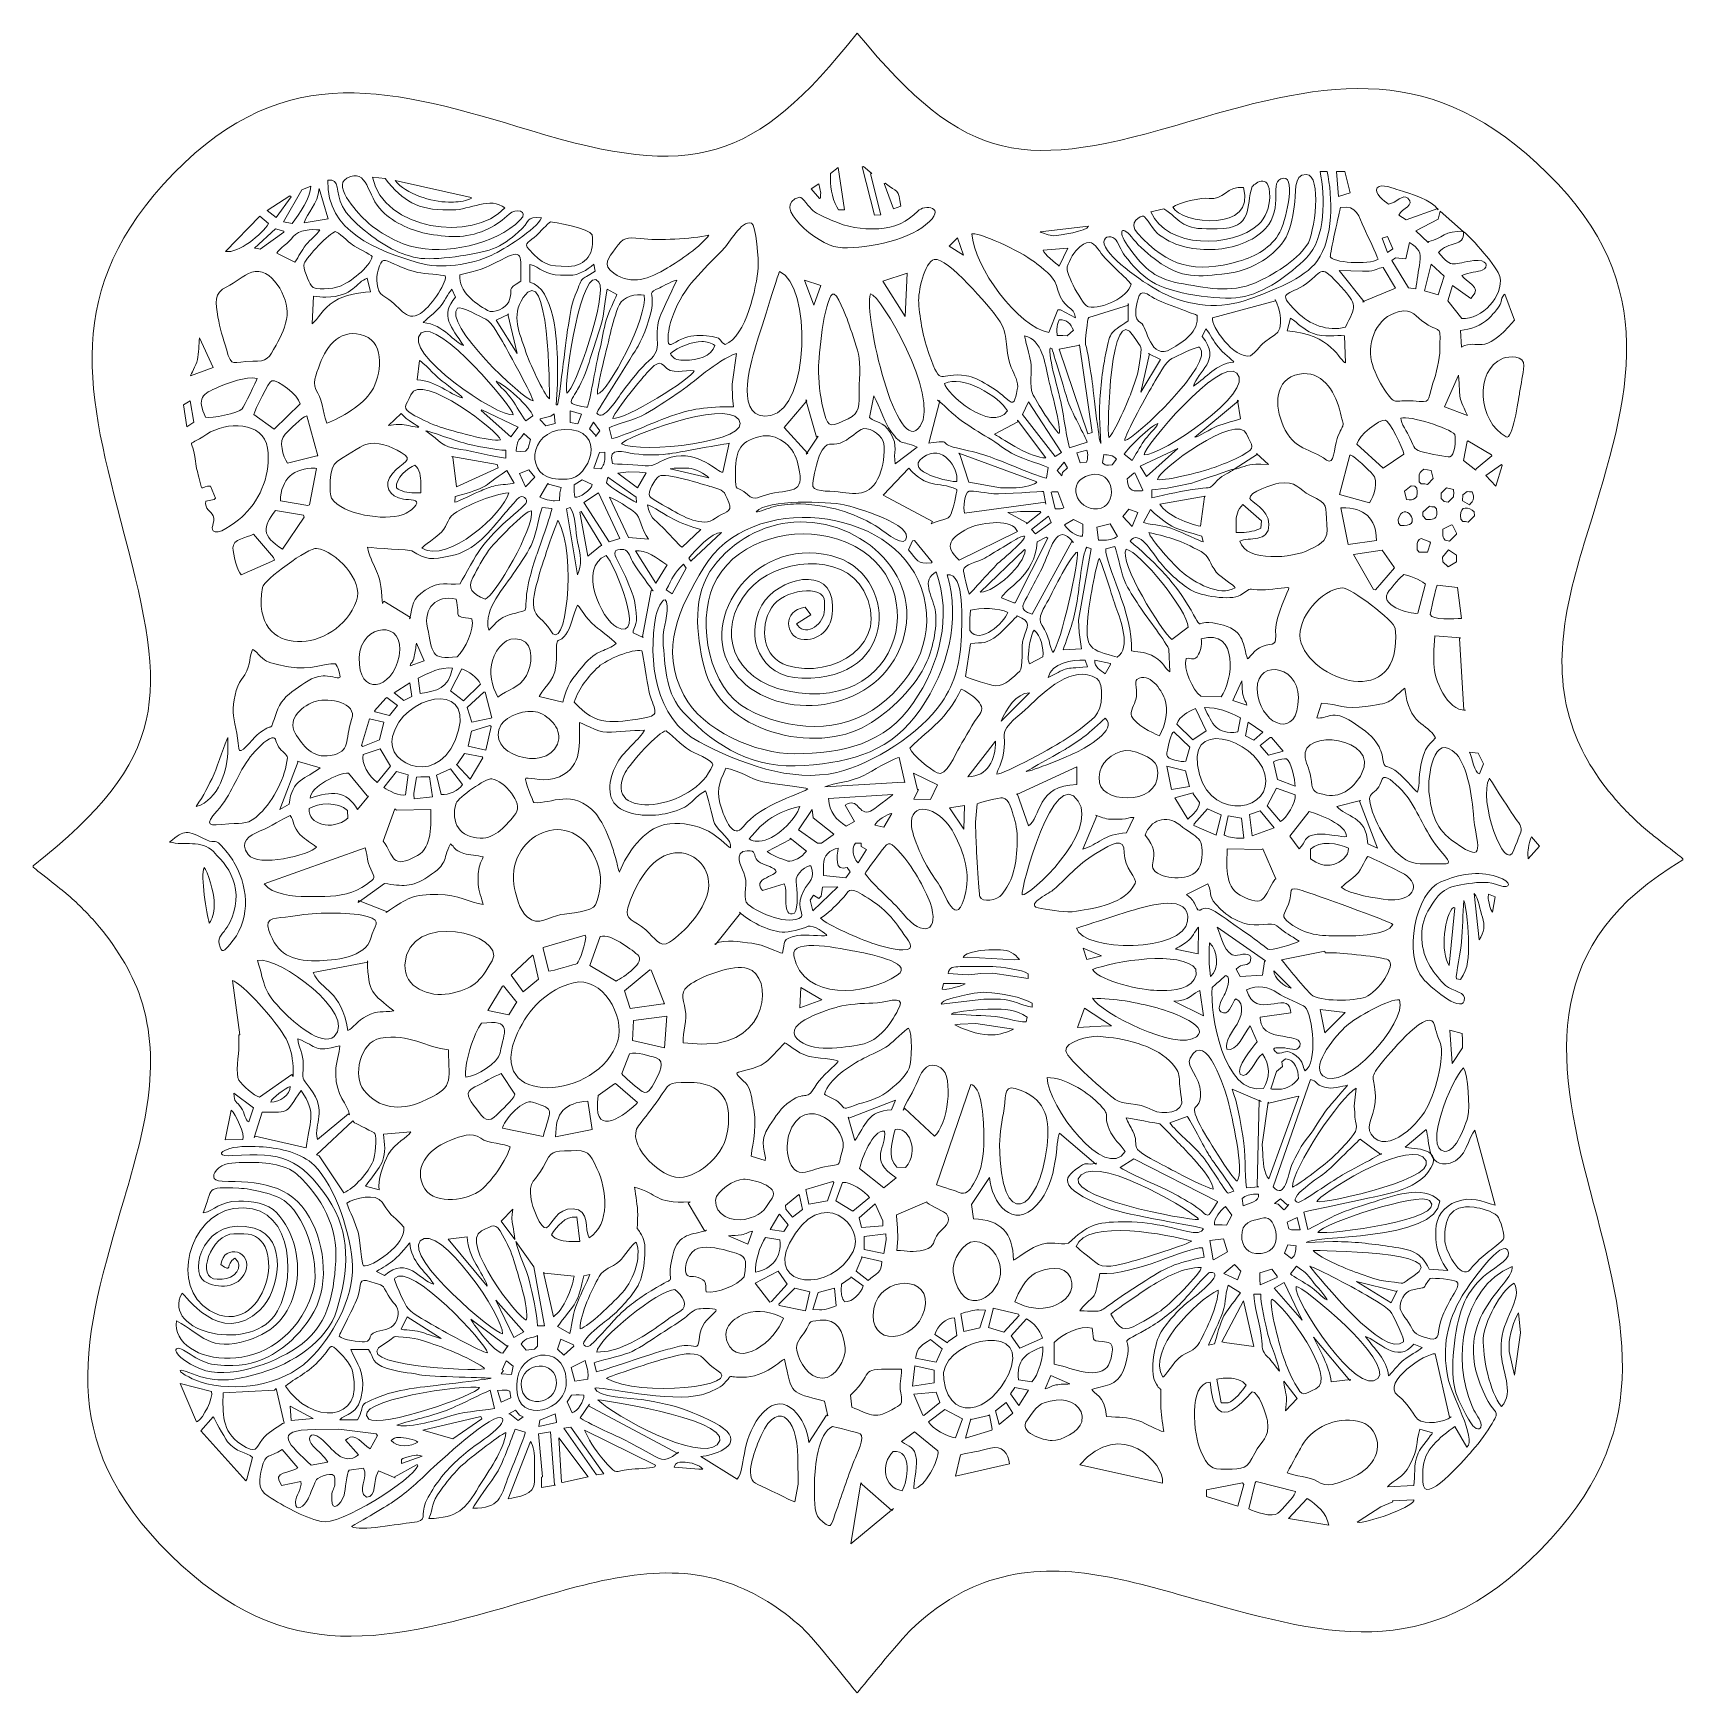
# Model space of a CAD drawing. Header units: centimetres. Extents: x -12.8 to 12.9, y -13.4 to 12.5.
import ezdxf

# ---------------------------------------------------------------- set-up
doc = ezdxf.new("R2010")
doc.units = ezdxf.units.CM
doc.header["$MEASUREMENT"] = 0
doc.layers.add('Layer 1', color=7, linetype='Continuous')

msp = doc.modelspace()

# ---------------------------------------------------------------- linework, layer by layer
at = {"layer": 'Layer 1', "lineweight": 18}
msp.add_open_spline([(-12.82897, -0.49228), (-12.82897, -0.49228), (-12.82892, -0.51233), (-12.82892, -0.51233), (-12.82892, -0.51233), (-12.82892, -0.51249), (-12.35687, -0.88576), (-12.31233, -0.92372), (-12.31233, -0.92372), (-12.14987, -1.06213), (-11.98564, -1.22404), (-11.84635, -1.38572), (-11.84635, -1.38572), (-11.55381, -1.72527), (-11.29671, -2.12252), (-11.15388, -2.54949), (-11.15388, -2.54949), (-10.80538, -3.5913), (-11.10411, -4.65563), (-11.40417, -5.67433), (-11.40417, -5.67433), (-12.05191, -7.87346), (-12.51896, -9.44732), (-10.68637, -11.24851), (-10.68637, -11.24851), (-8.86706, -13.03662), (-7.29059, -12.60501), (-5.0938, -11.96206), (-5.0938, -11.96206), (-4.10114, -11.67154), (-2.99434, -11.32775), (-1.97872, -11.68451), (-1.97872, -11.68451), (-1.5341, -11.8407), (-1.17382, -12.0742), (-0.82366, -12.38591), (-0.82366, -12.38591), (-0.6377, -12.55145), (0.01528, -13.39027), (0.03716, -13.4037), (0.03716, -13.4037), (0.0438, -13.39958), (0.72764, -12.55809), (0.88067, -12.41385), (0.88067, -12.41385), (1.21162, -12.10191), (1.5809, -11.84603), (2.00974, -11.68695), (2.00974, -11.68695), (3.05761, -11.29825), (4.11515, -11.60631), (5.14623, -11.89343), (5.14623, -11.89343), (7.34104, -12.50461), (8.89984, -13.01156), (10.70487, -11.17004), (10.70487, -11.17004), (12.48371, -9.35525), (12.06745, -7.7576), (11.48128, -5.55837), (11.48128, -5.55837), (10.90783, -3.40685), (10.75421, -1.68502), (12.92809, -0.39818), (12.92809, -0.39818), (12.92809, -0.39818), (12.92619, -0.37885), (12.92619, -0.37885), (12.92619, -0.37885), (12.92693, -0.37155), (12.45383, -0.00758), (12.40752, 0.03047), (12.40752, 0.03047), (12.24307, 0.16552), (12.07619, 0.32653), (11.93339, 0.48434), (11.93339, 0.48434), (11.63218, 0.81719), (11.37551, 1.2052), (11.22193, 1.62881), (11.22193, 1.62881), (10.84135, 2.67858), (11.1319, 3.71668), (11.44951, 4.74394), (11.44951, 4.74394), (12.10974, 6.8794), (12.6019, 8.55762), (10.81746, 10.32323), (10.81746, 10.32323), (9.03925, 12.0827), (7.43456, 11.79432), (5.23723, 11.13727), (5.23723, 11.13727), (2.63116, 10.35801), (1.75687, 10.43303), (0.03714, 12.5122), (0.03714, 12.5122), (-1.57672, 10.47636), (-2.52346, 10.22275), (-5.06044, 10.9908), (-5.06044, 10.9908), (-7.19874, 11.63818), (-8.87598, 12.13228), (-10.63208, 10.32532), (-10.63208, 10.32532), (-12.40525, 8.50083), (-11.99, 6.89218), (-11.40668, 4.68982), (-11.40668, 4.68982), (-10.73071, 2.13781), (-10.69689, 1.20725), (-12.82901, -0.49229), (-12.82901, -0.49229), (-12.82901, -0.49229), (-12.82897, -0.49228), (-12.82897, -0.49228)], degree=3, knots=[0, 0, 0, 0, 0.03333333, 0.03333333, 0.03333333, 0.03333333, 0.06666667, 0.06666667, 0.06666667, 0.06666667, 0.1, 0.1, 0.1, 0.1, 0.13333333, 0.13333333, 0.13333333, 0.13333333, 0.16666667, 0.16666667, 0.16666667, 0.16666667, 0.2, 0.2, 0.2, 0.2, 0.23333333, 0.23333333, 0.23333333, 0.23333333, 0.26666667, 0.26666667, 0.26666667, 0.26666667, 0.3, 0.3, 0.3, 0.3, 0.33333333, 0.33333333, 0.33333333, 0.33333333, 0.36666667, 0.36666667, 0.36666667, 0.36666667, 0.4, 0.4, 0.4, 0.4, 0.43333333, 0.43333333, 0.43333333, 0.43333333, 0.46666667, 0.46666667, 0.46666667, 0.46666667, 0.5, 0.5, 0.5, 0.5, 0.53333333, 0.53333333, 0.53333333, 0.53333333, 0.56666667, 0.56666667, 0.56666667, 0.56666667, 0.6, 0.6, 0.6, 0.6, 0.63333333, 0.63333333, 0.63333333, 0.63333333, 0.66666667, 0.66666667, 0.66666667, 0.66666667, 0.7, 0.7, 0.7, 0.7, 0.73333333, 0.73333333, 0.73333333, 0.73333333, 0.76666667, 0.76666667, 0.76666667, 0.76666667, 0.8, 0.8, 0.8, 0.8, 0.83333333, 0.83333333, 0.83333333, 0.83333333, 0.86666667, 0.86666667, 0.86666667, 0.86666667, 0.9, 0.9, 0.9, 0.9, 0.93333333, 0.93333333, 0.93333333, 0.93333333, 1, 1, 1, 1], dxfattribs=at)
at = {"layer": 'Layer 1', "color": 4, "lineweight": 18}
for points, knots in [([(-7.93403, 10.24613), (-8.17165, 10.1213), (-7.71641, 9.65918), (-7.62112, 9.57049), (-7.62112, 9.57049), (-7.44736, 9.40883), (-7.14357, 9.23872), (-6.91444, 9.18049), (-6.91444, 9.18049), (-6.40214, 9.05024), (-5.60733, 9.20471), (-5.22395, 9.59545), (-5.22395, 9.59545), (-5.08004, 9.74211), (-5.29783, 9.77803), (-5.39599, 9.68773), (-5.39599, 9.68773), (-5.49067, 9.60061), (-5.59773, 9.51935), (-5.71405, 9.46264), (-5.71405, 9.46264), (-6.02851, 9.30932), (-6.30341, 9.31482), (-6.64202, 9.37569), (-6.64202, 9.37569), (-6.91021, 9.4239), (-7.18505, 9.54055), (-7.38234, 9.73204), (-7.38234, 9.73204), (-7.62124, 9.96391), (-7.59697, 10.42321), (-7.93403, 10.24613)], [0, 0, 0, 0, 0.11111111, 0.11111111, 0.11111111, 0.11111111, 0.22222222, 0.22222222, 0.22222222, 0.22222222, 0.33333333, 0.33333333, 0.33333333, 0.33333333, 0.44444444, 0.44444444, 0.44444444, 0.44444444, 0.55555556, 0.55555556, 0.55555556, 0.55555556, 0.66666667, 0.66666667, 0.66666667, 0.66666667, 0.77777778, 0.77777778, 0.77777778, 0.77777778, 1, 1, 1, 1]), ([(-0.37889, 10.32193), (-0.37889, 10.32193), (-0.38085, 10.24619), (-0.38085, 10.24619), (-0.38085, 10.24619), (-0.38085, 10.24619), (-0.38085, 10.23074), (-0.38085, 10.23074), (-0.38085, 10.23074), (-0.38085, 10.08694), (-0.33843, 9.86651), (-0.25364, 9.75297), (-0.25364, 9.75297), (-0.25364, 9.75297), (-0.16076, 9.75251), (-0.16076, 9.75251), (-0.16076, 9.75251), (-0.16076, 9.75251), (-0.26116, 10.41465), (-0.26116, 10.41465), (-0.26116, 10.41465), (-0.26116, 10.41465), (-0.37889, 10.32193), (-0.37889, 10.32193)], [0, 0, 0, 0, 0.14285714, 0.14285714, 0.14285714, 0.14285714, 0.28571429, 0.28571429, 0.28571429, 0.28571429, 0.42857143, 0.42857143, 0.42857143, 0.42857143, 0.57142857, 0.57142857, 0.57142857, 0.57142857, 0.71428571, 0.71428571, 0.71428571, 0.71428571, 1, 1, 1, 1]), ([(0.3064, 9.67267), (0.3064, 9.67267), (0.40757, 9.67483), (0.40757, 9.67483), (0.40757, 9.67483), (0.40757, 9.67483), (0.24333, 10.31408), (0.24333, 10.31408), (0.24333, 10.31408), (0.24333, 10.31408), (0.26548, 10.32134), (0.26548, 10.32134), (0.26548, 10.32134), (0.26548, 10.32134), (0.13363, 10.42947), (0.13363, 10.42947), (0.13363, 10.42947), (0.13363, 10.42947), (0.11483, 10.42378), (0.11483, 10.42378), (0.11483, 10.42378), (0.11483, 10.42378), (0.3064, 9.67267), (0.3064, 9.67267)], [0, 0, 0, 0, 0.14285714, 0.14285714, 0.14285714, 0.14285714, 0.28571429, 0.28571429, 0.28571429, 0.28571429, 0.42857143, 0.42857143, 0.42857143, 0.42857143, 0.57142857, 0.57142857, 0.57142857, 0.57142857, 0.71428571, 0.71428571, 0.71428571, 0.71428571, 1, 1, 1, 1]), ([(5.65857, 9.45838), (5.65857, 9.45838), (5.48867, 9.45838), (5.48867, 9.45838), (5.48867, 9.45838), (5.09463, 9.45838), (5.08278, 9.59932), (4.82421, 9.77098), (4.82421, 9.77098), (4.82421, 9.77098), (4.62369, 9.72096), (4.62369, 9.72096), (4.62369, 9.72096), (4.86975, 9.14838), (5.87861, 9.14998), (6.30277, 9.5247), (6.30277, 9.5247), (6.41668, 9.62533), (6.47595, 9.80319), (6.4784, 9.95195), (6.4784, 9.95195), (6.4856, 10.38846), (6.20807, 10.12668), (6.20468, 10.11707), (6.20468, 10.11707), (6.09714, 9.81301), (6.23851, 9.45838), (5.65857, 9.45838)], [0, 0, 0, 0, 0.125, 0.125, 0.125, 0.125, 0.25, 0.25, 0.25, 0.25, 0.375, 0.375, 0.375, 0.375, 0.5, 0.5, 0.5, 0.5, 0.625, 0.625, 0.625, 0.625, 0.75, 0.75, 0.75, 0.75, 1, 1, 1, 1]), ([(-8.63358, 10.06514), (-8.63358, 10.06514), (-8.92082, 9.56669), (-8.92082, 9.56669), (-8.92082, 9.56669), (-8.92082, 9.56669), (-8.78719, 9.53933), (-8.78719, 9.53933), (-8.78719, 9.53933), (-8.67205, 9.68988), (-8.49743, 9.93926), (-8.49374, 10.1246), (-8.49374, 10.1246), (-8.49374, 10.1246), (-8.63358, 10.06514), (-8.63358, 10.06514)], [0, 0, 0, 0, 0.2, 0.2, 0.2, 0.2, 0.4, 0.4, 0.4, 0.4, 0.6, 0.6, 0.6, 0.6, 1, 1, 1, 1]), ([(-8.22751, 10.21525), (-8.25877, 9.41376), (-7.45274, 9.11521), (-6.81253, 8.92715), (-6.81253, 8.92715), (-6.46083, 8.82384), (-6.00008, 8.89403), (-5.66885, 9.04672), (-5.66885, 9.04672), (-5.48132, 9.13315), (-4.97373, 9.44889), (-4.89116, 9.6283), (-4.89116, 9.6283), (-5.14868, 9.65964), (-5.05531, 9.57157), (-5.2544, 9.4046), (-5.2544, 9.4046), (-5.37845, 9.30055), (-5.50054, 9.19783), (-5.65712, 9.14314), (-5.65712, 9.14314), (-5.91588, 9.05272), (-6.56713, 8.95438), (-6.82835, 9.00403), (-6.82835, 9.00403), (-7.16317, 9.06767), (-7.42952, 9.24551), (-7.68716, 9.45812), (-7.68716, 9.45812), (-7.79228, 9.54488), (-7.94025, 9.68754), (-8.00149, 9.80798), (-8.00149, 9.80798), (-8.11502, 10.03128), (-8.0284, 10.24624), (-8.22751, 10.21525)], [0, 0, 0, 0, 0.1, 0.1, 0.1, 0.1, 0.2, 0.2, 0.2, 0.2, 0.3, 0.3, 0.3, 0.3, 0.4, 0.4, 0.4, 0.4, 0.5, 0.5, 0.5, 0.5, 0.6, 0.6, 0.6, 0.6, 0.7, 0.7, 0.7, 0.7, 0.8, 0.8, 0.8, 0.8, 1, 1, 1, 1]), ([(-5.46264, 9.78275), (-5.68805, 9.96657), (-6.01337, 9.75188), (-6.2813, 9.75188), (-6.2813, 9.75188), (-6.2813, 9.75188), (-6.34307, 9.75188), (-6.34307, 9.75188), (-6.34307, 9.75188), (-6.84687, 9.75188), (-7.03696, 9.88154), (-7.33591, 10.24097), (-7.33591, 10.24097), (-7.33591, 10.24097), (-7.53243, 10.26159), (-7.53243, 10.26159), (-7.53243, 10.26159), (-7.36093, 9.44305), (-5.96969, 9.23763), (-5.46264, 9.78275)], [0, 0, 0, 0, 0.16666667, 0.16666667, 0.16666667, 0.16666667, 0.33333333, 0.33333333, 0.33333333, 0.33333333, 0.5, 0.5, 0.5, 0.5, 0.66666667, 0.66666667, 0.66666667, 0.66666667, 1, 1, 1, 1]), ([(-6.34306, 9.87545), (-6.34306, 9.87545), (-6.26584, 9.87545), (-6.26584, 9.87545), (-6.26584, 9.87545), (-6.16954, 9.87545), (-6.05448, 9.89558), (-5.9927, 9.93235), (-5.9927, 9.93235), (-5.9927, 9.93235), (-5.98885, 9.94892), (-5.98885, 9.94892), (-5.98885, 9.94892), (-5.98885, 9.94892), (-7.17475, 10.21123), (-7.17475, 10.21123), (-7.17475, 10.21123), (-7.01522, 10.00079), (-6.60705, 9.87545), (-6.34306, 9.87545)], [0, 0, 0, 0, 0.16666667, 0.16666667, 0.16666667, 0.16666667, 0.33333333, 0.33333333, 0.33333333, 0.33333333, 0.5, 0.5, 0.5, 0.5, 0.66666667, 0.66666667, 0.66666667, 0.66666667, 1, 1, 1, 1]), ([(-0.68087, 10.08224), (-0.68087, 10.08224), (-0.54983, 9.92898), (-0.54983, 9.92898), (-0.54983, 9.92898), (-0.54983, 9.92898), (-0.53619, 9.93985), (-0.53619, 9.93985), (-0.53619, 9.93985), (-0.53619, 9.93985), (-0.53525, 9.99903), (-0.53525, 9.99903), (-0.53525, 9.99903), (-0.53525, 9.99903), (-0.53296, 10.01485), (-0.53296, 10.01485), (-0.53296, 10.01485), (-0.53296, 10.01485), (-0.56047, 10.16164), (-0.56047, 10.16164), (-0.56047, 10.16164), (-0.56047, 10.16164), (-0.68087, 10.08224), (-0.68087, 10.08224)], [0, 0, 0, 0, 0.14285714, 0.14285714, 0.14285714, 0.14285714, 0.28571429, 0.28571429, 0.28571429, 0.28571429, 0.42857143, 0.42857143, 0.42857143, 0.42857143, 0.57142857, 0.57142857, 0.57142857, 0.57142857, 0.71428571, 0.71428571, 0.71428571, 0.71428571, 1, 1, 1, 1]), ([(0.60292, 9.76772), (0.60292, 9.76772), (0.71709, 9.81259), (0.71709, 9.81259), (0.71709, 9.81259), (0.68511, 10.08913), (0.66382, 10.01971), (0.47164, 10.16954), (0.47164, 10.16954), (0.47164, 10.16954), (0.45559, 10.16357), (0.45559, 10.16357), (0.45559, 10.16357), (0.45559, 10.16357), (0.60292, 9.76772), (0.60292, 9.76772)], [0, 0, 0, 0, 0.2, 0.2, 0.2, 0.2, 0.4, 0.4, 0.4, 0.4, 0.6, 0.6, 0.6, 0.6, 1, 1, 1, 1]), ([(7.37313, 10.35426), (7.37313, 10.35426), (7.26499, 10.35426), (7.26499, 10.35426), (7.26499, 10.35426), (7.3427, 9.96121), (7.35622, 9.31104), (7.05362, 9.00556), (7.05362, 9.00556), (6.79478, 8.74424), (6.38789, 8.44463), (6.01848, 8.3887), (6.01848, 8.3887), (5.68023, 8.33749), (4.92294, 8.44297), (4.63347, 8.63406), (4.63347, 8.63406), (4.45589, 8.75128), (4.34598, 8.86979), (4.21816, 9.03727), (4.21816, 9.03727), (4.16101, 9.11214), (4.10612, 9.25868), (4.06084, 9.30032), (4.06084, 9.30032), (3.9804, 9.37424), (3.86296, 9.32311), (3.89554, 9.21598), (3.89554, 9.21598), (3.96668, 8.98198), (4.57433, 8.56876), (4.7981, 8.45887), (4.7981, 8.45887), (5.23238, 8.24564), (5.70458, 8.19162), (6.16706, 8.36296), (6.16706, 8.36296), (6.49643, 8.48498), (7.01744, 8.67278), (7.22262, 8.96012), (7.22262, 8.96012), (7.47175, 9.30901), (7.46444, 9.95115), (7.37313, 10.35426)], [0, 0, 0, 0, 0.08333333, 0.08333333, 0.08333333, 0.08333333, 0.16666667, 0.16666667, 0.16666667, 0.16666667, 0.25, 0.25, 0.25, 0.25, 0.33333333, 0.33333333, 0.33333333, 0.33333333, 0.41666667, 0.41666667, 0.41666667, 0.41666667, 0.5, 0.5, 0.5, 0.5, 0.58333333, 0.58333333, 0.58333333, 0.58333333, 0.66666667, 0.66666667, 0.66666667, 0.66666667, 0.75, 0.75, 0.75, 0.75, 0.83333333, 0.83333333, 0.83333333, 0.83333333, 1, 1, 1, 1]), ([(7.04874, 10.30791), (6.83787, 10.30967), (6.89238, 10.00075), (6.86245, 9.79914), (6.86245, 9.79914), (6.83626, 9.62282), (6.79889, 9.41848), (6.69726, 9.26923), (6.69726, 9.26923), (6.50754, 8.99062), (6.1451, 8.80018), (5.81529, 8.76088), (5.81529, 8.76088), (5.36486, 8.70719), (5.10401, 8.67263), (4.71336, 8.9611), (4.71336, 8.9611), (4.61095, 9.03672), (4.42736, 9.19312), (4.35308, 9.29227), (4.35308, 9.29227), (4.17179, 9.53427), (4.08984, 9.43383), (4.25828, 9.19726), (4.25828, 9.19726), (4.48229, 8.88262), (4.6499, 8.68542), (5.05858, 8.61123), (5.05858, 8.61123), (5.45505, 8.53925), (5.86932, 8.44496), (6.25416, 8.61567), (6.25416, 8.61567), (6.53646, 8.7409), (6.87502, 8.94529), (7.05961, 9.20038), (7.05961, 9.20038), (7.17667, 9.36214), (7.3034, 10.3058), (7.04874, 10.30791)], [0, 0, 0, 0, 0.09090909, 0.09090909, 0.09090909, 0.09090909, 0.18181818, 0.18181818, 0.18181818, 0.18181818, 0.27272727, 0.27272727, 0.27272727, 0.27272727, 0.36363636, 0.36363636, 0.36363636, 0.36363636, 0.45454545, 0.45454545, 0.45454545, 0.45454545, 0.54545455, 0.54545455, 0.54545455, 0.54545455, 0.63636364, 0.63636364, 0.63636364, 0.63636364, 0.72727273, 0.72727273, 0.72727273, 0.72727273, 0.81818182, 0.81818182, 0.81818182, 0.81818182, 1, 1, 1, 1]), ([(6.69347, 10.24612), (6.44187, 10.22085), (6.71492, 9.78986), (6.41267, 9.46113), (6.41267, 9.46113), (6.22588, 9.25796), (5.89565, 9.14895), (5.62628, 9.13588), (5.62628, 9.13588), (5.30251, 9.12019), (5.02693, 9.16865), (4.75621, 9.35919), (4.75621, 9.35919), (4.66349, 9.42445), (4.54569, 9.64633), (4.50745, 9.65598), (4.50745, 9.65598), (4.47406, 9.66442), (4.25337, 9.56163), (4.41308, 9.38741), (4.41308, 9.38741), (4.89297, 8.86396), (5.30844, 8.75372), (5.99654, 8.95049), (5.99654, 8.95049), (6.25363, 9.02402), (6.50641, 9.16341), (6.63866, 9.40504), (6.63866, 9.40504), (6.70245, 9.52157), (6.90729, 10.26761), (6.69347, 10.24612)], [0, 0, 0, 0, 0.11111111, 0.11111111, 0.11111111, 0.11111111, 0.22222222, 0.22222222, 0.22222222, 0.22222222, 0.33333333, 0.33333333, 0.33333333, 0.33333333, 0.44444444, 0.44444444, 0.44444444, 0.44444444, 0.55555556, 0.55555556, 0.55555556, 0.55555556, 0.66666667, 0.66666667, 0.66666667, 0.66666667, 0.77777778, 0.77777778, 0.77777778, 0.77777778, 1, 1, 1, 1]), ([(4.96776, 9.79783), (5.08155, 9.52706), (6.28025, 9.4034), (6.06713, 10.1027), (6.06713, 10.1027), (5.82382, 10.1385), (5.74342, 9.892), (5.53102, 9.93309), (5.53102, 9.93309), (5.43226, 9.95219), (5.03608, 9.86443), (4.96776, 9.79783)], [0, 0, 0, 0, 0.25, 0.25, 0.25, 0.25, 0.5, 0.5, 0.5, 0.5, 1, 1, 1, 1]), ([(7.55216, 9.96277), (7.55216, 9.96277), (7.73565, 10.02177), (7.73565, 10.02177), (7.73565, 10.02177), (7.73565, 10.02177), (7.65116, 10.35431), (7.65116, 10.35431), (7.65116, 10.35431), (7.65116, 10.35431), (7.51924, 10.35489), (7.51924, 10.35489), (7.51924, 10.35489), (7.51924, 10.35489), (7.55216, 9.96277), (7.55216, 9.96277)], [0, 0, 0, 0, 0.2, 0.2, 0.2, 0.2, 0.4, 0.4, 0.4, 0.4, 0.6, 0.6, 0.6, 0.6, 1, 1, 1, 1]), ([(8.33278, 9.84481), (8.46188, 9.85713), (8.54813, 10.01274), (8.63585, 9.93381), (8.63585, 9.93381), (8.76304, 9.81937), (8.53465, 9.78699), (8.49662, 9.6707), (8.49662, 9.6707), (8.49662, 9.6707), (8.6073, 9.5991), (8.6073, 9.5991), (8.6073, 9.5991), (8.6073, 9.5991), (9.10257, 9.77379), (9.10257, 9.77379), (9.10257, 9.77379), (9.10257, 9.77379), (9.10908, 9.75531), (9.10908, 9.75531), (9.10908, 9.75531), (9.0179, 9.90321), (8.66233, 10.01708), (8.50069, 10.06082), (8.50069, 10.06082), (8.41596, 10.08374), (8.21875, 10.17501), (8.15489, 10.09663), (8.15489, 10.09663), (8.09542, 10.02366), (8.27214, 9.88025), (8.33278, 9.84481)], [0, 0, 0, 0, 0.11111111, 0.11111111, 0.11111111, 0.11111111, 0.22222222, 0.22222222, 0.22222222, 0.22222222, 0.33333333, 0.33333333, 0.33333333, 0.33333333, 0.44444444, 0.44444444, 0.44444444, 0.44444444, 0.55555556, 0.55555556, 0.55555556, 0.55555556, 0.66666667, 0.66666667, 0.66666667, 0.66666667, 0.77777778, 0.77777778, 0.77777778, 0.77777778, 1, 1, 1, 1]), ([(-9.17607, 9.74095), (-9.17607, 9.74095), (-9.03416, 9.63567), (-9.03416, 9.63567), (-9.03416, 9.63567), (-9.03416, 9.63567), (-8.80223, 9.95695), (-8.80223, 9.95695), (-8.80223, 9.95695), (-8.80223, 9.95695), (-8.82098, 9.97298), (-8.82098, 9.97298), (-8.82098, 9.97298), (-8.82098, 9.97298), (-9.17607, 9.74095), (-9.17607, 9.74095)], [0, 0, 0, 0, 0.2, 0.2, 0.2, 0.2, 0.4, 0.4, 0.4, 0.4, 0.6, 0.6, 0.6, 0.6, 1, 1, 1, 1]), ([(-8.59817, 9.55111), (-8.59817, 9.55111), (-8.22138, 9.6118), (-8.22138, 9.6118), (-8.22138, 9.6118), (-8.22138, 9.6118), (-8.23064, 9.627), (-8.23064, 9.627), (-8.23064, 9.627), (-8.23064, 9.627), (-8.36383, 10.08776), (-8.36383, 10.08776), (-8.36383, 10.08776), (-8.38173, 9.83661), (-8.55508, 9.70857), (-8.59817, 9.55111)], [0, 0, 0, 0, 0.2, 0.2, 0.2, 0.2, 0.4, 0.4, 0.4, 0.4, 0.6, 0.6, 0.6, 0.6, 1, 1, 1, 1]), ([(-0.8597, 9.95265), (-1.33845, 9.83064), (-0.57872, 9.20698), (-0.26701, 9.16907), (-0.26701, 9.16907), (0.10725, 9.12359), (0.80819, 9.27229), (1.10528, 9.51701), (1.10528, 9.51701), (1.46323, 9.81187), (1.07421, 9.83721), (0.98164, 9.73415), (0.98164, 9.73415), (0.83348, 9.56918), (0.5998, 9.4649), (0.37668, 9.45789), (0.37668, 9.45789), (0.08417, 9.44873), (-0.10129, 9.47733), (-0.36962, 9.59318), (-0.36962, 9.59318), (-0.43874, 9.62303), (-0.59866, 9.69836), (-0.6541, 9.74127), (-0.6541, 9.74127), (-0.70885, 9.78364), (-0.82273, 9.96207), (-0.8597, 9.95265)], [0, 0, 0, 0, 0.125, 0.125, 0.125, 0.125, 0.25, 0.25, 0.25, 0.25, 0.375, 0.375, 0.375, 0.375, 0.5, 0.5, 0.5, 0.5, 0.625, 0.625, 0.625, 0.625, 0.75, 0.75, 0.75, 0.75, 1, 1, 1, 1]), ([(-9.82633, 9.10389), (-9.62681, 9.06724), (-9.25318, 9.37446), (-9.15256, 9.53874), (-9.15256, 9.53874), (-9.15256, 9.53874), (-9.28867, 9.65487), (-9.28867, 9.65487), (-9.28867, 9.65487), (-9.28867, 9.65487), (-9.82633, 9.10389), (-9.82633, 9.10389)], [0, 0, 0, 0, 0.25, 0.25, 0.25, 0.25, 0.5, 0.5, 0.5, 0.5, 1, 1, 1, 1]), ([(8.17016, 8.98165), (8.15566, 9.04435), (7.99086, 9.37362), (7.95153, 9.46529), (7.95153, 9.46529), (7.87354, 9.64701), (7.84291, 9.83241), (7.58337, 9.79054), (7.58337, 9.79054), (7.56666, 9.7336), (7.41903, 9.05482), (7.42381, 9.02522), (7.42381, 9.02522), (7.43892, 8.93147), (8.02746, 8.88643), (8.17016, 8.98165)], [0, 0, 0, 0, 0.2, 0.2, 0.2, 0.2, 0.4, 0.4, 0.4, 0.4, 0.6, 0.6, 0.6, 0.6, 1, 1, 1, 1]), ([(9.50468, 9.41208), (9.50468, 9.41208), (9.14038, 9.73461), (9.14038, 9.73461), (9.14038, 9.73461), (9.14038, 9.73461), (9.10745, 9.6095), (9.10745, 9.6095), (9.10745, 9.6095), (9.10745, 9.6095), (8.76054, 9.42743), (8.76054, 9.42743), (8.76054, 9.42743), (8.76054, 9.42743), (8.95229, 9.24584), (8.95229, 9.24584), (8.95229, 9.24584), (8.95229, 9.24584), (8.96408, 9.25828), (8.96408, 9.25828), (8.96408, 9.25828), (9.18199, 9.3061), (9.20702, 9.43736), (9.50468, 9.41208)], [0, 0, 0, 0, 0.14285714, 0.14285714, 0.14285714, 0.14285714, 0.28571429, 0.28571429, 0.28571429, 0.28571429, 0.42857143, 0.42857143, 0.42857143, 0.42857143, 0.57142857, 0.57142857, 0.57142857, 0.57142857, 0.71428571, 0.71428571, 0.71428571, 0.71428571, 1, 1, 1, 1]), ([(-9.37552, 9.15494), (-9.37552, 9.15494), (-9.32416, 9.1495), (-9.32416, 9.1495), (-9.32416, 9.1495), (-9.32416, 9.1495), (-9.28624, 9.13965), (-9.28624, 9.13965), (-9.28624, 9.13965), (-9.28624, 9.13965), (-8.91621, 9.40373), (-8.91621, 9.40373), (-8.91621, 9.40373), (-8.91621, 9.40373), (-8.91781, 9.42037), (-8.91781, 9.42037), (-8.91781, 9.42037), (-8.91781, 9.42037), (-9.04669, 9.45895), (-9.04669, 9.45895), (-9.04669, 9.45895), (-9.04669, 9.45895), (-9.37552, 9.15494), (-9.37552, 9.15494)], [0, 0, 0, 0, 0.14285714, 0.14285714, 0.14285714, 0.14285714, 0.28571429, 0.28571429, 0.28571429, 0.28571429, 0.42857143, 0.42857143, 0.42857143, 0.42857143, 0.57142857, 0.57142857, 0.57142857, 0.57142857, 0.71428571, 0.71428571, 0.71428571, 0.71428571, 1, 1, 1, 1]), ([(-9.02693, 9.07494), (-9.02693, 9.07494), (-8.74129, 8.93444), (-8.74129, 8.93444), (-8.74129, 8.93444), (-8.67427, 9.04005), (-8.65146, 9.09806), (-8.56735, 9.2113), (-8.56735, 9.2113), (-8.5069, 9.29265), (-8.39975, 9.35261), (-8.35589, 9.4392), (-8.35589, 9.4392), (-8.48182, 9.45489), (-8.68986, 9.44267), (-8.76812, 9.33485), (-8.76812, 9.33485), (-8.8352, 9.24242), (-8.98896, 9.14513), (-9.02693, 9.07494)], [0, 0, 0, 0, 0.16666667, 0.16666667, 0.16666667, 0.16666667, 0.33333333, 0.33333333, 0.33333333, 0.33333333, 0.5, 0.5, 0.5, 0.5, 0.66666667, 0.66666667, 0.66666667, 0.66666667, 1, 1, 1, 1]), ([(-7.53393, 9.02292), (-7.56634, 9.06058), (-7.78025, 9.16381), (-7.8448, 9.20782), (-7.8448, 9.20782), (-7.89843, 9.24438), (-8.07695, 9.41897), (-8.11148, 9.41313), (-8.11148, 9.41313), (-8.20447, 9.3974), (-8.5549, 9.017), (-8.59895, 8.91577), (-8.59895, 8.91577), (-8.62569, 8.85425), (-8.5263, 8.63066), (-8.48606, 8.56653), (-8.48606, 8.56653), (-8.43636, 8.48733), (-8.13991, 8.52402), (-8.05068, 8.5556), (-8.05068, 8.5556), (-7.88464, 8.61436), (-7.58061, 8.85555), (-7.53393, 9.02292)], [0, 0, 0, 0, 0.14285714, 0.14285714, 0.14285714, 0.14285714, 0.28571429, 0.28571429, 0.28571429, 0.28571429, 0.42857143, 0.42857143, 0.42857143, 0.42857143, 0.57142857, 0.57142857, 0.57142857, 0.57142857, 0.71428571, 0.71428571, 0.71428571, 0.71428571, 1, 1, 1, 1]), ([(-4.75213, 9.56651), (-4.79036, 9.5467), (-4.9289, 9.39488), (-4.97179, 9.35367), (-4.97179, 9.35367), (-5.06771, 9.26151), (-5.18294, 9.23676), (-5.09057, 9.13807), (-5.09057, 9.13807), (-4.86675, 8.89898), (-4.79689, 8.87103), (-4.47323, 8.87054), (-4.47323, 8.87054), (-4.18978, 8.87012), (-4.05513, 9.09462), (-4.10306, 9.366), (-4.10306, 9.366), (-4.11998, 9.46179), (-4.74229, 9.57161), (-4.75213, 9.56651)], [0, 0, 0, 0, 0.16666667, 0.16666667, 0.16666667, 0.16666667, 0.33333333, 0.33333333, 0.33333333, 0.33333333, 0.5, 0.5, 0.5, 0.5, 0.66666667, 0.66666667, 0.66666667, 0.66666667, 1, 1, 1, 1]), ([(-2.27822, 9.36054), (-2.54951, 9.29435), (-3.06721, 9.27494), (-3.34653, 9.3039), (-3.34653, 9.3039), (-3.56508, 9.32658), (-3.60717, 9.33243), (-3.74399, 9.14531), (-3.74399, 9.14531), (-3.84257, 9.01046), (-3.95278, 8.88818), (-3.76394, 8.76295), (-3.76394, 8.76295), (-3.46646, 8.5657), (-3.21912, 8.67742), (-2.9224, 8.84891), (-2.9224, 8.84891), (-2.73844, 8.95526), (-2.39616, 9.18998), (-2.27822, 9.36054)], [0, 0, 0, 0, 0.16666667, 0.16666667, 0.16666667, 0.16666667, 0.33333333, 0.33333333, 0.33333333, 0.33333333, 0.5, 0.5, 0.5, 0.5, 0.66666667, 0.66666667, 0.66666667, 0.66666667, 1, 1, 1, 1]), ([(-2.02639, 7.65293), (-1.69329, 7.76641), (-1.53631, 8.55635), (-1.50799, 8.84958), (-1.50799, 8.84958), (-1.49904, 8.94248), (-1.5382, 9.52378), (-1.61516, 9.54477), (-1.61516, 9.54477), (-1.77708, 9.58888), (-1.94803, 9.24734), (-2.06841, 9.12249), (-2.06841, 9.12249), (-2.36996, 8.80969), (-2.67408, 8.54985), (-2.83273, 8.12593), (-2.83273, 8.12593), (-2.87572, 8.01107), (-2.90886, 7.89327), (-2.91626, 7.77015), (-2.91626, 7.77015), (-2.92948, 7.54972), (-2.84014, 7.68389), (-2.70533, 7.73628), (-2.70533, 7.73628), (-2.56557, 7.7906), (-2.46638, 7.80135), (-2.31629, 7.78556), (-2.31629, 7.78556), (-2.02324, 7.75475), (-2.15723, 7.72929), (-2.02639, 7.65293)], [0, 0, 0, 0, 0.11111111, 0.11111111, 0.11111111, 0.11111111, 0.22222222, 0.22222222, 0.22222222, 0.22222222, 0.33333333, 0.33333333, 0.33333333, 0.33333333, 0.44444444, 0.44444444, 0.44444444, 0.44444444, 0.55555556, 0.55555556, 0.55555556, 0.55555556, 0.66666667, 0.66666667, 0.66666667, 0.66666667, 0.77777778, 0.77777778, 0.77777778, 0.77777778, 1, 1, 1, 1]), ([(3.03159, 7.83751), (3.03159, 7.83751), (3.17178, 8.19056), (3.17178, 8.19056), (3.17178, 8.19056), (3.17178, 8.19056), (3.21242, 8.18989), (3.21242, 8.18989), (3.21242, 8.18989), (3.21242, 8.18989), (3.44628, 8.06505), (3.44628, 8.06505), (3.44628, 8.06505), (3.42683, 8.26589), (3.25381, 8.18803), (3.17165, 8.50067), (3.17165, 8.50067), (3.11604, 8.71227), (3.01123, 8.76985), (2.84201, 8.91243), (2.84201, 8.91243), (2.66462, 9.0619), (2.03347, 9.38125), (1.8279, 9.38115), (1.8279, 9.38115), (1.85923, 8.86144), (2.54654, 7.92406), (3.03159, 7.83751)], [0, 0, 0, 0, 0.125, 0.125, 0.125, 0.125, 0.25, 0.25, 0.25, 0.25, 0.375, 0.375, 0.375, 0.375, 0.5, 0.5, 0.5, 0.5, 0.625, 0.625, 0.625, 0.625, 0.75, 0.75, 0.75, 0.75, 1, 1, 1, 1]), ([(2.894, 9.40976), (2.92515, 9.39234), (3.04845, 9.3503), (3.09455, 9.3503), (3.09455, 9.3503), (3.20394, 9.3503), (3.6225, 9.42362), (3.64957, 9.49693), (3.64957, 9.49693), (3.64957, 9.49693), (2.894, 9.40976), (2.894, 9.40976)], [0, 0, 0, 0, 0.25, 0.25, 0.25, 0.25, 0.5, 0.5, 0.5, 0.5, 1, 1, 1, 1]), ([(8.23514, 9.31015), (8.23514, 9.31015), (8.31937, 9.08899), (8.31937, 9.08899), (8.31937, 9.08899), (8.31937, 9.08899), (8.4023, 9.14332), (8.4023, 9.14332), (8.4023, 9.14332), (8.4023, 9.14332), (8.31607, 9.33801), (8.31607, 9.33801), (8.31607, 9.33801), (8.31607, 9.33801), (8.23514, 9.31015), (8.23514, 9.31015)], [0, 0, 0, 0, 0.2, 0.2, 0.2, 0.2, 0.4, 0.4, 0.4, 0.4, 0.6, 0.6, 0.6, 0.6, 1, 1, 1, 1]), ([(9.50467, 9.41205), (9.52708, 9.16057), (9.26188, 9.27813), (9.11587, 9.08768), (9.11587, 9.08768), (9.32757, 8.81352), (9.355, 8.92736), (9.66266, 8.96175), (9.66266, 8.96175), (9.87898, 8.98594), (9.90381, 8.86255), (9.79695, 8.81153), (9.79695, 8.81153), (9.73635, 8.78261), (9.58638, 8.78167), (9.47932, 8.72752), (9.47932, 8.72752), (9.52884, 8.62854), (9.80318, 8.55061), (9.64015, 8.39749), (9.64015, 8.39749), (9.64015, 8.39749), (9.62022, 8.36951), (9.62022, 8.36951), (9.62022, 8.36951), (9.62022, 8.36951), (9.33367, 8.57382), (9.33367, 8.57382), (9.33367, 8.57382), (9.33367, 8.57382), (9.26022, 8.33278), (9.26022, 8.33278), (9.26022, 8.33278), (9.26022, 8.33278), (9.47775, 8.05676), (9.47775, 8.05676), (9.47775, 8.05676), (9.79451, 8.04044), (10.13445, 8.40685), (10.07238, 8.71191), (10.07238, 8.71191), (10.04658, 8.83873), (9.62376, 9.33225), (9.50467, 9.41205)], [0, 0, 0, 0, 0.08333333, 0.08333333, 0.08333333, 0.08333333, 0.16666667, 0.16666667, 0.16666667, 0.16666667, 0.25, 0.25, 0.25, 0.25, 0.33333333, 0.33333333, 0.33333333, 0.33333333, 0.41666667, 0.41666667, 0.41666667, 0.41666667, 0.5, 0.5, 0.5, 0.5, 0.58333333, 0.58333333, 0.58333333, 0.58333333, 0.66666667, 0.66666667, 0.66666667, 0.66666667, 0.75, 0.75, 0.75, 0.75, 0.83333333, 0.83333333, 0.83333333, 0.83333333, 1, 1, 1, 1]), ([(-6.16916, 8.74107), (-6.1756, 8.46295), (-5.94892, 8.30827), (-5.73359, 8.18197), (-5.73359, 8.18197), (-5.6396, 8.12683), (-5.4439, 8.22272), (-5.40464, 8.31917), (-5.40464, 8.31917), (-5.3164, 8.53596), (-5.46262, 8.49824), (-5.21452, 8.63879), (-5.21452, 8.63879), (-5.21938, 9.05467), (-5.16877, 9.15325), (-5.51929, 8.97443), (-5.51929, 8.97443), (-5.80194, 8.83024), (-5.86181, 8.81038), (-6.16916, 8.74107)], [0, 0, 0, 0, 0.16666667, 0.16666667, 0.16666667, 0.16666667, 0.33333333, 0.33333333, 0.33333333, 0.33333333, 0.5, 0.5, 0.5, 0.5, 0.66666667, 0.66666667, 0.66666667, 0.66666667, 1, 1, 1, 1]), ([(1.47264, 9.18785), (1.47264, 9.18785), (1.69634, 9.04493), (1.69634, 9.04493), (1.69634, 9.04493), (1.69634, 9.04493), (1.60465, 9.31915), (1.60465, 9.31915), (1.60465, 9.31915), (1.60465, 9.31915), (1.47264, 9.18785), (1.47264, 9.18785)], [0, 0, 0, 0, 0.25, 0.25, 0.25, 0.25, 0.5, 0.5, 0.5, 0.5, 1, 1, 1, 1]), ([(2.94219, 9.12599), (2.94439, 9.06646), (3.14687, 8.91248), (3.19045, 8.875), (3.19045, 8.875), (3.19045, 8.875), (3.32452, 9.15626), (3.32452, 9.15626), (3.32452, 9.15626), (3.32452, 9.15626), (2.94219, 9.12599), (2.94219, 9.12599)], [0, 0, 0, 0, 0.25, 0.25, 0.25, 0.25, 0.5, 0.5, 0.5, 0.5, 1, 1, 1, 1]), ([(4.31293, 8.59171), (4.25438, 8.68252), (3.94663, 8.92633), (3.82328, 9.10595), (3.82328, 9.10595), (3.73707, 9.23146), (3.67126, 9.30792), (3.51443, 9.17748), (3.51443, 9.17748), (3.42364, 9.10196), (3.35356, 8.97387), (3.316, 8.86402), (3.316, 8.86402), (3.28473, 8.77254), (3.55974, 8.2539), (3.65071, 8.23784), (3.65071, 8.23784), (3.86412, 8.20017), (4.25807, 8.38598), (4.31293, 8.59171)], [0, 0, 0, 0, 0.16666667, 0.16666667, 0.16666667, 0.16666667, 0.33333333, 0.33333333, 0.33333333, 0.33333333, 0.5, 0.5, 0.5, 0.5, 0.66666667, 0.66666667, 0.66666667, 0.66666667, 1, 1, 1, 1]), ([(8.60192, 8.98865), (8.60192, 8.98865), (8.44436, 9.00595), (8.44436, 9.00595), (8.44436, 9.00595), (8.44436, 9.00595), (8.38481, 8.96015), (8.38481, 8.96015), (8.38481, 8.96015), (8.38481, 8.96015), (8.6428, 8.53639), (8.6428, 8.53639), (8.6428, 8.53639), (8.6428, 8.53639), (8.75786, 8.51935), (8.75786, 8.51935), (8.75786, 8.51935), (8.78061, 8.64832), (8.80057, 8.80113), (8.82337, 8.93496), (8.82337, 8.93496), (8.84856, 9.08282), (8.80073, 9.15623), (8.66032, 9.24513), (8.66032, 9.24513), (8.66032, 9.24513), (8.60192, 8.98865), (8.60192, 8.98865)], [0, 0, 0, 0, 0.125, 0.125, 0.125, 0.125, 0.25, 0.25, 0.25, 0.25, 0.375, 0.375, 0.375, 0.375, 0.5, 0.5, 0.5, 0.5, 0.625, 0.625, 0.625, 0.625, 0.75, 0.75, 0.75, 0.75, 1, 1, 1, 1]), ([(-9.4169, 8.77876), (-9.55148, 8.73062), (-9.6712, 8.61669), (-9.80811, 8.55212), (-9.80811, 8.55212), (-10.01426, 8.4549), (-9.97705, 8.3024), (-9.94377, 8.082), (-9.94377, 8.082), (-9.916, 7.89811), (-9.8644, 7.75456), (-9.81314, 7.57932), (-9.81314, 7.57932), (-9.7206, 7.263), (-9.72505, 7.39471), (-9.40134, 7.38845), (-9.40134, 7.38845), (-9.1746, 7.38406), (-9.1475, 7.43426), (-9.03585, 7.64085), (-9.03585, 7.64085), (-8.95862, 7.78378), (-8.88347, 7.94048), (-8.86503, 8.10333), (-8.86503, 8.10333), (-8.83305, 8.38587), (-9.12075, 8.88466), (-9.4169, 8.77876)], [0, 0, 0, 0, 0.125, 0.125, 0.125, 0.125, 0.25, 0.25, 0.25, 0.25, 0.375, 0.375, 0.375, 0.375, 0.5, 0.5, 0.5, 0.5, 0.625, 0.625, 0.625, 0.625, 0.75, 0.75, 0.75, 0.75, 1, 1, 1, 1]), ([(-6.39555, 8.72282), (-6.44573, 8.74026), (-6.71742, 8.75352), (-6.82348, 8.77716), (-6.82348, 8.77716), (-6.99148, 8.81465), (-7.03763, 8.84256), (-7.18846, 8.90648), (-7.18846, 8.90648), (-7.36083, 8.97954), (-7.38168, 9.01482), (-7.44378, 8.81373), (-7.44378, 8.81373), (-7.47648, 8.70786), (-7.47869, 8.47322), (-7.37049, 8.41552), (-7.37049, 8.41552), (-7.09115, 8.26655), (-7.02643, 7.98334), (-6.78136, 8.1358), (-6.78136, 8.1358), (-6.6558, 8.21392), (-6.36707, 8.58817), (-6.39555, 8.72282)], [0, 0, 0, 0, 0.14285714, 0.14285714, 0.14285714, 0.14285714, 0.28571429, 0.28571429, 0.28571429, 0.28571429, 0.42857143, 0.42857143, 0.42857143, 0.42857143, 0.57142857, 0.57142857, 0.57142857, 0.57142857, 0.71428571, 0.71428571, 0.71428571, 0.71428571, 1, 1, 1, 1]), ([(-4.76757, 6.80164), (-4.76757, 6.91863), (-4.77168, 8.98692), (-5.17617, 8.38424), (-5.17617, 8.38424), (-5.373, 8.09094), (-5.23573, 7.84164), (-5.136, 7.52987), (-5.136, 7.52987), (-5.09579, 7.40415), (-4.8546, 6.8649), (-4.76757, 6.80164)], [0, 0, 0, 0, 0.25, 0.25, 0.25, 0.25, 0.5, 0.5, 0.5, 0.5, 1, 1, 1, 1]), ([(-5.07651, 8.62431), (-4.69412, 8.5337), (-4.64402, 7.69668), (-4.64402, 7.37318), (-4.64402, 7.37318), (-4.64402, 7.37318), (-4.64314, 7.03331), (-4.64314, 7.03331), (-4.64314, 7.03331), (-4.64314, 7.03331), (-4.661, 6.7113), (-4.661, 6.7113), (-4.661, 6.7113), (-4.661, 6.7113), (-4.64546, 6.71043), (-4.64546, 6.71043), (-4.64546, 6.71043), (-4.61773, 6.72701), (-4.51245, 7.73483), (-4.48549, 7.87883), (-4.48549, 7.87883), (-4.44703, 8.0842), (-4.4447, 8.21852), (-4.36409, 8.42161), (-4.36409, 8.42161), (-4.228, 8.76446), (-4.30927, 8.62416), (-4.0545, 8.79652), (-4.0545, 8.79652), (-4.0545, 8.79652), (-4.07545, 8.90293), (-4.07545, 8.90293), (-4.07545, 8.90293), (-4.19113, 8.81155), (-4.30042, 8.73244), (-4.45873, 8.73244), (-4.45873, 8.73244), (-4.45873, 8.73244), (-4.59768, 8.73244), (-4.59768, 8.73244), (-4.59768, 8.73244), (-4.83113, 8.73244), (-4.91575, 8.85897), (-5.07651, 8.90234), (-5.07651, 8.90234), (-5.07651, 8.90234), (-5.07651, 8.62431), (-5.07651, 8.62431)], [0, 0, 0, 0, 0.07692308, 0.07692308, 0.07692308, 0.07692308, 0.15384615, 0.15384615, 0.15384615, 0.15384615, 0.23076923, 0.23076923, 0.23076923, 0.23076923, 0.30769231, 0.30769231, 0.30769231, 0.30769231, 0.38461538, 0.38461538, 0.38461538, 0.38461538, 0.46153846, 0.46153846, 0.46153846, 0.46153846, 0.53846154, 0.53846154, 0.53846154, 0.53846154, 0.61538462, 0.61538462, 0.61538462, 0.61538462, 0.69230769, 0.69230769, 0.69230769, 0.69230769, 0.76923077, 0.76923077, 0.76923077, 0.76923077, 0.84615385, 0.84615385, 0.84615385, 0.84615385, 1, 1, 1, 1]), ([(-4.49783, 6.89158), (-4.37677, 6.92612), (-3.8523, 8.43776), (-3.99685, 8.62549), (-3.99685, 8.62549), (-4.25758, 8.96409), (-4.54464, 7.06915), (-4.49783, 6.89158)], [0, 0, 0, 0, 0.33333333, 0.33333333, 0.33333333, 0.33333333, 1, 1, 1, 1]), ([(1.24097, 8.97954), (1.08402, 8.94567), (0.98446, 8.45895), (0.997, 8.30435), (0.997, 8.30435), (1.01934, 8.02882), (1.06614, 7.75444), (1.16123, 7.49422), (1.16123, 7.49422), (1.36135, 6.9466), (1.2961, 7.23632), (1.74142, 7.16269), (1.74142, 7.16269), (1.92844, 7.13176), (2.22392, 6.93915), (2.36188, 6.80868), (2.36188, 6.80868), (2.50352, 6.67473), (2.49575, 6.78058), (2.53625, 6.94721), (2.53625, 6.94721), (2.56606, 7.06994), (2.48817, 7.17341), (2.44234, 7.29235), (2.44234, 7.29235), (2.31199, 7.63064), (2.43184, 7.7795), (2.23383, 8.05707), (2.23383, 8.05707), (2.10773, 8.23385), (1.44025, 9.02256), (1.24097, 8.97954)], [0, 0, 0, 0, 0.11111111, 0.11111111, 0.11111111, 0.11111111, 0.22222222, 0.22222222, 0.22222222, 0.22222222, 0.33333333, 0.33333333, 0.33333333, 0.33333333, 0.44444444, 0.44444444, 0.44444444, 0.44444444, 0.55555556, 0.55555556, 0.55555556, 0.55555556, 0.66666667, 0.66666667, 0.66666667, 0.66666667, 0.77777778, 0.77777778, 0.77777778, 0.77777778, 1, 1, 1, 1]), ([(7.65898, 7.92137), (7.82812, 8.25038), (7.85128, 8.27091), (7.5934, 8.55112), (7.5934, 8.55112), (7.2516, 8.92255), (7.32874, 8.8037), (7.05348, 8.6041), (7.05348, 8.6041), (6.77299, 8.40073), (6.55739, 8.50248), (6.90544, 8.15665), (6.90544, 8.15665), (7.10063, 7.96268), (7.38152, 7.84868), (7.65898, 7.92137)], [0, 0, 0, 0, 0.2, 0.2, 0.2, 0.2, 0.4, 0.4, 0.4, 0.4, 0.6, 0.6, 0.6, 0.6, 1, 1, 1, 1]), ([(7.97553, 8.7942), (7.97553, 8.7942), (7.9292, 8.79452), (7.9292, 8.79452), (7.9292, 8.79452), (7.9292, 8.79452), (7.56309, 8.80812), (7.56309, 8.80812), (7.56309, 8.80812), (7.56309, 8.80812), (7.95422, 8.31833), (7.95422, 8.31833), (7.95422, 8.31833), (7.95422, 8.31833), (7.92911, 8.31479), (7.92911, 8.31479), (7.92911, 8.31479), (7.92911, 8.31479), (8.44085, 8.52911), (8.44085, 8.52911), (8.44085, 8.52911), (8.44085, 8.52911), (8.25149, 8.85371), (8.25149, 8.85371), (8.25149, 8.85371), (8.16115, 8.84972), (8.13666, 8.7942), (7.97553, 8.7942)], [0, 0, 0, 0, 0.125, 0.125, 0.125, 0.125, 0.25, 0.25, 0.25, 0.25, 0.375, 0.375, 0.375, 0.375, 0.5, 0.5, 0.5, 0.5, 0.625, 0.625, 0.625, 0.625, 0.75, 0.75, 0.75, 0.75, 1, 1, 1, 1]), ([(8.89745, 8.4914), (8.89745, 8.4914), (9.11, 8.42663), (9.11, 8.42663), (9.11, 8.42663), (9.11, 8.42663), (9.19971, 8.71863), (9.19971, 8.71863), (9.19971, 8.71863), (9.19971, 8.71863), (9.00096, 8.90661), (9.00096, 8.90661), (9.00096, 8.90661), (9.00096, 8.90661), (8.89745, 8.4914), (8.89745, 8.4914)], [0, 0, 0, 0, 0.2, 0.2, 0.2, 0.2, 0.4, 0.4, 0.4, 0.4, 0.6, 0.6, 0.6, 0.6, 1, 1, 1, 1]), ([(-8.25839, 8.39262), (-8.25839, 8.39262), (-8.30521, 8.38846), (-8.30521, 8.38846), (-8.30521, 8.38846), (-8.30521, 8.38846), (-8.45463, 8.40442), (-8.45463, 8.40442), (-8.45463, 8.40442), (-8.45463, 8.40442), (-8.47463, 7.97558), (-8.47463, 7.97558), (-8.47463, 7.97558), (-8.38052, 8.03714), (-8.31942, 8.20825), (-8.12872, 8.32476), (-8.12872, 8.32476), (-7.94626, 8.43627), (-7.7678, 8.45194), (-7.56438, 8.47376), (-7.56438, 8.47376), (-7.56438, 8.47376), (-7.61259, 8.68454), (-7.61259, 8.68454), (-7.61259, 8.68454), (-7.78922, 8.63037), (-7.82893, 8.39262), (-8.25839, 8.39262)], [0, 0, 0, 0, 0.125, 0.125, 0.125, 0.125, 0.25, 0.25, 0.25, 0.25, 0.375, 0.375, 0.375, 0.375, 0.5, 0.5, 0.5, 0.5, 0.625, 0.625, 0.625, 0.625, 0.75, 0.75, 0.75, 0.75, 1, 1, 1, 1]), ([(-4.03, 6.57695), (-3.92767, 6.42929), (-3.70302, 6.81989), (-3.62283, 6.92348), (-3.62283, 6.92348), (-3.52263, 7.05296), (-3.33521, 7.2971), (-3.21577, 7.39688), (-3.21577, 7.39688), (-2.97425, 7.5987), (-3.15954, 7.73381), (-3.04552, 8.07613), (-3.04552, 8.07613), (-3.02182, 8.14724), (-2.78049, 8.64958), (-2.78115, 8.65306), (-2.78115, 8.65306), (-2.83396, 8.65776), (-2.98432, 8.56147), (-3.04357, 8.53743), (-3.04357, 8.53743), (-3.24785, 8.45455), (-3.14272, 8.46644), (-3.16578, 8.25949), (-3.16578, 8.25949), (-3.18562, 8.08172), (-3.29302, 7.78231), (-3.38396, 7.62683), (-3.38396, 7.62683), (-3.45254, 7.50957), (-4.03163, 6.59996), (-4.03, 6.57695)], [0, 0, 0, 0, 0.11111111, 0.11111111, 0.11111111, 0.11111111, 0.22222222, 0.22222222, 0.22222222, 0.22222222, 0.33333333, 0.33333333, 0.33333333, 0.33333333, 0.44444444, 0.44444444, 0.44444444, 0.44444444, 0.55555556, 0.55555556, 0.55555556, 0.55555556, 0.66666667, 0.66666667, 0.66666667, 0.66666667, 0.77777778, 0.77777778, 0.77777778, 0.77777778, 1, 1, 1, 1]), ([(-1.17758, 8.79245), (-1.1852, 8.78265), (-1.51034, 7.73832), (-1.55014, 7.61563), (-1.55014, 7.61563), (-1.63649, 7.34955), (-1.88842, 6.43301), (-1.31363, 6.54317), (-1.31363, 6.54317), (-0.69888, 6.66099), (-0.67696, 8.58565), (-1.17758, 8.79245)], [0, 0, 0, 0, 0.25, 0.25, 0.25, 0.25, 0.5, 0.5, 0.5, 0.5, 1, 1, 1, 1]), ([(-0.64236, 8.26706), (-0.64236, 8.26706), (-0.53085, 8.57296), (-0.53085, 8.57296), (-0.53085, 8.57296), (-0.53085, 8.57296), (-0.78378, 8.65317), (-0.78378, 8.65317), (-0.78378, 8.65317), (-0.78378, 8.65317), (-0.64236, 8.26706), (-0.64236, 8.26706)], [0, 0, 0, 0, 0.25, 0.25, 0.25, 0.25, 0.5, 0.5, 0.5, 0.5, 1, 1, 1, 1]), ([(0.43941, 8.63787), (0.43941, 8.63787), (0.78457, 8.08809), (0.78457, 8.08809), (0.78457, 8.08809), (0.78457, 8.08809), (0.81835, 8.76703), (0.81835, 8.76703), (0.81835, 8.76703), (0.81835, 8.76703), (0.43941, 8.63787), (0.43941, 8.63787)], [0, 0, 0, 0, 0.25, 0.25, 0.25, 0.25, 0.5, 0.5, 0.5, 0.5, 1, 1, 1, 1]), ([(-6.7406, 7.99397), (-6.41361, 7.9633), (-6.24966, 7.67288), (-6.11138, 7.63576), (-6.11138, 7.63576), (-6.29583, 7.91728), (-6.48687, 8.10279), (-6.23461, 8.391), (-6.23461, 8.391), (-6.23461, 8.391), (-6.29173, 8.51443), (-6.29173, 8.51443), (-6.29173, 8.51443), (-6.35581, 8.44428), (-6.41306, 8.31289), (-6.4863, 8.22693), (-6.4863, 8.22693), (-6.52925, 8.17652), (-6.73855, 7.99737), (-6.7406, 7.99397)], [0, 0, 0, 0, 0.16666667, 0.16666667, 0.16666667, 0.16666667, 0.33333333, 0.33333333, 0.33333333, 0.33333333, 0.5, 0.5, 0.5, 0.5, 0.66666667, 0.66666667, 0.66666667, 0.66666667, 1, 1, 1, 1]), ([(-4.17484, 6.67288), (-4.11272, 6.8679), (-4.05033, 7.32029), (-3.9828, 7.57698), (-3.9828, 7.57698), (-3.94176, 7.73302), (-3.92534, 7.87867), (-3.88189, 8.03212), (-3.88189, 8.03212), (-3.83931, 8.18247), (-3.75127, 8.32953), (-3.71821, 8.43221), (-3.71821, 8.43221), (-3.71821, 8.43221), (-3.86468, 8.51662), (-3.86468, 8.51662), (-3.86468, 8.51662), (-3.90321, 8.36545), (-3.90654, 8.14038), (-3.96479, 7.9451), (-3.96479, 7.9451), (-4.0154, 7.77538), (-4.08577, 7.59431), (-4.12986, 7.43056), (-4.12986, 7.43056), (-4.17022, 7.28073), (-4.25166, 7.08423), (-4.32779, 6.9488), (-4.32779, 6.9488), (-4.35209, 6.90558), (-4.44968, 6.77354), (-4.42605, 6.73894), (-4.42605, 6.73894), (-4.40824, 6.71287), (-4.20838, 6.66399), (-4.17484, 6.67288)], [0, 0, 0, 0, 0.1, 0.1, 0.1, 0.1, 0.2, 0.2, 0.2, 0.2, 0.3, 0.3, 0.3, 0.3, 0.4, 0.4, 0.4, 0.4, 0.5, 0.5, 0.5, 0.5, 0.6, 0.6, 0.6, 0.6, 0.7, 0.7, 0.7, 0.7, 0.8, 0.8, 0.8, 0.8, 1, 1, 1, 1]), ([(-4.01949, 6.87662), (-3.84887, 6.90185), (-3.22532, 8.10032), (-3.28919, 8.42077), (-3.28919, 8.42077), (-3.40702, 8.45365), (-3.6266, 8.38941), (-3.6767, 8.27485), (-3.6767, 8.27485), (-3.73707, 8.13678), (-3.78109, 7.97377), (-3.81581, 7.827), (-3.81581, 7.827), (-3.85012, 7.68194), (-4.03304, 6.96323), (-4.01949, 6.87662)], [0, 0, 0, 0, 0.2, 0.2, 0.2, 0.2, 0.4, 0.4, 0.4, 0.4, 0.6, 0.6, 0.6, 0.6, 1, 1, 1, 1]), ([(-0.34999, 8.43895), (-0.48172, 8.32825), (-0.56612, 7.46222), (-0.56689, 7.27985), (-0.56689, 7.27985), (-0.56761, 7.11285), (-0.54108, 6.82885), (-0.49935, 6.66774), (-0.49935, 6.66774), (-0.42381, 6.3761), (-0.41945, 6.34749), (-0.18623, 6.45272), (-0.18623, 6.45272), (0.06144, 6.56449), (0.06826, 6.61261), (0.06666, 6.87937), (0.06666, 6.87937), (0.06563, 7.05279), (0.09584, 7.34176), (0.05591, 7.501), (0.05591, 7.501), (0.01746, 7.65445), (-0.0551, 7.86378), (-0.10967, 8.01507), (-0.10967, 8.01507), (-0.12717, 8.0636), (-0.28152, 8.49647), (-0.34999, 8.43895)], [0, 0, 0, 0, 0.125, 0.125, 0.125, 0.125, 0.25, 0.25, 0.25, 0.25, 0.375, 0.375, 0.375, 0.375, 0.5, 0.5, 0.5, 0.5, 0.625, 0.625, 0.625, 0.625, 0.75, 0.75, 0.75, 0.75, 1, 1, 1, 1]), ([(0.24556, 8.43957), (0.13114, 8.10572), (0.6654, 5.843), (1.01962, 6.37413), (1.01962, 6.37413), (1.33448, 6.84624), (0.39931, 8.43001), (0.24556, 8.43957)], [0, 0, 0, 0, 0.33333333, 0.33333333, 0.33333333, 0.33333333, 1, 1, 1, 1]), ([(3.96525, 6.19651), (4.04672, 6.24873), (4.28444, 6.81021), (4.32596, 6.92943), (4.32596, 6.92943), (4.38862, 7.10938), (4.4167, 7.1674), (4.44506, 7.36642), (4.44506, 7.36642), (4.48788, 7.66692), (4.49174, 7.55671), (4.35165, 7.78183), (4.35165, 7.78183), (3.99541, 8.35424), (3.93307, 6.3438), (3.96525, 6.19651)], [0, 0, 0, 0, 0.2, 0.2, 0.2, 0.2, 0.4, 0.4, 0.4, 0.4, 0.6, 0.6, 0.6, 0.6, 1, 1, 1, 1]), ([(5.34405, 8.10775), (5.33882, 8.11281), (4.79264, 8.30435), (4.67866, 8.37036), (4.67866, 8.37036), (4.57539, 8.43019), (4.46602, 8.53479), (4.42157, 8.36343), (4.42157, 8.36343), (4.38726, 8.23113), (4.34503, 8.04781), (4.46702, 7.98882), (4.46702, 7.98882), (4.56438, 7.94175), (4.60799, 7.3849), (4.9399, 7.58188), (4.9399, 7.58188), (5.13009, 7.69475), (5.38055, 7.84743), (5.34405, 8.10775)], [0, 0, 0, 0, 0.16666667, 0.16666667, 0.16666667, 0.16666667, 0.33333333, 0.33333333, 0.33333333, 0.33333333, 0.5, 0.5, 0.5, 0.5, 0.66666667, 0.66666667, 0.66666667, 0.66666667, 1, 1, 1, 1]), ([(5.58568, 8.06719), (5.55236, 7.94452), (5.91636, 7.42231), (6.17941, 7.4714), (6.17941, 7.4714), (6.36478, 7.63121), (6.29739, 7.63304), (6.56, 7.8001), (6.56, 7.8001), (6.70921, 7.89501), (6.63713, 8.22172), (6.56188, 8.35263), (6.56188, 8.35263), (6.56188, 8.35263), (6.56756, 8.33155), (6.56756, 8.33155), (6.56756, 8.33155), (6.56756, 8.33155), (5.58568, 8.06719), (5.58568, 8.06719)], [0, 0, 0, 0, 0.16666667, 0.16666667, 0.16666667, 0.16666667, 0.33333333, 0.33333333, 0.33333333, 0.33333333, 0.5, 0.5, 0.5, 0.5, 0.66666667, 0.66666667, 0.66666667, 0.66666667, 1, 1, 1, 1]), ([(9.45915, 7.86918), (9.45915, 7.86918), (9.47456, 7.60964), (9.47456, 7.60964), (9.47456, 7.60964), (9.74062, 7.76228), (9.78849, 7.42772), (10.2981, 8.03113), (10.2981, 8.03113), (10.2981, 8.03113), (10.15121, 8.43469), (10.15121, 8.43469), (10.15121, 8.43469), (10.15121, 8.43469), (10.1341, 8.42846), (10.1341, 8.42846), (10.1341, 8.42846), (10.0727, 8.34448), (10.11637, 8.30644), (10.0395, 8.21627), (10.0395, 8.21627), (9.98786, 8.15569), (9.95105, 8.11001), (9.89349, 8.05335), (9.89349, 8.05335), (9.7853, 7.94683), (9.60655, 7.88627), (9.45915, 7.86918)], [0, 0, 0, 0, 0.125, 0.125, 0.125, 0.125, 0.25, 0.25, 0.25, 0.25, 0.375, 0.375, 0.375, 0.375, 0.5, 0.5, 0.5, 0.5, 0.625, 0.625, 0.625, 0.625, 0.75, 0.75, 0.75, 0.75, 1, 1, 1, 1]), ([(-5.33444, 6.55216), (-5.32239, 6.65867), (-6.5049, 8.06336), (-6.76944, 7.83085), (-6.76944, 7.83085), (-7.10586, 7.53513), (-5.56016, 6.50565), (-5.33444, 6.55216)], [0, 0, 0, 0, 0.33333333, 0.33333333, 0.33333333, 0.33333333, 1, 1, 1, 1]), ([(-5.02276, 6.76982), (-5.0265, 6.83541), (-5.41417, 7.54719), (-5.47698, 7.65229), (-5.47698, 7.65229), (-5.5374, 7.75343), (-5.66267, 7.99957), (-5.76299, 8.04592), (-5.76299, 8.04592), (-5.83272, 8.07814), (-6.15819, 8.26015), (-6.20135, 8.22042), (-6.20135, 8.22042), (-6.45239, 7.98933), (-5.18435, 6.7908), (-5.02276, 6.76982)], [0, 0, 0, 0, 0.2, 0.2, 0.2, 0.2, 0.4, 0.4, 0.4, 0.4, 0.6, 0.6, 0.6, 0.6, 1, 1, 1, 1]), ([(-5.60042, 8.03148), (-5.60042, 8.03148), (-5.27116, 7.50999), (-5.27116, 7.50999), (-5.27116, 7.50999), (-5.27116, 7.50999), (-5.41769, 8.1265), (-5.41769, 8.1265), (-5.41769, 8.1265), (-5.41769, 8.1265), (-5.40169, 8.12442), (-5.40169, 8.12442), (-5.40169, 8.12442), (-5.40169, 8.12442), (-5.60042, 8.03148), (-5.60042, 8.03148)], [0, 0, 0, 0, 0.2, 0.2, 0.2, 0.2, 0.4, 0.4, 0.4, 0.4, 0.6, 0.6, 0.6, 0.6, 1, 1, 1, 1]), ([(3.15633, 7.88291), (3.15633, 7.88291), (3.15608, 7.86747), (3.15608, 7.86747), (3.15608, 7.86747), (3.15608, 7.86747), (3.15832, 7.79079), (3.15832, 7.79079), (3.15832, 7.79079), (3.15832, 7.79079), (3.23355, 7.79023), (3.23355, 7.79023), (3.23355, 7.79023), (3.23355, 7.79023), (3.24901, 7.79057), (3.24901, 7.79057), (3.24901, 7.79057), (3.24901, 7.79057), (3.31319, 7.78764), (3.31319, 7.78764), (3.31319, 7.78764), (3.31319, 7.78764), (3.4169, 7.87281), (3.4169, 7.87281), (3.4169, 7.87281), (3.35836, 7.97973), (3.32841, 8.04239), (3.18889, 8.0357), (3.18889, 8.0357), (3.16783, 7.96802), (3.15633, 7.9615), (3.15633, 7.88291)], [0, 0, 0, 0, 0.11111111, 0.11111111, 0.11111111, 0.11111111, 0.22222222, 0.22222222, 0.22222222, 0.22222222, 0.33333333, 0.33333333, 0.33333333, 0.33333333, 0.44444444, 0.44444444, 0.44444444, 0.44444444, 0.55555556, 0.55555556, 0.55555556, 0.55555556, 0.66666667, 0.66666667, 0.66666667, 0.66666667, 0.77777778, 0.77777778, 0.77777778, 0.77777778, 1, 1, 1, 1]), ([(3.65167, 8.07238), (3.63289, 8.07171), (3.59261, 7.68171), (3.60267, 7.65121), (3.60267, 7.65121), (3.63879, 7.54152), (3.67038, 7.28543), (3.69476, 7.15474), (3.69476, 7.15474), (3.72066, 7.01591), (3.80784, 6.11438), (3.84075, 6.1068), (3.84075, 6.1068), (3.84075, 6.1068), (3.82049, 6.5236), (3.82049, 6.5236), (3.82049, 6.5236), (3.82049, 6.5236), (3.82049, 6.58539), (3.82049, 6.58539), (3.82049, 6.58539), (3.82049, 6.85462), (3.85473, 7.18332), (3.90575, 7.44234), (3.90575, 7.44234), (3.99022, 7.87122), (3.96406, 7.80883), (4.26891, 8.02189), (4.26891, 8.02189), (4.26891, 8.02189), (4.26742, 8.29107), (4.26742, 8.29107), (4.26742, 8.29107), (4.26742, 8.29107), (4.27215, 8.26315), (4.27215, 8.26315), (4.27215, 8.26315), (4.27215, 8.26315), (3.65167, 8.07238), (3.65167, 8.07238)], [0, 0, 0, 0, 0.09090909, 0.09090909, 0.09090909, 0.09090909, 0.18181818, 0.18181818, 0.18181818, 0.18181818, 0.27272727, 0.27272727, 0.27272727, 0.27272727, 0.36363636, 0.36363636, 0.36363636, 0.36363636, 0.45454545, 0.45454545, 0.45454545, 0.45454545, 0.54545455, 0.54545455, 0.54545455, 0.54545455, 0.63636364, 0.63636364, 0.63636364, 0.63636364, 0.72727273, 0.72727273, 0.72727273, 0.72727273, 0.81818182, 0.81818182, 0.81818182, 0.81818182, 1, 1, 1, 1]), ([(6.75253, 7.86181), (7.44027, 7.82433), (7.57818, 7.38448), (7.66071, 7.36361), (7.66071, 7.36361), (7.66071, 7.36361), (7.64449, 7.78392), (7.64449, 7.78392), (7.64449, 7.78392), (7.51424, 7.80804), (7.34385, 7.74882), (7.14716, 7.82686), (7.14716, 7.82686), (7.00381, 7.88372), (6.92821, 7.97538), (6.8037, 8.063), (6.8037, 8.063), (6.8037, 8.063), (6.75253, 7.86181), (6.75253, 7.86181)], [0, 0, 0, 0, 0.16666667, 0.16666667, 0.16666667, 0.16666667, 0.33333333, 0.33333333, 0.33333333, 0.33333333, 0.5, 0.5, 0.5, 0.5, 0.66666667, 0.66666667, 0.66666667, 0.66666667, 1, 1, 1, 1]), ([(8.48519, 8.16093), (8.15928, 8.07655), (7.99467, 7.70692), (8.06753, 7.38805), (8.06753, 7.38805), (8.09699, 7.25913), (8.19032, 7.06226), (8.26546, 6.95263), (8.26546, 6.95263), (8.45221, 6.68006), (8.40256, 6.79133), (8.71566, 6.76968), (8.71566, 6.76968), (9.02183, 6.74849), (8.924, 6.74284), (9.02714, 7.04746), (9.02714, 7.04746), (9.07588, 7.19139), (9.13373, 7.42344), (9.13463, 7.57324), (9.13463, 7.57324), (9.13696, 7.96072), (9.17232, 7.82289), (8.90826, 7.98159), (8.90826, 7.98159), (8.74382, 8.0804), (8.72757, 8.22369), (8.48519, 8.16093)], [0, 0, 0, 0, 0.125, 0.125, 0.125, 0.125, 0.25, 0.25, 0.25, 0.25, 0.375, 0.375, 0.375, 0.375, 0.5, 0.5, 0.5, 0.5, 0.625, 0.625, 0.625, 0.625, 0.75, 0.75, 0.75, 0.75, 1, 1, 1, 1]), ([(-8.2416, 6.42269), (-8.02792, 6.49772), (-7.67105, 6.7172), (-7.54467, 6.92199), (-7.54467, 6.92199), (-7.39608, 7.1628), (-7.32359, 7.66071), (-7.65793, 7.78832), (-7.65793, 7.78832), (-8.00263, 7.9199), (-8.25092, 7.64071), (-8.35339, 7.34457), (-8.35339, 7.34457), (-8.41376, 7.17013), (-8.48936, 7.04185), (-8.38638, 6.88986), (-8.38638, 6.88986), (-8.31478, 6.78418), (-8.28135, 6.47234), (-8.2416, 6.42269)], [0, 0, 0, 0, 0.16666667, 0.16666667, 0.16666667, 0.16666667, 0.33333333, 0.33333333, 0.33333333, 0.33333333, 0.5, 0.5, 0.5, 0.5, 0.66666667, 0.66666667, 0.66666667, 0.66666667, 1, 1, 1, 1]), ([(3.18837, 6.26221), (3.23496, 6.33788), (3.05329, 6.96953), (3.02184, 7.11514), (3.02184, 7.11514), (2.97068, 7.3521), (2.92795, 7.72594), (2.65036, 7.78849), (2.65036, 7.78849), (2.6502, 7.75933), (2.73393, 7.45233), (2.74613, 7.38004), (2.74613, 7.38004), (2.76931, 7.24267), (2.72465, 6.99339), (2.77471, 6.88345), (2.77471, 6.88345), (2.82424, 6.77476), (3.11538, 6.30747), (3.18837, 6.26221)], [0, 0, 0, 0, 0.16666667, 0.16666667, 0.16666667, 0.16666667, 0.33333333, 0.33333333, 0.33333333, 0.33333333, 0.5, 0.5, 0.5, 0.5, 0.66666667, 0.66666667, 0.66666667, 0.66666667, 1, 1, 1, 1]), ([(5.42468, 7.77408), (5.73011, 7.40193), (5.34901, 7.2311), (5.28788, 7.00247), (5.28788, 7.00247), (5.50648, 7.14554), (5.62608, 7.34196), (5.91823, 7.37725), (5.91823, 7.37725), (5.90353, 7.40092), (5.73719, 7.53065), (5.67657, 7.6074), (5.67657, 7.6074), (5.59703, 7.70814), (5.55284, 7.80481), (5.47975, 7.89724), (5.47975, 7.89724), (5.47975, 7.89724), (5.42468, 7.77408), (5.42468, 7.77408)], [0, 0, 0, 0, 0.16666667, 0.16666667, 0.16666667, 0.16666667, 0.33333333, 0.33333333, 0.33333333, 0.33333333, 0.5, 0.5, 0.5, 0.5, 0.66666667, 0.66666667, 0.66666667, 0.66666667, 1, 1, 1, 1]), ([(-10.37185, 7.1596), (-10.37185, 7.1596), (-10.0199, 7.29352), (-10.0199, 7.29352), (-10.0199, 7.29352), (-10.0199, 7.29352), (-10.2315, 7.75669), (-10.2315, 7.75669), (-10.2315, 7.75669), (-10.24267, 7.65169), (-10.24562, 7.51266), (-10.26492, 7.41809), (-10.26492, 7.41809), (-10.28691, 7.3104), (-10.37146, 7.1893), (-10.37185, 7.1596)], [0, 0, 0, 0, 0.2, 0.2, 0.2, 0.2, 0.4, 0.4, 0.4, 0.4, 0.6, 0.6, 0.6, 0.6, 1, 1, 1, 1]), ([(-2.87977, 7.50883), (-2.84842, 7.43717), (-2.77489, 7.40406), (-2.68232, 7.40406), (-2.68232, 7.40406), (-2.68232, 7.40406), (-2.65144, 7.40406), (-2.65144, 7.40406), (-2.65144, 7.40406), (-2.46771, 7.40406), (-2.23103, 7.46071), (-2.18671, 7.63709), (-2.18671, 7.63709), (-2.2381, 7.67655), (-2.31417, 7.69753), (-2.38885, 7.69753), (-2.38885, 7.69753), (-2.53119, 7.69753), (-2.76914, 7.61242), (-2.87977, 7.50883)], [0, 0, 0, 0, 0.16666667, 0.16666667, 0.16666667, 0.16666667, 0.33333333, 0.33333333, 0.33333333, 0.33333333, 0.5, 0.5, 0.5, 0.5, 0.66666667, 0.66666667, 0.66666667, 0.66666667, 1, 1, 1, 1]), ([(3.34968, 6.0384), (3.34968, 6.0384), (3.62696, 6.12568), (3.62696, 6.12568), (3.62696, 6.12568), (3.61475, 6.18968), (3.36555, 6.62123), (3.31413, 6.80501), (3.31413, 6.80501), (3.29423, 6.87609), (3.08079, 7.57898), (3.07928, 7.5807), (3.07928, 7.5807), (2.95805, 7.71873), (3.17427, 6.92703), (3.18986, 6.86608), (3.18986, 6.86608), (3.26033, 6.59039), (3.29342, 6.25129), (3.34968, 6.0384)], [0, 0, 0, 0, 0.16666667, 0.16666667, 0.16666667, 0.16666667, 0.33333333, 0.33333333, 0.33333333, 0.33333333, 0.5, 0.5, 0.5, 0.5, 0.66666667, 0.66666667, 0.66666667, 0.66666667, 1, 1, 1, 1]), ([(3.19033, 7.57874), (3.19033, 7.57874), (3.64077, 6.25853), (3.64077, 6.25853), (3.64077, 6.25853), (3.64077, 6.25853), (3.7076, 6.27575), (3.7076, 6.27575), (3.7076, 6.27575), (3.7076, 6.27575), (3.50905, 7.64524), (3.50905, 7.64524), (3.50905, 7.64524), (3.50905, 7.64524), (3.48929, 7.63676), (3.48929, 7.63676), (3.48929, 7.63676), (3.48929, 7.63676), (3.19033, 7.57874), (3.19033, 7.57874)], [0, 0, 0, 0, 0.16666667, 0.16666667, 0.16666667, 0.16666667, 0.33333333, 0.33333333, 0.33333333, 0.33333333, 0.5, 0.5, 0.5, 0.5, 0.66666667, 0.66666667, 0.66666667, 0.66666667, 1, 1, 1, 1]), ([(4.2137, 6.15298), (4.36887, 6.1738), (5.63194, 7.35992), (5.38375, 7.60897), (5.38375, 7.60897), (5.35965, 7.63316), (5.0078, 7.45989), (4.95124, 7.43178), (4.95124, 7.43178), (4.84892, 7.3809), (4.7277, 7.14205), (4.66509, 7.03828), (4.66509, 7.03828), (4.59839, 6.92773), (4.20908, 6.22722), (4.2137, 6.15298)], [0, 0, 0, 0, 0.2, 0.2, 0.2, 0.2, 0.4, 0.4, 0.4, 0.4, 0.6, 0.6, 0.6, 0.6, 1, 1, 1, 1]), ([(-6.83562, 7.09686), (-6.52518, 7.08304), (-6.3391, 6.87443), (-6.1268, 6.81714), (-6.1268, 6.81714), (-6.15926, 6.8661), (-6.40955, 7.05598), (-6.47294, 7.10429), (-6.47294, 7.10429), (-6.55565, 7.16734), (-6.74859, 7.38262), (-6.79737, 7.40298), (-6.79737, 7.40298), (-6.79737, 7.40298), (-6.83562, 7.09686), (-6.83562, 7.09686)], [0, 0, 0, 0, 0.2, 0.2, 0.2, 0.2, 0.4, 0.4, 0.4, 0.4, 0.6, 0.6, 0.6, 0.6, 1, 1, 1, 1]), ([(-3.83773, 6.34956), (-3.83773, 6.34956), (-3.79225, 6.18156), (-3.79225, 6.18156), (-3.79225, 6.18156), (-3.65618, 6.20518), (-3.11041, 6.44519), (-2.93243, 6.5111), (-2.93243, 6.5111), (-2.54559, 6.65435), (-2.30848, 6.67808), (-1.89264, 6.67837), (-1.89264, 6.67837), (-1.89264, 6.67837), (-1.91005, 6.81708), (-1.91005, 6.81708), (-1.91005, 6.81708), (-1.91005, 6.81708), (-1.91515, 7.03409), (-1.91515, 7.03409), (-1.91515, 7.03409), (-1.91515, 7.03409), (-1.84828, 7.51217), (-1.84828, 7.51217), (-1.84828, 7.51217), (-2.17208, 7.39253), (-2.49529, 7.06948), (-2.78712, 6.8755), (-2.78712, 6.8755), (-2.94344, 6.7716), (-3.10417, 6.66166), (-3.26621, 6.56685), (-3.26621, 6.56685), (-3.42814, 6.47209), (-3.75688, 6.40109), (-3.83773, 6.34956)], [0, 0, 0, 0, 0.1, 0.1, 0.1, 0.1, 0.2, 0.2, 0.2, 0.2, 0.3, 0.3, 0.3, 0.3, 0.4, 0.4, 0.4, 0.4, 0.5, 0.5, 0.5, 0.5, 0.6, 0.6, 0.6, 0.6, 0.7, 0.7, 0.7, 0.7, 0.8, 0.8, 0.8, 0.8, 1, 1, 1, 1]), ([(-3.78028, 6.49702), (-3.60364, 6.4639), (-2.52593, 7.12889), (-2.50709, 7.2412), (-2.50709, 7.2412), (-2.66077, 7.25902), (-2.8646, 7.16794), (-2.98453, 7.32086), (-2.98453, 7.32086), (-3.07066, 7.4307), (-3.1889, 7.26462), (-3.28117, 7.16876), (-3.28117, 7.16876), (-3.35158, 7.09559), (-3.78305, 6.55282), (-3.78028, 6.49702)], [0, 0, 0, 0, 0.2, 0.2, 0.2, 0.2, 0.4, 0.4, 0.4, 0.4, 0.6, 0.6, 0.6, 0.6, 1, 1, 1, 1]), ([(4.46461, 6.90735), (4.46461, 6.90735), (4.77436, 7.41662), (4.77436, 7.41662), (4.77436, 7.41662), (4.77436, 7.41662), (4.58104, 7.51032), (4.58104, 7.51032), (4.58104, 7.51032), (4.58104, 7.51032), (4.59979, 7.50377), (4.59979, 7.50377), (4.59979, 7.50377), (4.59979, 7.50377), (4.46461, 6.90735), (4.46461, 6.90735)], [0, 0, 0, 0, 0.2, 0.2, 0.2, 0.2, 0.4, 0.4, 0.4, 0.4, 0.6, 0.6, 0.6, 0.6, 1, 1, 1, 1]), ([(4.51591, 5.92935), (4.76797, 5.89837), (6.26156, 6.90785), (5.96678, 7.20244), (5.96678, 7.20244), (5.69685, 7.47222), (4.50369, 6.03119), (4.51591, 5.92935)], [0, 0, 0, 0, 0.33333333, 0.33333333, 0.33333333, 0.33333333, 1, 1, 1, 1]), ([(10.12252, 7.43494), (9.66058, 7.24419), (9.73782, 6.44606), (10.16763, 6.20792), (10.16763, 6.20792), (10.27048, 6.15093), (10.36263, 6.78721), (10.3804, 6.89903), (10.3804, 6.89903), (10.40263, 7.03905), (10.43266, 7.17597), (10.44617, 7.31728), (10.44617, 7.31728), (10.46177, 7.48044), (10.21039, 7.47123), (10.12252, 7.43494)], [0, 0, 0, 0, 0.2, 0.2, 0.2, 0.2, 0.4, 0.4, 0.4, 0.4, 0.6, 0.6, 0.6, 0.6, 1, 1, 1, 1]), ([(-10.13622, 6.51588), (-10.05265, 6.49147), (-9.62073, 6.58033), (-9.56805, 6.64393), (-9.56805, 6.64393), (-9.5422, 6.67513), (-9.33754, 7.08923), (-9.33152, 7.12184), (-9.33152, 7.12184), (-9.52603, 7.15276), (-9.75791, 7.06048), (-9.93979, 6.98478), (-9.93979, 6.98478), (-10.18928, 6.88093), (-10.27859, 6.81295), (-10.13622, 6.51588)], [0, 0, 0, 0, 0.2, 0.2, 0.2, 0.2, 0.4, 0.4, 0.4, 0.4, 0.6, 0.6, 0.6, 0.6, 1, 1, 1, 1]), ([(-9.38262, 6.55956), (-9.38262, 6.55956), (-9.06687, 6.33), (-9.06687, 6.33), (-9.06687, 6.33), (-9.06687, 6.33), (-8.66032, 6.72646), (-8.66032, 6.72646), (-8.66032, 6.72646), (-8.69214, 6.86034), (-9.01142, 7.10614), (-9.10366, 7.08564), (-9.10366, 7.08564), (-9.14785, 7.07582), (-9.37283, 6.62609), (-9.38262, 6.55956)], [0, 0, 0, 0, 0.2, 0.2, 0.2, 0.2, 0.4, 0.4, 0.4, 0.4, 0.6, 0.6, 0.6, 0.6, 1, 1, 1, 1]), ([(-5.53436, 6.16147), (-5.53436, 6.27495), (-6.77531, 7.23546), (-6.93193, 6.86534), (-6.93193, 6.86534), (-7.00708, 6.68774), (-7.1051, 6.66335), (-6.8677, 6.53962), (-6.8677, 6.53962), (-6.74429, 6.47532), (-6.60623, 6.40279), (-6.4737, 6.36209), (-6.4737, 6.36209), (-6.29243, 6.30642), (-5.69335, 6.12796), (-5.53436, 6.16147)], [0, 0, 0, 0, 0.2, 0.2, 0.2, 0.2, 0.4, 0.4, 0.4, 0.4, 0.6, 0.6, 0.6, 0.6, 1, 1, 1, 1]), ([(-5.13791, 6.45886), (-5.13791, 6.45886), (-5.02878, 6.53776), (-5.02878, 6.53776), (-5.02878, 6.53776), (-5.04194, 6.65021), (-5.49342, 7.05076), (-5.60163, 7.07972), (-5.60163, 7.07972), (-5.54253, 6.99072), (-5.42129, 6.89508), (-5.35146, 6.78927), (-5.35146, 6.78927), (-5.28775, 6.69269), (-5.20087, 6.53892), (-5.13791, 6.45886)], [0, 0, 0, 0, 0.2, 0.2, 0.2, 0.2, 0.4, 0.4, 0.4, 0.4, 0.6, 0.6, 0.6, 0.6, 1, 1, 1, 1]), ([(1.40174, 7.03978), (1.41544, 6.9033), (2.13004, 6.25553), (2.38259, 6.61556), (2.38259, 6.61556), (2.25939, 6.84168), (1.67206, 7.1873), (1.40174, 7.03978)], [0, 0, 0, 0, 0.33333333, 0.33333333, 0.33333333, 0.33333333, 1, 1, 1, 1]), ([(6.94062, 7.18782), (6.54392, 7.11284), (6.55181, 6.69037), (6.68883, 6.37995), (6.68883, 6.37995), (6.85875, 5.99497), (7.11618, 6.02877), (7.36512, 5.84726), (7.36512, 5.84726), (7.49206, 5.75472), (7.47728, 6.0299), (7.53068, 6.1807), (7.53068, 6.1807), (7.63213, 6.46722), (7.65927, 6.29051), (7.56628, 6.63955), (7.56628, 6.63955), (7.48932, 6.92843), (7.28843, 7.25354), (6.94062, 7.18782)], [0, 0, 0, 0, 0.16666667, 0.16666667, 0.16666667, 0.16666667, 0.33333333, 0.33333333, 0.33333333, 0.33333333, 0.5, 0.5, 0.5, 0.5, 0.66666667, 0.66666667, 0.66666667, 0.66666667, 1, 1, 1, 1]), ([(9.20911, 6.67713), (9.20911, 6.67713), (9.56518, 6.54309), (9.56518, 6.54309), (9.56518, 6.54309), (9.39808, 6.89113), (9.4654, 6.78866), (9.4238, 7.17095), (9.4238, 7.17095), (9.4238, 7.17095), (9.20911, 6.67713), (9.20911, 6.67713)], [0, 0, 0, 0, 0.25, 0.25, 0.25, 0.25, 0.5, 0.5, 0.5, 0.5, 1, 1, 1, 1]), ([(-10.48005, 6.70707), (-10.48005, 6.70707), (-10.4298, 6.36471), (-10.4298, 6.36471), (-10.4298, 6.36471), (-10.4298, 6.36471), (-10.32069, 6.43656), (-10.32069, 6.43656), (-10.32069, 6.43656), (-10.32069, 6.43656), (-10.37857, 6.77133), (-10.37857, 6.77133), (-10.37857, 6.77133), (-10.37857, 6.77133), (-10.48005, 6.70707), (-10.48005, 6.70707)], [0, 0, 0, 0, 0.2, 0.2, 0.2, 0.2, 0.4, 0.4, 0.4, 0.4, 0.6, 0.6, 0.6, 0.6, 1, 1, 1, 1]), ([(-3.64577, 6.10006), (-3.35908, 5.93862), (-1.56241, 6.13489), (-1.81262, 6.4801), (-1.81262, 6.4801), (-2.04516, 6.80088), (-3.59794, 6.19151), (-3.64577, 6.10006)], [0, 0, 0, 0, 0.33333333, 0.33333333, 0.33333333, 0.33333333, 1, 1, 1, 1]), ([(-1.10261, 6.35272), (-1.10261, 6.35272), (-0.73291, 5.9495), (-0.73291, 5.9495), (-0.73291, 5.9495), (-0.73291, 5.9495), (-0.75811, 5.93832), (-0.75811, 5.93832), (-0.75811, 5.93832), (-0.75811, 5.93832), (-0.57266, 6.22112), (-0.57266, 6.22112), (-0.57266, 6.22112), (-0.57266, 6.22112), (-0.6002, 6.20403), (-0.6002, 6.20403), (-0.6002, 6.20403), (-0.6002, 6.20403), (-0.76741, 6.7878), (-0.76741, 6.7878), (-0.76741, 6.7878), (-0.76741, 6.7878), (-0.75077, 6.77284), (-0.75077, 6.77284), (-0.75077, 6.77284), (-0.75077, 6.77284), (-1.10261, 6.35272), (-1.10261, 6.35272)], [0, 0, 0, 0, 0.125, 0.125, 0.125, 0.125, 0.25, 0.25, 0.25, 0.25, 0.375, 0.375, 0.375, 0.375, 0.5, 0.5, 0.5, 0.5, 0.625, 0.625, 0.625, 0.625, 0.75, 0.75, 0.75, 0.75, 1, 1, 1, 1]), ([(0.22986, 6.50996), (0.34745, 6.4136), (0.43187, 6.47025), (0.55539, 6.27053), (0.55539, 6.27053), (0.68746, 6.05695), (0.59181, 5.97084), (0.63231, 5.78761), (0.63231, 5.78761), (0.63231, 5.78761), (0.97108, 6.05004), (0.97108, 6.05004), (0.97108, 6.05004), (0.71025, 6.16214), (0.73389, 6.04485), (0.5274, 6.35065), (0.5274, 6.35065), (0.48251, 6.41715), (0.30631, 6.84543), (0.29816, 6.84888), (0.29816, 6.84888), (0.29816, 6.84888), (0.22986, 6.50996), (0.22986, 6.50996)], [0, 0, 0, 0, 0.14285714, 0.14285714, 0.14285714, 0.14285714, 0.28571429, 0.28571429, 0.28571429, 0.28571429, 0.42857143, 0.42857143, 0.42857143, 0.42857143, 0.57142857, 0.57142857, 0.57142857, 0.57142857, 0.71428571, 0.71428571, 0.71428571, 0.71428571, 1, 1, 1, 1]), ([(1.15559, 6.11213), (1.55937, 6.16398), (1.274, 6.10986), (1.58766, 6.03621), (1.58766, 6.03621), (1.75409, 5.99713), (1.91618, 5.96213), (2.07738, 5.90809), (2.07738, 5.90809), (2.23775, 5.8543), (2.88962, 5.57388), (2.99071, 5.56594), (2.99071, 5.56594), (2.99071, 5.56594), (3.01629, 5.73137), (3.01629, 5.73137), (3.01629, 5.73137), (3.00144, 5.74403), (2.59349, 5.87802), (2.50725, 5.9209), (2.50725, 5.9209), (2.33442, 6.00682), (2.22845, 6.11322), (2.08527, 6.19399), (2.08527, 6.19399), (1.94603, 6.2725), (1.7938, 6.37352), (1.66092, 6.46473), (1.66092, 6.46473), (1.57189, 6.52585), (1.3358, 6.75852), (1.29337, 6.7799), (1.29337, 6.7799), (1.29337, 6.7799), (1.32619, 6.7714), (1.32619, 6.7714), (1.32619, 6.7714), (1.32619, 6.7714), (1.15559, 6.11213), (1.15559, 6.11213)], [0, 0, 0, 0, 0.09090909, 0.09090909, 0.09090909, 0.09090909, 0.18181818, 0.18181818, 0.18181818, 0.18181818, 0.27272727, 0.27272727, 0.27272727, 0.27272727, 0.36363636, 0.36363636, 0.36363636, 0.36363636, 0.45454545, 0.45454545, 0.45454545, 0.45454545, 0.54545455, 0.54545455, 0.54545455, 0.54545455, 0.63636364, 0.63636364, 0.63636364, 0.63636364, 0.72727273, 0.72727273, 0.72727273, 0.72727273, 0.81818182, 0.81818182, 0.81818182, 0.81818182, 1, 1, 1, 1]), ([(2.6162, 6.55547), (2.6162, 6.55547), (3.13061, 5.89961), (3.13061, 5.89961), (3.13061, 5.89961), (3.13061, 5.89961), (3.22855, 5.96697), (3.22855, 5.96697), (3.22855, 5.96697), (3.22855, 5.96697), (2.7128, 6.75376), (2.7128, 6.75376), (2.7128, 6.75376), (2.7128, 6.75376), (2.6162, 6.55547), (2.6162, 6.55547)], [0, 0, 0, 0, 0.2, 0.2, 0.2, 0.2, 0.4, 0.4, 0.4, 0.4, 0.6, 0.6, 0.6, 0.6, 1, 1, 1, 1]), ([(5.30981, 6.20273), (5.35014, 6.20806), (5.57778, 6.33983), (5.64314, 6.36923), (5.64314, 6.36923), (5.71784, 6.40282), (6.02295, 6.48788), (6.01954, 6.48964), (6.01954, 6.48964), (6.01954, 6.48964), (5.97453, 6.78007), (5.97453, 6.78007), (5.97453, 6.78007), (5.97453, 6.78007), (5.98897, 6.7687), (5.98897, 6.7687), (5.98897, 6.7687), (5.98897, 6.7687), (5.30981, 6.20273), (5.30981, 6.20273)], [0, 0, 0, 0, 0.16666667, 0.16666667, 0.16666667, 0.16666667, 0.33333333, 0.33333333, 0.33333333, 0.33333333, 0.5, 0.5, 0.5, 0.5, 0.66666667, 0.66666667, 0.66666667, 0.66666667, 1, 1, 1, 1]), ([(-8.86078, 5.79766), (-8.86078, 5.79766), (-8.40093, 5.912), (-8.40093, 5.912), (-8.40093, 5.912), (-8.40093, 5.912), (-8.38232, 5.91293), (-8.38232, 5.91293), (-8.38232, 5.91293), (-8.38232, 5.91293), (-8.55582, 6.53511), (-8.55582, 6.53511), (-8.55582, 6.53511), (-8.6384, 6.51921), (-8.82469, 6.31774), (-8.89636, 6.25014), (-8.89636, 6.25014), (-9.00293, 6.14969), (-8.92772, 5.9036), (-8.86078, 5.79766)], [0, 0, 0, 0, 0.16666667, 0.16666667, 0.16666667, 0.16666667, 0.33333333, 0.33333333, 0.33333333, 0.33333333, 0.5, 0.5, 0.5, 0.5, 0.66666667, 0.66666667, 0.66666667, 0.66666667, 1, 1, 1, 1]), ([(-7.28329, 6.38792), (-7.28329, 6.38792), (-7.1617, 6.40009), (-7.1617, 6.40009), (-7.1617, 6.40009), (-7.1617, 6.40009), (-7.06902, 6.40009), (-7.06902, 6.40009), (-7.06902, 6.40009), (-6.98535, 6.40009), (-6.8776, 6.35584), (-6.80776, 6.35773), (-6.80776, 6.35773), (-6.83839, 6.39897), (-6.98551, 6.45197), (-7.08259, 6.57512), (-7.08259, 6.57512), (-7.08259, 6.57512), (-7.28329, 6.38792), (-7.28329, 6.38792)], [0, 0, 0, 0, 0.16666667, 0.16666667, 0.16666667, 0.16666667, 0.33333333, 0.33333333, 0.33333333, 0.33333333, 0.5, 0.5, 0.5, 0.5, 0.66666667, 0.66666667, 0.66666667, 0.66666667, 1, 1, 1, 1]), ([(-5.3721, 6.21116), (-5.3721, 6.21116), (-5.25861, 6.35851), (-5.25861, 6.35851), (-5.25861, 6.35851), (-5.25861, 6.35851), (-5.82455, 6.6326), (-5.82455, 6.6326), (-5.82455, 6.6326), (-5.82455, 6.6326), (-5.83438, 6.62018), (-5.83438, 6.62018), (-5.83438, 6.62018), (-5.83438, 6.62018), (-5.3721, 6.21116), (-5.3721, 6.21116)], [0, 0, 0, 0, 0.2, 0.2, 0.2, 0.2, 0.4, 0.4, 0.4, 0.4, 0.6, 0.6, 0.6, 0.6, 1, 1, 1, 1]), ([(-4.74863, 6.53348), (-4.74863, 6.53348), (-4.91446, 6.49104), (-4.91446, 6.49104), (-4.91446, 6.49104), (-4.91446, 6.49104), (-4.91104, 6.47549), (-4.91104, 6.47549), (-4.91104, 6.47549), (-4.91104, 6.47549), (-4.82328, 6.37864), (-4.82328, 6.37864), (-4.82328, 6.37864), (-4.82328, 6.37864), (-4.67995, 6.41938), (-4.67995, 6.41938), (-4.67995, 6.41938), (-4.67995, 6.41938), (-4.69341, 6.56731), (-4.69341, 6.56731), (-4.69341, 6.56731), (-4.69341, 6.56731), (-4.74863, 6.53348), (-4.74863, 6.53348)], [0, 0, 0, 0, 0.14285714, 0.14285714, 0.14285714, 0.14285714, 0.28571429, 0.28571429, 0.28571429, 0.28571429, 0.42857143, 0.42857143, 0.42857143, 0.42857143, 0.57142857, 0.57142857, 0.57142857, 0.57142857, 0.71428571, 0.71428571, 0.71428571, 0.71428571, 1, 1, 1, 1]), ([(-4.44304, 6.43363), (-4.44304, 6.43363), (-4.32719, 6.41148), (-4.32719, 6.41148), (-4.32719, 6.41148), (-4.32719, 6.41148), (-4.26857, 6.56518), (-4.26857, 6.56518), (-4.26857, 6.56518), (-4.26857, 6.56518), (-4.44261, 6.61369), (-4.44261, 6.61369), (-4.44261, 6.61369), (-4.44261, 6.61369), (-4.44304, 6.43363), (-4.44304, 6.43363)], [0, 0, 0, 0, 0.2, 0.2, 0.2, 0.2, 0.4, 0.4, 0.4, 0.4, 0.6, 0.6, 0.6, 0.6, 1, 1, 1, 1]), ([(4.72622, 5.54369), (4.86373, 5.51276), (5.49204, 5.68473), (5.65026, 5.7442), (5.65026, 5.7442), (5.80535, 5.80252), (5.89942, 5.8423), (6.04622, 5.91976), (6.04622, 5.91976), (6.28589, 6.04619), (6.19475, 6.05285), (6.11508, 6.25407), (6.11508, 6.25407), (5.97631, 6.60461), (4.7254, 5.67904), (4.72622, 5.54369)], [0, 0, 0, 0, 0.2, 0.2, 0.2, 0.2, 0.4, 0.4, 0.4, 0.4, 0.6, 0.6, 0.6, 0.6, 1, 1, 1, 1]), ([(7.83815, 6.095), (7.83815, 6.095), (8.25059, 5.72203), (8.25059, 5.72203), (8.25059, 5.72203), (8.25059, 5.72203), (8.57395, 5.94064), (8.57395, 5.94064), (8.57395, 5.94064), (8.56024, 6.02563), (8.34665, 6.46346), (8.28431, 6.47012), (8.28431, 6.47012), (8.18286, 6.48096), (7.86818, 6.23485), (7.83815, 6.095)], [0, 0, 0, 0, 0.2, 0.2, 0.2, 0.2, 0.4, 0.4, 0.4, 0.4, 0.6, 0.6, 0.6, 0.6, 1, 1, 1, 1]), ([(9.36842, 6.24616), (9.27465, 6.34913), (8.6726, 6.54404), (8.524, 6.50034), (8.524, 6.50034), (8.52499, 6.4292), (8.62727, 6.27073), (8.66543, 6.19411), (8.66543, 6.19411), (8.75152, 6.02133), (8.71708, 6.00973), (8.89812, 5.96341), (8.89812, 5.96341), (8.94346, 5.95182), (9.26279, 5.89069), (9.28942, 5.89501), (9.28942, 5.89501), (9.37003, 5.90804), (9.3893, 6.17239), (9.36842, 6.24616)], [0, 0, 0, 0, 0.16666667, 0.16666667, 0.16666667, 0.16666667, 0.33333333, 0.33333333, 0.33333333, 0.33333333, 0.5, 0.5, 0.5, 0.5, 0.66666667, 0.66666667, 0.66666667, 0.66666667, 1, 1, 1, 1]), ([(-10.06158, 5.4382), (-10.06158, 5.4382), (-9.98049, 5.24928), (-9.98049, 5.24928), (-9.98049, 5.24928), (-9.98049, 5.24928), (-10.00342, 5.23259), (-10.00342, 5.23259), (-10.00342, 5.23259), (-10.00342, 5.23259), (-10.1348, 5.20473), (-10.1348, 5.20473), (-10.1348, 5.20473), (-10.15431, 5.07602), (-10.05284, 5.05002), (-10.0184, 4.97666), (-10.0184, 4.97666), (-9.97152, 4.87683), (-10.09709, 4.75737), (-9.9872, 4.72412), (-9.9872, 4.72412), (-9.88581, 4.69344), (-9.61179, 4.91762), (-9.53631, 4.99031), (-9.53631, 4.99031), (-9.26237, 5.25415), (-9.11835, 5.65026), (-9.16944, 6.02984), (-9.16944, 6.02984), (-9.22753, 6.46151), (-9.82562, 6.4467), (-10.1169, 6.25053), (-10.1169, 6.25053), (-10.48105, 6.0053), (-10.33726, 6.24324), (-10.2963, 5.82972), (-10.2963, 5.82972), (-10.28516, 5.71739), (-10.25735, 5.64589), (-10.23214, 5.53814), (-10.23214, 5.53814), (-10.18226, 5.32491), (-10.20552, 5.44707), (-10.06158, 5.4382)], [0, 0, 0, 0, 0.08333333, 0.08333333, 0.08333333, 0.08333333, 0.16666667, 0.16666667, 0.16666667, 0.16666667, 0.25, 0.25, 0.25, 0.25, 0.33333333, 0.33333333, 0.33333333, 0.33333333, 0.41666667, 0.41666667, 0.41666667, 0.41666667, 0.5, 0.5, 0.5, 0.5, 0.58333333, 0.58333333, 0.58333333, 0.58333333, 0.66666667, 0.66666667, 0.66666667, 0.66666667, 0.75, 0.75, 0.75, 0.75, 0.83333333, 0.83333333, 0.83333333, 0.83333333, 1, 1, 1, 1]), ([(-5.44717, 5.8749), (-5.44717, 5.8749), (-5.44717, 5.99849), (-5.44717, 5.99849), (-5.44717, 5.99849), (-5.5858, 5.99837), (-5.97318, 6.07481), (-6.10513, 6.11283), (-6.10513, 6.11283), (-6.18565, 6.13603), (-6.66699, 6.30415), (-6.69632, 6.30166), (-6.69632, 6.30166), (-6.4423, 6.13261), (-6.48039, 6.05381), (-6.15829, 6.01333), (-6.15829, 6.01333), (-5.93098, 5.98476), (-5.63729, 5.8918), (-5.44717, 5.8749)], [0, 0, 0, 0, 0.16666667, 0.16666667, 0.16666667, 0.16666667, 0.33333333, 0.33333333, 0.33333333, 0.33333333, 0.5, 0.5, 0.5, 0.5, 0.66666667, 0.66666667, 0.66666667, 0.66666667, 1, 1, 1, 1]), ([(-5.29036, 5.98472), (-5.29036, 5.98472), (-5.21547, 5.98257), (-5.21547, 5.98257), (-5.21547, 5.98257), (-5.21547, 5.98257), (-5.14194, 5.98675), (-5.14194, 5.98675), (-5.14194, 5.98675), (-5.14194, 5.98675), (-5.10012, 6.03436), (-5.10012, 6.03436), (-5.10012, 6.03436), (-5.10012, 6.03436), (-5.06186, 6.16781), (-5.06186, 6.16781), (-5.06186, 6.16781), (-5.06186, 6.16781), (-5.16614, 6.26075), (-5.16614, 6.26075), (-5.16614, 6.26075), (-5.27582, 6.1226), (-5.25918, 6.16619), (-5.29036, 5.98472)], [0, 0, 0, 0, 0.14285714, 0.14285714, 0.14285714, 0.14285714, 0.28571429, 0.28571429, 0.28571429, 0.28571429, 0.42857143, 0.42857143, 0.42857143, 0.42857143, 0.57142857, 0.57142857, 0.57142857, 0.57142857, 0.71428571, 0.71428571, 0.71428571, 0.71428571, 1, 1, 1, 1]), ([(-4.62855, 5.55052), (-4.62855, 5.55052), (-4.48952, 5.55052), (-4.48952, 5.55052), (-4.48952, 5.55052), (-4.14372, 5.55052), (-3.84544, 6.34156), (-4.5357, 6.32426), (-4.5357, 6.32426), (-5.10419, 6.31001), (-5.15889, 5.55052), (-4.62855, 5.55052)], [0, 0, 0, 0, 0.25, 0.25, 0.25, 0.25, 0.5, 0.5, 0.5, 0.5, 1, 1, 1, 1]), ([(-4.14228, 6.33386), (-4.14228, 6.33386), (-4.04012, 6.22601), (-4.04012, 6.22601), (-4.04012, 6.22601), (-4.04012, 6.22601), (-4.04921, 6.21265), (-4.04921, 6.21265), (-4.04921, 6.21265), (-4.04921, 6.21265), (-3.98363, 6.30485), (-3.98363, 6.30485), (-3.98363, 6.30485), (-3.98363, 6.30485), (-4.08104, 6.43866), (-4.08104, 6.43866), (-4.08104, 6.43866), (-4.08104, 6.43866), (-4.14228, 6.33386), (-4.14228, 6.33386)], [0, 0, 0, 0, 0.16666667, 0.16666667, 0.16666667, 0.16666667, 0.33333333, 0.33333333, 0.33333333, 0.33333333, 0.5, 0.5, 0.5, 0.5, 0.66666667, 0.66666667, 0.66666667, 0.66666667, 1, 1, 1, 1]), ([(-1.47753, 6.21469), (-1.82979, 6.13019), (-1.86148, 5.9635), (-1.86412, 5.6121), (-1.86412, 5.6121), (-1.86645, 5.3044), (-1.84785, 5.48016), (-1.67491, 5.30609), (-1.67491, 5.30609), (-1.55881, 5.18924), (-1.4875, 5.28808), (-1.3246, 5.32034), (-1.3246, 5.32034), (-0.93568, 5.39734), (-0.76216, 5.31371), (-0.90246, 5.83208), (-0.90246, 5.83208), (-0.9689, 6.07753), (-1.21974, 6.27653), (-1.47753, 6.21469)], [0, 0, 0, 0, 0.16666667, 0.16666667, 0.16666667, 0.16666667, 0.33333333, 0.33333333, 0.33333333, 0.33333333, 0.5, 0.5, 0.5, 0.5, 0.66666667, 0.66666667, 0.66666667, 0.66666667, 1, 1, 1, 1]), ([(0.09795, 6.32281), (-0.01778, 6.25489), (-0.08004, 6.16995), (-0.23143, 6.1102), (-0.23143, 6.1102), (-0.36929, 6.05578), (-0.43144, 6.18563), (-0.55024, 5.92065), (-0.55024, 5.92065), (-0.59754, 5.81512), (-0.63979, 5.59919), (-0.65744, 5.48085), (-0.65744, 5.48085), (-0.6792, 5.33474), (-0.42167, 5.37324), (-0.25816, 5.34884), (-0.25816, 5.34884), (0.06911, 5.30004), (0.27712, 5.28949), (0.40851, 5.67242), (0.40851, 5.67242), (0.44858, 5.78924), (0.48381, 6.04106), (0.43748, 6.15262), (0.43748, 6.15262), (0.3963, 6.25179), (0.19993, 6.38265), (0.09795, 6.32281)], [0, 0, 0, 0, 0.125, 0.125, 0.125, 0.125, 0.25, 0.25, 0.25, 0.25, 0.375, 0.375, 0.375, 0.375, 0.5, 0.5, 0.5, 0.5, 0.625, 0.625, 0.625, 0.625, 0.75, 0.75, 0.75, 0.75, 1, 1, 1, 1]), ([(2.17927, 6.25297), (2.34291, 6.14903), (2.75557, 5.87513), (2.98019, 5.88181), (2.98019, 5.88181), (2.98019, 5.88181), (2.542, 6.46682), (2.542, 6.46682), (2.542, 6.46682), (2.542, 6.46682), (2.54683, 6.44457), (2.54683, 6.44457), (2.54683, 6.44457), (2.54683, 6.44457), (2.17927, 6.25297), (2.17927, 6.25297)], [0, 0, 0, 0, 0.2, 0.2, 0.2, 0.2, 0.4, 0.4, 0.4, 0.4, 0.6, 0.6, 0.6, 0.6, 1, 1, 1, 1]), ([(4.20332, 5.93669), (4.20332, 5.93669), (4.3299, 5.84101), (4.3299, 5.84101), (4.3299, 5.84101), (4.38729, 5.93299), (4.44631, 6.04017), (4.51245, 6.14063), (4.51245, 6.14063), (4.55733, 6.20877), (4.7192, 6.36832), (4.73183, 6.41553), (4.73183, 6.41553), (4.62344, 6.38305), (4.2716, 6.04286), (4.20332, 5.93669)], [0, 0, 0, 0, 0.2, 0.2, 0.2, 0.2, 0.4, 0.4, 0.4, 0.4, 0.6, 0.6, 0.6, 0.6, 1, 1, 1, 1]), ([(-7.64058, 6.09113), (-7.70382, 6.07117), (-7.99872, 5.87729), (-8.08507, 5.82509), (-8.08507, 5.82509), (-8.2175, 5.74502), (-8.20542, 5.29912), (-8.1722, 5.25098), (-8.1722, 5.25098), (-7.98987, 4.98683), (-7.34392, 4.89876), (-7.06556, 4.99092), (-7.06556, 4.99092), (-6.98805, 5.01657), (-6.90205, 5.07537), (-6.85398, 5.14196), (-6.85398, 5.14196), (-6.78236, 5.24114), (-6.96084, 5.22045), (-7.04526, 5.23461), (-7.04526, 5.23461), (-7.27268, 5.27274), (-7.37486, 5.44884), (-7.21887, 5.63846), (-7.21887, 5.63846), (-7.06987, 5.81958), (-6.85916, 5.83985), (-7.08555, 5.96682), (-7.08555, 5.96682), (-7.24745, 6.0576), (-7.45206, 6.15056), (-7.64058, 6.09113)], [0, 0, 0, 0, 0.11111111, 0.11111111, 0.11111111, 0.11111111, 0.22222222, 0.22222222, 0.22222222, 0.22222222, 0.33333333, 0.33333333, 0.33333333, 0.33333333, 0.44444444, 0.44444444, 0.44444444, 0.44444444, 0.55555556, 0.55555556, 0.55555556, 0.55555556, 0.66666667, 0.66666667, 0.66666667, 0.66666667, 0.77777778, 0.77777778, 0.77777778, 0.77777778, 1, 1, 1, 1]), ([(-4.07347, 5.71924), (-4.07347, 5.71924), (-3.96828, 5.70898), (-3.96828, 5.70898), (-3.96828, 5.70898), (-3.92285, 5.75428), (-3.90251, 5.80956), (-3.90251, 5.87492), (-3.90251, 5.87492), (-3.90251, 5.87492), (-3.90207, 5.90583), (-3.90207, 5.90583), (-3.90207, 5.90583), (-3.90207, 5.90583), (-3.90516, 5.96722), (-3.90516, 5.96722), (-3.90516, 5.96722), (-3.90516, 5.96722), (-3.98529, 5.96231), (-3.98529, 5.96231), (-3.98529, 5.96231), (-3.98529, 5.96231), (-4.07347, 5.71924), (-4.07347, 5.71924)], [0, 0, 0, 0, 0.14285714, 0.14285714, 0.14285714, 0.14285714, 0.28571429, 0.28571429, 0.28571429, 0.28571429, 0.42857143, 0.42857143, 0.42857143, 0.42857143, 0.57142857, 0.57142857, 0.57142857, 0.57142857, 0.71428571, 0.71428571, 0.71428571, 0.71428571, 1, 1, 1, 1]), ([(-3.7855, 5.79447), (-3.75386, 5.78102), (-3.36244, 5.76962), (-3.27544, 5.75866), (-3.27544, 5.75866), (-3.11783, 5.73883), (-3.05064, 5.84097), (-2.86868, 5.89134), (-2.86868, 5.89134), (-2.43973, 6.0101), (-2.1377, 5.64437), (-2.06304, 5.656), (-2.06304, 5.656), (-2.06304, 5.656), (-1.96339, 6.10811), (-1.96339, 6.10811), (-1.96339, 6.10811), (-1.97573, 6.11145), (-2.80367, 5.95297), (-2.91862, 5.94129), (-2.91862, 5.94129), (-3.1225, 5.92055), (-3.24285, 5.91889), (-3.44608, 5.94524), (-3.44608, 5.94524), (-3.59494, 5.96453), (-3.86869, 6.06817), (-3.7855, 5.79447)], [0, 0, 0, 0, 0.125, 0.125, 0.125, 0.125, 0.25, 0.25, 0.25, 0.25, 0.375, 0.375, 0.375, 0.375, 0.5, 0.5, 0.5, 0.5, 0.625, 0.625, 0.625, 0.625, 0.75, 0.75, 0.75, 0.75, 1, 1, 1, 1]), ([(1.59309, 5.50958), (1.61818, 5.71763), (1.37372, 6.11722), (1.05965, 5.88631), (1.05965, 5.88631), (0.74852, 5.65756), (1.52262, 5.49715), (1.59309, 5.50958)], [0, 0, 0, 0, 0.33333333, 0.33333333, 0.33333333, 0.33333333, 1, 1, 1, 1]), ([(3.46665, 5.95697), (3.46665, 5.95697), (3.51639, 5.80482), (3.51639, 5.80482), (3.51639, 5.80482), (3.51639, 5.80482), (3.61711, 5.81578), (3.61711, 5.81578), (3.61711, 5.81578), (3.63553, 5.86657), (3.6352, 5.8461), (3.6352, 5.90581), (3.6352, 5.90581), (3.6352, 5.90581), (3.63728, 5.9215), (3.63728, 5.9215), (3.63728, 5.9215), (3.63728, 5.9215), (3.62945, 5.98886), (3.62945, 5.98886), (3.62945, 5.98886), (3.62945, 5.98886), (3.62075, 6.00279), (3.62075, 6.00279), (3.62075, 6.00279), (3.62075, 6.00279), (3.46665, 5.95697), (3.46665, 5.95697)], [0, 0, 0, 0, 0.125, 0.125, 0.125, 0.125, 0.25, 0.25, 0.25, 0.25, 0.375, 0.375, 0.375, 0.375, 0.5, 0.5, 0.5, 0.5, 0.625, 0.625, 0.625, 0.625, 0.75, 0.75, 0.75, 0.75, 1, 1, 1, 1]), ([(4.45747, 5.74878), (4.45747, 5.74878), (4.55186, 5.5879), (4.55186, 5.5879), (4.55186, 5.5879), (4.55186, 5.5879), (5.04165, 6.02757), (5.04165, 6.02757), (5.04165, 6.02757), (5.04165, 6.02757), (4.45747, 5.74878), (4.45747, 5.74878)], [0, 0, 0, 0, 0.25, 0.25, 0.25, 0.25, 0.5, 0.5, 0.5, 0.5, 1, 1, 1, 1]), ([(9.5044, 5.84142), (9.5044, 5.84142), (9.69792, 5.69108), (9.69792, 5.69108), (9.69792, 5.69108), (9.69792, 5.69108), (9.70267, 5.70874), (9.70267, 5.70874), (9.70267, 5.70874), (9.70267, 5.70874), (9.94793, 5.91069), (9.94793, 5.91069), (9.94793, 5.91069), (9.94793, 5.91069), (9.94052, 5.92763), (9.94052, 5.92763), (9.94052, 5.92763), (9.94052, 5.92763), (9.57356, 6.14516), (9.57356, 6.14516), (9.57356, 6.14516), (9.57356, 6.14516), (9.55975, 6.13543), (9.55975, 6.13543), (9.55975, 6.13543), (9.55975, 6.13543), (9.5044, 5.84142), (9.5044, 5.84142)], [0, 0, 0, 0, 0.125, 0.125, 0.125, 0.125, 0.25, 0.25, 0.25, 0.25, 0.375, 0.375, 0.375, 0.375, 0.5, 0.5, 0.5, 0.5, 0.625, 0.625, 0.625, 0.625, 0.75, 0.75, 0.75, 0.75, 1, 1, 1, 1]), ([(-8.96891, 5.21071), (-8.96891, 5.21071), (-8.54271, 5.13747), (-8.54271, 5.13747), (-8.54271, 5.13747), (-8.54271, 5.13747), (-8.51518, 5.14773), (-8.51518, 5.14773), (-8.51518, 5.14773), (-8.51518, 5.14773), (-8.40437, 5.71576), (-8.40437, 5.71576), (-8.40437, 5.71576), (-8.40437, 5.71576), (-8.42829, 5.72042), (-8.42829, 5.72042), (-8.42829, 5.72042), (-8.75934, 5.72003), (-8.96178, 5.55553), (-8.96891, 5.21071)], [0, 0, 0, 0, 0.16666667, 0.16666667, 0.16666667, 0.16666667, 0.33333333, 0.33333333, 0.33333333, 0.33333333, 0.5, 0.5, 0.5, 0.5, 0.66666667, 0.66666667, 0.66666667, 0.66666667, 1, 1, 1, 1]), ([(-7.15895, 5.41428), (-7.09391, 5.35653), (-6.97356, 5.33357), (-6.88368, 5.33402), (-6.88368, 5.33402), (-6.88368, 5.33402), (-6.77613, 5.33695), (-6.77613, 5.33695), (-6.77613, 5.33695), (-6.77613, 5.33695), (-6.77557, 5.44241), (-6.77557, 5.44241), (-6.77557, 5.44241), (-6.77557, 5.44241), (-6.77557, 5.48875), (-6.77557, 5.48875), (-6.77557, 5.48875), (-6.77557, 5.57859), (-6.79132, 5.7116), (-6.86824, 5.76732), (-6.86824, 5.76732), (-6.98127, 5.73017), (-7.17043, 5.5532), (-7.15895, 5.41428)], [0, 0, 0, 0, 0.14285714, 0.14285714, 0.14285714, 0.14285714, 0.28571429, 0.28571429, 0.28571429, 0.28571429, 0.42857143, 0.42857143, 0.42857143, 0.42857143, 0.57142857, 0.57142857, 0.57142857, 0.57142857, 0.71428571, 0.71428571, 0.71428571, 0.71428571, 1, 1, 1, 1]), ([(-6.22084, 5.42998), (-6.22084, 5.42998), (-5.56872, 5.72683), (-5.56872, 5.72683), (-5.56872, 5.72683), (-5.56872, 5.72683), (-5.58535, 5.77481), (-5.58535, 5.77481), (-5.58535, 5.77481), (-5.58535, 5.77481), (-6.29434, 5.90349), (-6.29434, 5.90349), (-6.29434, 5.90349), (-6.29434, 5.90349), (-6.27489, 5.89287), (-6.27489, 5.89287), (-6.27489, 5.89287), (-6.27489, 5.89287), (-6.22084, 5.42998), (-6.22084, 5.42998)], [0, 0, 0, 0, 0.16666667, 0.16666667, 0.16666667, 0.16666667, 0.33333333, 0.33333333, 0.33333333, 0.33333333, 0.5, 0.5, 0.5, 0.5, 0.66666667, 0.66666667, 0.66666667, 0.66666667, 1, 1, 1, 1]), ([(-2.27995, 5.5691), (-2.32238, 5.62451), (-2.51678, 5.72045), (-2.58961, 5.72045), (-2.58961, 5.72045), (-2.58961, 5.72045), (-2.82133, 5.72116), (-2.82133, 5.72116), (-2.82133, 5.72116), (-2.82133, 5.72116), (-2.8818, 5.71065), (-2.8818, 5.71065), (-2.8818, 5.71065), (-2.8818, 5.71065), (-2.27995, 5.5691), (-2.27995, 5.5691)], [0, 0, 0, 0, 0.2, 0.2, 0.2, 0.2, 0.4, 0.4, 0.4, 0.4, 0.6, 0.6, 0.6, 0.6, 1, 1, 1, 1]), ([(0.44316, 5.29726), (0.44316, 5.29726), (1.21214, 4.88444), (1.21214, 4.88444), (1.21214, 4.88444), (1.21214, 4.88444), (1.19454, 4.85183), (1.19454, 4.85183), (1.19454, 4.85183), (1.30383, 4.91848), (1.46642, 4.8969), (1.50526, 5.0082), (1.50526, 5.0082), (1.52734, 5.07147), (1.59976, 5.33934), (1.59036, 5.38903), (1.59036, 5.38903), (1.27485, 5.52485), (1.13646, 5.38636), (0.84301, 5.72206), (0.84301, 5.72206), (0.84301, 5.72206), (0.44316, 5.29726), (0.44316, 5.29726)], [0, 0, 0, 0, 0.14285714, 0.14285714, 0.14285714, 0.14285714, 0.28571429, 0.28571429, 0.28571429, 0.28571429, 0.42857143, 0.42857143, 0.42857143, 0.42857143, 0.57142857, 0.57142857, 0.57142857, 0.57142857, 0.71428571, 0.71428571, 0.71428571, 0.71428571, 1, 1, 1, 1]), ([(1.78038, 5.5001), (1.78038, 5.5001), (2.2759, 5.41149), (2.2759, 5.41149), (2.2759, 5.41149), (2.2759, 5.41149), (2.47669, 5.41149), (2.47669, 5.41149), (2.47669, 5.41149), (2.57598, 5.41149), (2.76858, 5.44413), (2.83383, 5.49058), (2.83383, 5.49058), (2.83383, 5.49058), (2.8396, 5.50638), (2.8396, 5.50638), (2.8396, 5.50638), (2.8396, 5.50638), (1.6229, 5.95177), (1.6229, 5.95177), (1.6229, 5.95177), (1.6229, 5.95177), (1.64107, 5.9307), (1.64107, 5.9307), (1.64107, 5.9307), (1.64107, 5.9307), (1.78038, 5.5001), (1.78038, 5.5001)], [0, 0, 0, 0, 0.125, 0.125, 0.125, 0.125, 0.25, 0.25, 0.25, 0.25, 0.375, 0.375, 0.375, 0.375, 0.5, 0.5, 0.5, 0.5, 0.625, 0.625, 0.625, 0.625, 0.75, 0.75, 0.75, 0.75, 1, 1, 1, 1]), ([(3.15959, 5.68461), (3.15959, 5.68461), (3.23139, 5.5981), (3.23139, 5.5981), (3.23139, 5.5981), (3.23139, 5.5981), (3.24102, 5.65055), (3.24102, 5.65055), (3.24102, 5.65055), (3.24102, 5.65055), (3.31994, 5.72319), (3.31994, 5.72319), (3.31994, 5.72319), (3.31994, 5.72319), (3.26771, 5.81306), (3.26771, 5.81306), (3.26771, 5.81306), (3.26771, 5.81306), (3.15959, 5.68461), (3.15959, 5.68461)], [0, 0, 0, 0, 0.16666667, 0.16666667, 0.16666667, 0.16666667, 0.33333333, 0.33333333, 0.33333333, 0.33333333, 0.5, 0.5, 0.5, 0.5, 0.66666667, 0.66666667, 0.66666667, 0.66666667, 1, 1, 1, 1]), ([(3.66604, 5.6123), (3.28683, 5.51428), (3.45255, 5.05967), (3.78967, 5.08583), (3.78967, 5.08583), (4.12166, 5.11158), (4.06769, 5.7161), (3.66604, 5.6123)], [0, 0, 0, 0, 0.33333333, 0.33333333, 0.33333333, 0.33333333, 1, 1, 1, 1]), ([(3.86581, 5.80245), (3.90353, 5.77585), (3.91551, 5.76507), (3.9596, 5.76613), (3.9596, 5.76613), (3.9596, 5.76613), (4.01737, 5.7708), (4.01737, 5.7708), (4.01737, 5.7708), (4.01737, 5.7708), (4.08579, 5.85949), (4.08579, 5.85949), (4.08579, 5.85949), (4.03348, 5.92771), (3.95882, 5.92178), (3.88631, 5.93387), (3.88631, 5.93387), (3.88631, 5.93387), (3.86581, 5.80245), (3.86581, 5.80245)], [0, 0, 0, 0, 0.16666667, 0.16666667, 0.16666667, 0.16666667, 0.33333333, 0.33333333, 0.33333333, 0.33333333, 0.5, 0.5, 0.5, 0.5, 0.66666667, 0.66666667, 0.66666667, 0.66666667, 1, 1, 1, 1]), ([(5.92119, 5.705), (5.88608, 5.70194), (5.39241, 5.52902), (5.31894, 5.50404), (5.31894, 5.50404), (5.20885, 5.46659), (4.75643, 5.38074), (4.63915, 5.38064), (4.63915, 5.38064), (4.63915, 5.38064), (4.63915, 5.25705), (4.63915, 5.25705), (4.63915, 5.25705), (4.88184, 5.31526), (5.10927, 5.36313), (5.36311, 5.39808), (5.36311, 5.39808), (5.59277, 5.4297), (5.50773, 5.37772), (5.66224, 5.53144), (5.66224, 5.53144), (5.75479, 5.6235), (5.85374, 5.64443), (5.92119, 5.705)], [0, 0, 0, 0, 0.14285714, 0.14285714, 0.14285714, 0.14285714, 0.28571429, 0.28571429, 0.28571429, 0.28571429, 0.42857143, 0.42857143, 0.42857143, 0.42857143, 0.57142857, 0.57142857, 0.57142857, 0.57142857, 0.71428571, 0.71428571, 0.71428571, 0.71428571, 1, 1, 1, 1]), ([(5.92121, 5.70501), (6.02094, 5.71366), (6.13173, 5.78223), (6.26103, 5.78223), (6.26103, 5.78223), (6.26103, 5.78223), (6.33829, 5.78261), (6.33829, 5.78261), (6.33829, 5.78261), (6.33829, 5.78261), (6.46166, 5.77915), (6.46166, 5.77915), (6.46166, 5.77915), (6.46166, 5.77915), (6.27268, 5.95133), (6.27268, 5.95133), (6.27268, 5.95133), (6.27268, 5.95133), (6.28704, 5.93949), (6.28704, 5.93949), (6.28704, 5.93949), (6.28704, 5.93949), (5.92121, 5.70501), (5.92121, 5.70501)], [0, 0, 0, 0, 0.14285714, 0.14285714, 0.14285714, 0.14285714, 0.28571429, 0.28571429, 0.28571429, 0.28571429, 0.42857143, 0.42857143, 0.42857143, 0.42857143, 0.57142857, 0.57142857, 0.57142857, 0.57142857, 0.71428571, 0.71428571, 0.71428571, 0.71428571, 1, 1, 1, 1]), ([(7.56873, 5.30709), (7.56873, 5.30709), (8.03788, 5.1804), (8.03788, 5.1804), (8.03788, 5.1804), (8.104, 5.27723), (8.18635, 5.52328), (8.08409, 5.62804), (8.08409, 5.62804), (8.02659, 5.68694), (7.80842, 5.90477), (7.74323, 5.92064), (7.74323, 5.92064), (7.74323, 5.92064), (7.72744, 5.92468), (7.72744, 5.92468), (7.72744, 5.92468), (7.72744, 5.92468), (7.56873, 5.30709), (7.56873, 5.30709)], [0, 0, 0, 0, 0.16666667, 0.16666667, 0.16666667, 0.16666667, 0.33333333, 0.33333333, 0.33333333, 0.33333333, 0.5, 0.5, 0.5, 0.5, 0.66666667, 0.66666667, 0.66666667, 0.66666667, 1, 1, 1, 1]), ([(8.80962, 5.56597), (8.80962, 5.56597), (8.81324, 5.50782), (8.81324, 5.50782), (8.81324, 5.50782), (8.81324, 5.50782), (8.8444, 5.47493), (8.8444, 5.47493), (8.8444, 5.47493), (8.8444, 5.47493), (8.90229, 5.4733), (8.90229, 5.4733), (8.90229, 5.4733), (8.90229, 5.4733), (8.94, 5.46698), (8.94, 5.46698), (8.94, 5.46698), (8.94, 5.46698), (9.0305, 5.55604), (9.0305, 5.55604), (9.0305, 5.55604), (9.0305, 5.55604), (9.00118, 5.68315), (9.00118, 5.68315), (9.00118, 5.68315), (9.00118, 5.68315), (8.88552, 5.70631), (8.88552, 5.70631), (8.88552, 5.70631), (8.83427, 5.66216), (8.80641, 5.64778), (8.80962, 5.56597)], [0, 0, 0, 0, 0.11111111, 0.11111111, 0.11111111, 0.11111111, 0.22222222, 0.22222222, 0.22222222, 0.22222222, 0.33333333, 0.33333333, 0.33333333, 0.33333333, 0.44444444, 0.44444444, 0.44444444, 0.44444444, 0.55555556, 0.55555556, 0.55555556, 0.55555556, 0.66666667, 0.66666667, 0.66666667, 0.66666667, 0.77777778, 0.77777778, 0.77777778, 0.77777778, 1, 1, 1, 1]), ([(9.8507, 5.60532), (9.8507, 5.60532), (10.00919, 5.43623), (10.00919, 5.43623), (10.00919, 5.43623), (10.00919, 5.43623), (10.10866, 5.76372), (10.10866, 5.76372), (10.10866, 5.76372), (10.10866, 5.76372), (10.09596, 5.77779), (10.09596, 5.77779), (10.09596, 5.77779), (10.09596, 5.77779), (9.8507, 5.60532), (9.8507, 5.60532)], [0, 0, 0, 0, 0.2, 0.2, 0.2, 0.2, 0.4, 0.4, 0.4, 0.4, 0.6, 0.6, 0.6, 0.6, 1, 1, 1, 1]), ([(-6.2406, 5.27851), (-6.2406, 5.27851), (-6.24589, 5.18691), (-6.24589, 5.18691), (-6.24589, 5.18691), (-6.20052, 5.19616), (-5.91499, 5.33578), (-5.83547, 5.36736), (-5.83547, 5.36736), (-5.75807, 5.39811), (-5.68978, 5.43036), (-5.60804, 5.44886), (-5.60804, 5.44886), (-5.50743, 5.47163), (-5.3974, 5.46276), (-5.31779, 5.48643), (-5.31779, 5.48643), (-5.31779, 5.48643), (-5.43383, 5.68388), (-5.43383, 5.68388), (-5.43383, 5.68388), (-5.86518, 5.39151), (-5.69991, 5.42736), (-6.2406, 5.27851)], [0, 0, 0, 0, 0.14285714, 0.14285714, 0.14285714, 0.14285714, 0.28571429, 0.28571429, 0.28571429, 0.28571429, 0.42857143, 0.42857143, 0.42857143, 0.42857143, 0.57142857, 0.57142857, 0.57142857, 0.57142857, 0.71428571, 0.71428571, 0.71428571, 0.71428571, 1, 1, 1, 1]), ([(-5.23505, 5.63583), (-5.23505, 5.63583), (-5.1402, 5.42615), (-5.1402, 5.42615), (-5.1402, 5.42615), (-5.1402, 5.42615), (-4.99591, 5.58142), (-4.99591, 5.58142), (-4.99591, 5.58142), (-4.99591, 5.58142), (-5.09179, 5.69552), (-5.09179, 5.69552), (-5.09179, 5.69552), (-5.09179, 5.69552), (-5.23505, 5.63583), (-5.23505, 5.63583)], [0, 0, 0, 0, 0.2, 0.2, 0.2, 0.2, 0.4, 0.4, 0.4, 0.4, 0.6, 0.6, 0.6, 0.6, 1, 1, 1, 1]), ([(-4.91606, 5.26834), (-4.86938, 5.23715), (-4.73527, 5.21026), (-4.6903, 5.21051), (-4.6903, 5.21051), (-4.6903, 5.21051), (-4.61322, 5.21275), (-4.61322, 5.21275), (-4.61322, 5.21275), (-4.61322, 5.21275), (-4.60828, 5.33357), (-4.60828, 5.33357), (-4.60828, 5.33357), (-4.60828, 5.33357), (-4.58571, 5.41878), (-4.58571, 5.41878), (-4.58571, 5.41878), (-4.58571, 5.41878), (-4.78469, 5.46809), (-4.78469, 5.46809), (-4.78469, 5.46809), (-4.78469, 5.46809), (-4.79319, 5.4824), (-4.79319, 5.4824), (-4.79319, 5.4824), (-4.79319, 5.4824), (-4.91606, 5.26834), (-4.91606, 5.26834)], [0, 0, 0, 0, 0.125, 0.125, 0.125, 0.125, 0.25, 0.25, 0.25, 0.25, 0.375, 0.375, 0.375, 0.375, 0.5, 0.5, 0.5, 0.5, 0.625, 0.625, 0.625, 0.625, 0.75, 0.75, 0.75, 0.75, 1, 1, 1, 1]), ([(-4.37993, 5.45767), (-4.37993, 5.45767), (-4.3814, 5.38066), (-4.3814, 5.38066), (-4.3814, 5.38066), (-4.3814, 5.38066), (-4.38335, 5.34958), (-4.38335, 5.34958), (-4.38335, 5.34958), (-4.38335, 5.34958), (-4.37063, 5.26784), (-4.37063, 5.26784), (-4.37063, 5.26784), (-4.30367, 5.24837), (-4.11161, 5.37954), (-4.09956, 5.46387), (-4.09956, 5.46387), (-4.09956, 5.46387), (-4.2584, 5.53524), (-4.2584, 5.53524), (-4.2584, 5.53524), (-4.2584, 5.53524), (-4.37993, 5.45767), (-4.37993, 5.45767)], [0, 0, 0, 0, 0.14285714, 0.14285714, 0.14285714, 0.14285714, 0.28571429, 0.28571429, 0.28571429, 0.28571429, 0.42857143, 0.42857143, 0.42857143, 0.42857143, 0.57142857, 0.57142857, 0.57142857, 0.57142857, 0.71428571, 0.71428571, 0.71428571, 0.71428571, 1, 1, 1, 1]), ([(-3.8765, 5.4899), (-3.82885, 5.42406), (-3.49611, 5.22405), (-3.40918, 5.18139), (-3.40918, 5.18139), (-3.40918, 5.18139), (-3.4134, 5.26694), (-3.4134, 5.26694), (-3.4134, 5.26694), (-3.4134, 5.26694), (-3.85575, 5.58008), (-3.85575, 5.58008), (-3.85575, 5.58008), (-3.85575, 5.58008), (-3.8765, 5.4899), (-3.8765, 5.4899)], [0, 0, 0, 0, 0.2, 0.2, 0.2, 0.2, 0.4, 0.4, 0.4, 0.4, 0.6, 0.6, 0.6, 0.6, 1, 1, 1, 1]), ([(-3.70199, 5.64027), (-3.70199, 5.64027), (-3.39117, 5.41101), (-3.39117, 5.41101), (-3.39117, 5.41101), (-3.39117, 5.41101), (-3.25673, 5.64931), (-3.25673, 5.64931), (-3.25673, 5.64931), (-3.25673, 5.64931), (-3.36193, 5.65866), (-3.36193, 5.65866), (-3.36193, 5.65866), (-3.36193, 5.65866), (-3.53234, 5.66247), (-3.53234, 5.66247), (-3.53234, 5.66247), (-3.53234, 5.66247), (-3.70199, 5.64027), (-3.70199, 5.64027)], [0, 0, 0, 0, 0.16666667, 0.16666667, 0.16666667, 0.16666667, 0.33333333, 0.33333333, 0.33333333, 0.33333333, 0.5, 0.5, 0.5, 0.5, 0.66666667, 0.66666667, 0.66666667, 0.66666667, 1, 1, 1, 1]), ([(-3.05307, 5.59684), (-3.11823, 5.55527), (-3.2473, 5.34164), (-3.20298, 5.27874), (-3.20298, 5.27874), (-3.17843, 5.24392), (-2.94066, 5.11211), (-2.88766, 5.0826), (-2.88766, 5.0826), (-2.6864, 4.9705), (-2.37718, 4.78183), (-2.17719, 4.9372), (-2.17719, 4.9372), (-2.05035, 5.0357), (-1.90083, 5.02456), (-1.96705, 5.18194), (-1.96705, 5.18194), (-2.05248, 5.38499), (-2.03729, 5.36605), (-2.23415, 5.42719), (-2.23415, 5.42719), (-2.35911, 5.46603), (-2.96749, 5.65142), (-3.05307, 5.59684)], [0, 0, 0, 0, 0.14285714, 0.14285714, 0.14285714, 0.14285714, 0.28571429, 0.28571429, 0.28571429, 0.28571429, 0.42857143, 0.42857143, 0.42857143, 0.42857143, 0.57142857, 0.57142857, 0.57142857, 0.57142857, 0.71428571, 0.71428571, 0.71428571, 0.71428571, 1, 1, 1, 1]), ([(4.25237, 5.55109), (4.2647, 5.44191), (4.27796, 5.36424), (4.40748, 5.36503), (4.40748, 5.36503), (4.40748, 5.36503), (4.48238, 5.36559), (4.48238, 5.36559), (4.48238, 5.36559), (4.48238, 5.36559), (4.49916, 5.37449), (4.49916, 5.37449), (4.49916, 5.37449), (4.49916, 5.37449), (4.37446, 5.64921), (4.37446, 5.64921), (4.37446, 5.64921), (4.37446, 5.64921), (4.3558, 5.64127), (4.3558, 5.64127), (4.3558, 5.64127), (4.3558, 5.64127), (4.25237, 5.55109), (4.25237, 5.55109)], [0, 0, 0, 0, 0.14285714, 0.14285714, 0.14285714, 0.14285714, 0.28571429, 0.28571429, 0.28571429, 0.28571429, 0.42857143, 0.42857143, 0.42857143, 0.42857143, 0.57142857, 0.57142857, 0.57142857, 0.57142857, 0.71428571, 0.71428571, 0.71428571, 0.71428571, 1, 1, 1, 1]), ([(6.01251, 4.57873), (6.11374, 4.24487), (6.84342, 4.31797), (7.09047, 4.44298), (7.09047, 4.44298), (7.31633, 4.55727), (7.39136, 4.59155), (7.37064, 4.83731), (7.37064, 4.83731), (7.34458, 5.14644), (7.40736, 5.14617), (7.11526, 5.29269), (7.11526, 5.29269), (6.9211, 5.39007), (6.90039, 5.52645), (6.6209, 5.48369), (6.6209, 5.48369), (6.53465, 5.47048), (6.14686, 5.33939), (6.1656, 5.24841), (6.1656, 5.24841), (6.178, 5.18827), (6.46281, 5.08713), (6.46465, 4.84012), (6.46465, 4.84012), (6.46684, 4.54678), (6.14854, 4.65377), (6.01251, 4.57873)], [0, 0, 0, 0, 0.125, 0.125, 0.125, 0.125, 0.25, 0.25, 0.25, 0.25, 0.375, 0.375, 0.375, 0.375, 0.5, 0.5, 0.5, 0.5, 0.625, 0.625, 0.625, 0.625, 0.75, 0.75, 0.75, 0.75, 1, 1, 1, 1]), ([(8.58062, 5.36292), (8.58062, 5.36292), (8.61269, 5.2281), (8.61269, 5.2281), (8.61269, 5.2281), (8.61269, 5.2281), (8.6552, 5.22615), (8.6552, 5.22615), (8.6552, 5.22615), (8.71644, 5.22225), (8.73511, 5.23667), (8.77715, 5.27638), (8.77715, 5.27638), (8.77715, 5.27638), (8.77877, 5.33428), (8.77877, 5.33428), (8.77877, 5.33428), (8.77877, 5.33428), (8.77943, 5.34975), (8.77943, 5.34975), (8.77943, 5.34975), (8.77943, 5.34975), (8.77515, 5.4079), (8.77515, 5.4079), (8.77515, 5.4079), (8.77515, 5.4079), (8.74403, 5.44056), (8.74403, 5.44056), (8.74403, 5.44056), (8.74403, 5.44056), (8.68534, 5.44297), (8.68534, 5.44297), (8.68534, 5.44297), (8.68534, 5.44297), (8.58062, 5.36292), (8.58062, 5.36292)], [0, 0, 0, 0, 0.1, 0.1, 0.1, 0.1, 0.2, 0.2, 0.2, 0.2, 0.3, 0.3, 0.3, 0.3, 0.4, 0.4, 0.4, 0.4, 0.5, 0.5, 0.5, 0.5, 0.6, 0.6, 0.6, 0.6, 0.7, 0.7, 0.7, 0.7, 0.8, 0.8, 0.8, 0.8, 1, 1, 1, 1]), ([(-7.60969, 4.48471), (-7.50996, 4.07466), (-7.40756, 4.19648), (-7.37618, 3.60611), (-7.37618, 3.60611), (-7.37618, 3.60611), (-7.35539, 3.64071), (-7.35539, 3.64071), (-7.35539, 3.64071), (-7.35539, 3.64071), (-6.93801, 3.38987), (-6.93801, 3.38987), (-6.93801, 3.38987), (-6.93801, 3.38987), (-6.95113, 3.36805), (-6.95113, 3.36805), (-6.95113, 3.36805), (-6.89675, 3.57458), (-6.92064, 3.67674), (-6.70899, 3.8157), (-6.70899, 3.8157), (-6.46908, 3.97323), (-6.36918, 3.88751), (-6.16463, 3.91111), (-6.16463, 3.91111), (-6.16444, 3.91127), (-5.93929, 4.32045), (-5.89197, 4.38884), (-5.89197, 4.38884), (-5.77216, 4.56196), (-5.68306, 4.65896), (-5.53574, 4.80493), (-5.53574, 4.80493), (-5.46173, 4.87826), (-5.17557, 5.11545), (-5.13823, 5.16709), (-5.13823, 5.16709), (-5.09443, 5.22769), (-5.18322, 5.34149), (-5.27729, 5.22846), (-5.27729, 5.22846), (-5.33645, 5.1574), (-5.39737, 5.09069), (-5.45794, 5.0206), (-5.45794, 5.0206), (-5.7068, 4.73274), (-5.91409, 4.43116), (-6.31504, 4.34846), (-6.31504, 4.34846), (-6.60608, 4.28844), (-6.68591, 4.28152), (-6.91764, 4.4314), (-6.91764, 4.4314), (-6.93629, 4.44346), (-7.50775, 4.46999), (-7.60969, 4.48471)], [0, 0, 0, 0, 0.06666667, 0.06666667, 0.06666667, 0.06666667, 0.13333333, 0.13333333, 0.13333333, 0.13333333, 0.2, 0.2, 0.2, 0.2, 0.26666667, 0.26666667, 0.26666667, 0.26666667, 0.33333333, 0.33333333, 0.33333333, 0.33333333, 0.4, 0.4, 0.4, 0.4, 0.46666667, 0.46666667, 0.46666667, 0.46666667, 0.53333333, 0.53333333, 0.53333333, 0.53333333, 0.6, 0.6, 0.6, 0.6, 0.66666667, 0.66666667, 0.66666667, 0.66666667, 0.73333333, 0.73333333, 0.73333333, 0.73333333, 0.8, 0.8, 0.8, 0.8, 0.86666667, 0.86666667, 0.86666667, 0.86666667, 1, 1, 1, 1]), ([(-6.7603, 4.46944), (-6.35212, 4.22371), (-5.49419, 5.00721), (-5.40087, 5.33425), (-5.40087, 5.33425), (-5.68724, 5.30016), (-5.95959, 5.17721), (-6.21581, 5.03708), (-6.21581, 5.03708), (-6.37328, 4.95094), (-6.33791, 4.84757), (-6.45495, 4.72014), (-6.45495, 4.72014), (-6.5103, 4.65987), (-6.75371, 4.49264), (-6.7603, 4.46944)], [0, 0, 0, 0, 0.2, 0.2, 0.2, 0.2, 0.4, 0.4, 0.4, 0.4, 0.6, 0.6, 0.6, 0.6, 1, 1, 1, 1]), ([(-4.23072, 5.18361), (-4.23072, 5.18361), (-3.83806, 4.5686), (-3.83806, 4.5686), (-3.83806, 4.5686), (-3.83806, 4.5686), (-3.66776, 4.624), (-3.66776, 4.624), (-3.66776, 4.624), (-3.66776, 4.624), (-4.00352, 5.33296), (-4.00352, 5.33296), (-4.00352, 5.33296), (-4.00352, 5.33296), (-4.23072, 5.18361), (-4.23072, 5.18361)], [0, 0, 0, 0, 0.2, 0.2, 0.2, 0.2, 0.4, 0.4, 0.4, 0.4, 0.6, 0.6, 0.6, 0.6, 1, 1, 1, 1]), ([(-3.5356, 4.63926), (-3.5356, 4.63926), (-3.22237, 4.61125), (-3.22237, 4.61125), (-3.22237, 4.61125), (-3.32972, 4.74887), (-3.3441, 4.96333), (-3.43465, 5.0299), (-3.43465, 5.0299), (-3.58328, 5.13917), (-3.67217, 5.19341), (-3.83238, 5.26918), (-3.83238, 5.26918), (-3.83238, 5.26918), (-3.5356, 4.63926), (-3.5356, 4.63926)], [0, 0, 0, 0, 0.2, 0.2, 0.2, 0.2, 0.4, 0.4, 0.4, 0.4, 0.6, 0.6, 0.6, 0.6, 1, 1, 1, 1]), ([(1.27188, 4.09857), (1.03059, 3.97419), (1.20526, 3.7355), (1.2528, 3.51442), (1.2528, 3.51442), (1.30116, 3.28954), (1.22026, 2.90919), (1.12562, 2.69842), (1.12562, 2.69842), (0.94638, 2.29914), (0.56502, 1.92603), (0.19006, 1.70671), (0.19006, 1.70671), (-0.62114, 1.23221), (-2.10744, 1.59709), (-2.35385, 2.61848), (-2.35385, 2.61848), (-2.47855, 3.13536), (-2.5447, 3.74241), (-2.20273, 4.19035), (-2.20273, 4.19035), (-1.90634, 4.57862), (-1.44333, 4.84492), (-0.95306, 4.87745), (-0.95306, 4.87745), (0.11381, 4.94822), (1.15865, 3.99463), (0.70434, 2.90498), (0.70434, 2.90498), (0.28197, 1.89192), (-1.18311, 1.73672), (-1.8296, 2.46252), (-1.8296, 2.46252), (-2.5414, 3.26164), (-1.61014, 4.65591), (-0.37463, 4.35544), (-0.37463, 4.35544), (0.67955, 4.09907), (0.71705, 2.39207), (-0.82874, 2.43875), (-0.82874, 2.43875), (-1.48531, 2.45857), (-1.72705, 3.08242), (-1.45233, 3.5818), (-1.45233, 3.5818), (-1.22297, 3.99872), (-0.34998, 4.22693), (-0.34998, 3.57339), (-0.34998, 3.57339), (-0.34998, 3.57339), (-0.34998, 3.49617), (-0.34998, 3.49617), (-0.34998, 3.49617), (-0.34998, 3.22449), (-0.55635, 3.00395), (-0.8422, 3.0501), (-0.8422, 3.0501), (-1.08005, 3.08849), (-1.13909, 3.4956), (-0.77741, 3.54724), (-0.77741, 3.54724), (-0.77741, 3.54724), (-0.68761, 3.43173), (-0.68761, 3.43173), (-0.68761, 3.43173), (-0.68761, 3.43173), (-0.90911, 3.29004), (-0.90911, 3.29004), (-0.90911, 3.29004), (-0.90911, 3.29004), (-0.89191, 3.26314), (-0.89191, 3.26314), (-0.89191, 3.26314), (-0.75438, 3.08189), (-0.47354, 3.29179), (-0.47354, 3.51161), (-0.47354, 3.51161), (-0.47354, 3.51161), (-0.47354, 3.63518), (-0.47354, 3.63518), (-0.47354, 3.63518), (-0.47354, 3.91633), (-1.13088, 3.82642), (-1.30221, 3.54105), (-1.30221, 3.54105), (-1.48898, 3.22992), (-1.44606, 2.75943), (-1.05498, 2.63842), (-1.05498, 2.63842), (-0.35223, 2.42098), (0.59184, 2.97112), (0.13981, 3.80445), (0.13981, 3.80445), (-0.19591, 4.42339), (-1.2445, 4.31033), (-1.66467, 3.81033), (-1.66467, 3.81033), (-2.20234, 3.17052), (-1.88201, 2.41186), (-1.05655, 2.24128), (-1.05655, 2.24128), (0.90206, 1.83655), (1.29381, 4.27986), (-0.42175, 4.65357), (-0.42175, 4.65357), (-1.08461, 4.79797), (-1.92547, 4.54179), (-2.20933, 3.88359), (-2.20933, 3.88359), (-2.46527, 3.29012), (-2.27929, 2.27726), (-1.67586, 1.95439), (-1.67586, 1.95439), (-1.04566, 1.6172), (-0.19794, 1.55923), (0.38721, 2.01932), (0.38721, 2.01932), (0.96339, 2.47236), (1.29159, 3.12324), (1.03548, 3.85762), (1.03548, 3.85762), (0.59352, 5.12495), (-1.64389, 5.37117), (-2.35829, 4.16744), (-2.35829, 4.16744), (-2.7415, 3.52176), (-3.05459, 2.91533), (-2.66947, 2.17281), (-2.66947, 2.17281), (-2.38483, 1.62405), (-1.53375, 1.25807), (-0.945, 1.26002), (-0.945, 1.26002), (-0.19001, 1.26252), (0.47414, 1.41002), (0.91684, 2.06016), (0.91684, 2.06016), (1.32656, 2.66189), (1.51676, 3.39913), (1.2719, 4.09857), (1.2719, 4.09857), (1.2719, 4.09857), (1.27188, 4.09857), (1.27188, 4.09857)], [0, 0, 0, 0, 0.02702703, 0.02702703, 0.02702703, 0.02702703, 0.05405405, 0.05405405, 0.05405405, 0.05405405, 0.08108108, 0.08108108, 0.08108108, 0.08108108, 0.10810811, 0.10810811, 0.10810811, 0.10810811, 0.13513514, 0.13513514, 0.13513514, 0.13513514, 0.16216216, 0.16216216, 0.16216216, 0.16216216, 0.18918919, 0.18918919, 0.18918919, 0.18918919, 0.21621622, 0.21621622, 0.21621622, 0.21621622, 0.24324324, 0.24324324, 0.24324324, 0.24324324, 0.27027027, 0.27027027, 0.27027027, 0.27027027, 0.2972973, 0.2972973, 0.2972973, 0.2972973, 0.32432432, 0.32432432, 0.32432432, 0.32432432, 0.35135135, 0.35135135, 0.35135135, 0.35135135, 0.37837838, 0.37837838, 0.37837838, 0.37837838, 0.40540541, 0.40540541, 0.40540541, 0.40540541, 0.43243243, 0.43243243, 0.43243243, 0.43243243, 0.45945946, 0.45945946, 0.45945946, 0.45945946, 0.48648649, 0.48648649, 0.48648649, 0.48648649, 0.51351351, 0.51351351, 0.51351351, 0.51351351, 0.54054054, 0.54054054, 0.54054054, 0.54054054, 0.56756757, 0.56756757, 0.56756757, 0.56756757, 0.59459459, 0.59459459, 0.59459459, 0.59459459, 0.62162162, 0.62162162, 0.62162162, 0.62162162, 0.64864865, 0.64864865, 0.64864865, 0.64864865, 0.67567568, 0.67567568, 0.67567568, 0.67567568, 0.7027027, 0.7027027, 0.7027027, 0.7027027, 0.72972973, 0.72972973, 0.72972973, 0.72972973, 0.75675676, 0.75675676, 0.75675676, 0.75675676, 0.78378378, 0.78378378, 0.78378378, 0.78378378, 0.81081081, 0.81081081, 0.81081081, 0.81081081, 0.83783784, 0.83783784, 0.83783784, 0.83783784, 0.86486486, 0.86486486, 0.86486486, 0.86486486, 0.89189189, 0.89189189, 0.89189189, 0.89189189, 0.91891892, 0.91891892, 0.91891892, 0.91891892, 0.94594595, 0.94594595, 0.94594595, 0.94594595, 1, 1, 1, 1]), ([(-1.53908, 5.03812), (-1.51032, 5.0234), (-1.32551, 5.10468), (-1.27638, 5.11752), (-1.27638, 5.11752), (-1.17579, 5.1438), (-1.02415, 5.1552), (-0.91809, 5.16257), (-0.91809, 5.16257), (-0.75784, 5.17368), (-0.39252, 5.11246), (-0.23264, 5.06546), (-0.23264, 5.06546), (-0.05069, 5.01194), (0.1512, 4.92033), (0.3159, 4.82623), (0.3159, 4.82623), (0.40882, 4.77316), (0.71943, 4.4979), (0.79001, 4.59651), (0.79001, 4.59651), (0.9594, 4.83322), (-0.01874, 5.11679), (-0.1666, 5.14693), (-0.1666, 5.14693), (-0.42404, 5.1994), (-1.36788, 5.24053), (-1.53908, 5.03812)], [0, 0, 0, 0, 0.125, 0.125, 0.125, 0.125, 0.25, 0.25, 0.25, 0.25, 0.375, 0.375, 0.375, 0.375, 0.5, 0.5, 0.5, 0.5, 0.625, 0.625, 0.625, 0.625, 0.75, 0.75, 0.75, 0.75, 1, 1, 1, 1]), ([(1.71068, 5.01796), (1.71068, 5.01796), (2.97703, 5.18887), (2.97703, 5.18887), (2.97703, 5.18887), (2.97703, 5.18887), (2.98407, 5.15805), (2.98407, 5.15805), (2.98407, 5.15805), (2.98407, 5.15805), (2.94821, 5.35636), (2.94821, 5.35636), (2.94821, 5.35636), (2.94161, 5.35849), (2.30376, 5.31144), (2.16926, 5.32028), (2.16926, 5.32028), (2.10146, 5.32474), (1.82264, 5.37287), (1.78539, 5.36124), (1.78539, 5.36124), (1.71176, 5.33829), (1.69273, 5.08857), (1.71068, 5.01796)], [0, 0, 0, 0, 0.14285714, 0.14285714, 0.14285714, 0.14285714, 0.28571429, 0.28571429, 0.28571429, 0.28571429, 0.42857143, 0.42857143, 0.42857143, 0.42857143, 0.57142857, 0.57142857, 0.57142857, 0.57142857, 0.71428571, 0.71428571, 0.71428571, 0.71428571, 1, 1, 1, 1]), ([(3.12859, 5.08724), (3.12859, 5.08724), (3.18726, 5.08718), (3.18726, 5.08718), (3.18726, 5.08718), (3.23024, 5.08445), (3.22121, 5.08627), (3.26137, 5.10008), (3.26137, 5.10008), (3.26137, 5.10008), (3.16916, 5.34939), (3.16916, 5.34939), (3.16916, 5.34939), (3.16916, 5.34939), (3.08179, 5.34939), (3.08179, 5.34939), (3.08179, 5.34939), (3.08179, 5.34939), (3.06715, 5.34362), (3.06715, 5.34362), (3.06715, 5.34362), (3.06715, 5.34362), (3.12859, 5.08724), (3.12859, 5.08724)], [0, 0, 0, 0, 0.14285714, 0.14285714, 0.14285714, 0.14285714, 0.28571429, 0.28571429, 0.28571429, 0.28571429, 0.42857143, 0.42857143, 0.42857143, 0.42857143, 0.57142857, 0.57142857, 0.57142857, 0.57142857, 0.71428571, 0.71428571, 0.71428571, 0.71428571, 1, 1, 1, 1]), ([(4.76289, 5.15567), (4.8779, 4.96743), (5.22602, 4.84605), (5.3963, 4.81344), (5.3963, 4.81344), (5.3963, 4.81344), (5.45815, 5.27453), (5.45815, 5.27453), (5.45815, 5.27453), (5.45815, 5.27453), (5.47121, 5.28374), (5.47121, 5.28374), (5.47121, 5.28374), (5.47121, 5.28374), (4.76289, 5.15567), (4.76289, 5.15567)], [0, 0, 0, 0, 0.2, 0.2, 0.2, 0.2, 0.4, 0.4, 0.4, 0.4, 0.6, 0.6, 0.6, 0.6, 1, 1, 1, 1]), ([(8.48527, 4.91726), (8.48527, 4.91726), (8.48888, 4.8591), (8.48888, 4.8591), (8.48888, 4.8591), (8.48888, 4.8591), (8.52004, 4.82621), (8.52004, 4.82621), (8.52004, 4.82621), (8.52004, 4.82621), (8.57794, 4.82459), (8.57794, 4.82459), (8.57794, 4.82459), (8.87202, 4.81299), (8.57236, 5.23906), (8.48527, 4.91726)], [0, 0, 0, 0, 0.2, 0.2, 0.2, 0.2, 0.4, 0.4, 0.4, 0.4, 0.6, 0.6, 0.6, 0.6, 1, 1, 1, 1]), ([(9.15276, 5.33104), (9.15276, 5.33104), (9.15316, 5.24532), (9.15316, 5.24532), (9.15316, 5.24532), (9.15316, 5.24532), (9.19967, 5.19688), (9.19967, 5.19688), (9.19967, 5.19688), (9.19967, 5.19688), (9.26378, 5.18758), (9.26378, 5.18758), (9.26378, 5.18758), (9.26378, 5.18758), (9.35027, 5.27252), (9.35027, 5.27252), (9.35027, 5.27252), (9.35027, 5.27252), (9.35027, 5.30341), (9.35027, 5.30341), (9.35027, 5.30341), (9.35027, 5.30341), (9.35093, 5.31888), (9.35093, 5.31888), (9.35093, 5.31888), (9.35093, 5.31888), (9.34895, 5.38464), (9.34895, 5.38464), (9.34895, 5.38464), (9.34895, 5.38464), (9.23955, 5.41415), (9.23955, 5.41415), (9.23955, 5.41415), (9.23955, 5.41415), (9.15276, 5.33104), (9.15276, 5.33104)], [0, 0, 0, 0, 0.1, 0.1, 0.1, 0.1, 0.2, 0.2, 0.2, 0.2, 0.3, 0.3, 0.3, 0.3, 0.4, 0.4, 0.4, 0.4, 0.5, 0.5, 0.5, 0.5, 0.6, 0.6, 0.6, 0.6, 0.7, 0.7, 0.7, 0.7, 0.8, 0.8, 0.8, 0.8, 1, 1, 1, 1]), ([(9.49127, 5.30201), (9.49127, 5.30201), (9.48995, 5.2098), (9.48995, 5.2098), (9.48995, 5.2098), (9.48995, 5.2098), (9.59875, 5.1476), (9.59875, 5.1476), (9.59875, 5.1476), (9.627, 5.18382), (9.6592, 5.20469), (9.6592, 5.25705), (9.6592, 5.25705), (9.6592, 5.31676), (9.65954, 5.29629), (9.64117, 5.34858), (9.64117, 5.34858), (9.64117, 5.34858), (9.59742, 5.34973), (9.59742, 5.34973), (9.59742, 5.34973), (9.59742, 5.34973), (9.56146, 5.3563), (9.56146, 5.3563), (9.56146, 5.3563), (9.56146, 5.3563), (9.49127, 5.30201), (9.49127, 5.30201)], [0, 0, 0, 0, 0.125, 0.125, 0.125, 0.125, 0.25, 0.25, 0.25, 0.25, 0.375, 0.375, 0.375, 0.375, 0.5, 0.5, 0.5, 0.5, 0.625, 0.625, 0.625, 0.625, 0.75, 0.75, 0.75, 0.75, 1, 1, 1, 1]), ([(-8.93803, 4.45384), (-8.93803, 4.45384), (-8.59705, 4.95326), (-8.59705, 4.95326), (-8.59705, 4.95326), (-8.59705, 4.95326), (-8.60951, 4.988), (-8.60951, 4.988), (-8.60951, 4.988), (-8.60951, 4.988), (-9.04624, 5.05745), (-9.04624, 5.05745), (-9.04624, 5.05745), (-9.24713, 4.80206), (-9.26985, 4.66801), (-8.93803, 4.45384)], [0, 0, 0, 0, 0.2, 0.2, 0.2, 0.2, 0.4, 0.4, 0.4, 0.4, 0.6, 0.6, 0.6, 0.6, 1, 1, 1, 1]), ([(-5.77262, 3.67206), (-5.61997, 3.72503), (-5.00241, 4.78452), (-5.04961, 5.05307), (-5.04961, 5.05307), (-5.12655, 5.07508), (-5.65737, 4.52559), (-5.71949, 4.43267), (-5.71949, 4.43267), (-5.81216, 4.29399), (-5.88784, 4.16046), (-5.96226, 4.01132), (-5.96226, 4.01132), (-6.05177, 3.83192), (-5.98769, 3.77172), (-5.77262, 3.67206)], [0, 0, 0, 0, 0.2, 0.2, 0.2, 0.2, 0.4, 0.4, 0.4, 0.4, 0.6, 0.6, 0.6, 0.6, 1, 1, 1, 1]), ([(-5.71696, 3.1888), (-5.71013, 3.18945), (-5.5754, 3.34639), (-5.49547, 3.38998), (-5.49547, 3.38998), (-5.38513, 3.45014), (-5.18396, 3.47475), (-5.14585, 3.50042), (-5.14585, 3.50042), (-5.12351, 3.6288), (-5.13838, 3.75246), (-5.09413, 3.93086), (-5.09413, 3.93086), (-5.06509, 4.04796), (-5.0202, 4.21568), (-4.9811, 4.32756), (-4.9811, 4.32756), (-4.94972, 4.41736), (-4.72671, 5.03952), (-4.73168, 5.08837), (-4.73168, 5.08837), (-4.73168, 5.08837), (-4.88214, 5.10517), (-4.88214, 5.10517), (-4.88214, 5.10517), (-4.93164, 4.97534), (-4.96069, 4.74897), (-5.0327, 4.56451), (-5.0327, 4.56451), (-5.08314, 4.43534), (-5.21962, 4.24271), (-5.29878, 4.12006), (-5.29878, 4.12006), (-5.47938, 3.84017), (-5.79867, 3.53961), (-5.71696, 3.1888)], [0, 0, 0, 0, 0.1, 0.1, 0.1, 0.1, 0.2, 0.2, 0.2, 0.2, 0.3, 0.3, 0.3, 0.3, 0.4, 0.4, 0.4, 0.4, 0.5, 0.5, 0.5, 0.5, 0.6, 0.6, 0.6, 0.6, 0.7, 0.7, 0.7, 0.7, 0.8, 0.8, 0.8, 0.8, 1, 1, 1, 1]), ([(-4.50344, 5.08412), (-4.50344, 5.08412), (-4.33218, 4.05279), (-4.33218, 4.05279), (-4.33218, 4.05279), (-4.25043, 4.20022), (-4.28645, 4.38469), (-4.3283, 4.56875), (-4.3283, 4.56875), (-4.36613, 4.73512), (-4.35438, 4.97343), (-4.44355, 5.1046), (-4.44355, 5.1046), (-4.44355, 5.1046), (-4.50344, 5.08412), (-4.50344, 5.08412)], [0, 0, 0, 0, 0.2, 0.2, 0.2, 0.2, 0.4, 0.4, 0.4, 0.4, 0.6, 0.6, 0.6, 0.6, 1, 1, 1, 1]), ([(-4.17083, 4.3482), (-4.17083, 4.3482), (-3.96967, 4.50685), (-3.96967, 4.50685), (-3.96967, 4.50685), (-3.96967, 4.50685), (-3.94856, 4.51419), (-3.94856, 4.51419), (-3.94856, 4.51419), (-3.94856, 4.51419), (-4.27137, 5.04335), (-4.27137, 5.04335), (-4.27137, 5.04335), (-4.27137, 5.04335), (-4.29141, 5.03385), (-4.29141, 5.03385), (-4.29141, 5.03385), (-4.29141, 5.03385), (-4.17083, 4.3482), (-4.17083, 4.3482)], [0, 0, 0, 0, 0.16666667, 0.16666667, 0.16666667, 0.16666667, 0.33333333, 0.33333333, 0.33333333, 0.33333333, 0.5, 0.5, 0.5, 0.5, 0.66666667, 0.66666667, 0.66666667, 0.66666667, 1, 1, 1, 1]), ([(-2.69778, 4.48457), (-2.69778, 4.48457), (-2.40432, 4.76278), (-2.40432, 4.76278), (-2.40432, 4.76278), (-2.54807, 4.79702), (-2.71132, 4.86153), (-2.84201, 4.92746), (-2.84201, 4.92746), (-2.92191, 4.9678), (-3.18221, 5.13377), (-3.23841, 5.14894), (-3.23841, 5.14894), (-3.18481, 4.92853), (-3.15497, 4.94967), (-2.99511, 4.78982), (-2.99511, 4.78982), (-2.94091, 4.73563), (-2.73619, 4.51018), (-2.69778, 4.48457)], [0, 0, 0, 0, 0.16666667, 0.16666667, 0.16666667, 0.16666667, 0.33333333, 0.33333333, 0.33333333, 0.33333333, 0.5, 0.5, 0.5, 0.5, 0.66666667, 0.66666667, 0.66666667, 0.66666667, 1, 1, 1, 1]), ([(1.62983, 4.2851), (1.62983, 4.2851), (2.5375, 4.73301), (2.5375, 4.73301), (2.5375, 4.73301), (2.5375, 4.73301), (2.52097, 4.76353), (2.52097, 4.76353), (2.52097, 4.76353), (2.4087, 4.9371), (1.92894, 4.86271), (1.76572, 4.77867), (1.76572, 4.77867), (1.5033, 4.64357), (1.37275, 4.50814), (1.62983, 4.2851)], [0, 0, 0, 0, 0.2, 0.2, 0.2, 0.2, 0.4, 0.4, 0.4, 0.4, 0.6, 0.6, 0.6, 0.6, 1, 1, 1, 1]), ([(2.47599, 5.03136), (2.47599, 5.03136), (2.38869, 5.03004), (2.38869, 5.03004), (2.38869, 5.03004), (2.38869, 5.03004), (2.68483, 4.86494), (2.68483, 4.86494), (2.68483, 4.86494), (2.68483, 4.86494), (2.67853, 4.85046), (2.67853, 4.85046), (2.67853, 4.85046), (2.67853, 4.85046), (2.90286, 5.02514), (2.90286, 5.02514), (2.90286, 5.02514), (2.90286, 5.02514), (2.89148, 5.04065), (2.89148, 5.04065), (2.89148, 5.04065), (2.89148, 5.04065), (2.80106, 5.04083), (2.80106, 5.04083), (2.80106, 5.04083), (2.80106, 5.04083), (2.58442, 5.04424), (2.58442, 5.04424), (2.58442, 5.04424), (2.58442, 5.04424), (2.47599, 5.03136), (2.47599, 5.03136)], [0, 0, 0, 0, 0.11111111, 0.11111111, 0.11111111, 0.11111111, 0.22222222, 0.22222222, 0.22222222, 0.22222222, 0.33333333, 0.33333333, 0.33333333, 0.33333333, 0.44444444, 0.44444444, 0.44444444, 0.44444444, 0.55555556, 0.55555556, 0.55555556, 0.55555556, 0.66666667, 0.66666667, 0.66666667, 0.66666667, 0.77777778, 0.77777778, 0.77777778, 0.77777778, 1, 1, 1, 1]), ([(2.75744, 4.75986), (2.75744, 4.75986), (2.81983, 4.69265), (2.81983, 4.69265), (2.81983, 4.69265), (2.81983, 4.69265), (3.06801, 4.87002), (3.06801, 4.87002), (3.06801, 4.87002), (3.06801, 4.87002), (3.02224, 4.96872), (3.02224, 4.96872), (3.02224, 4.96872), (3.02224, 4.96872), (2.75744, 4.75986), (2.75744, 4.75986)], [0, 0, 0, 0, 0.2, 0.2, 0.2, 0.2, 0.4, 0.4, 0.4, 0.4, 0.6, 0.6, 0.6, 0.6, 1, 1, 1, 1]), ([(4.18401, 4.96694), (4.18401, 4.96694), (4.33161, 4.80807), (4.33161, 4.80807), (4.33161, 4.80807), (4.33161, 4.80807), (4.42086, 5.02823), (4.42086, 5.02823), (4.42086, 5.02823), (4.42086, 5.02823), (4.27974, 5.0786), (4.27974, 5.0786), (4.27974, 5.0786), (4.27974, 5.0786), (4.18401, 4.96694), (4.18401, 4.96694)], [0, 0, 0, 0, 0.2, 0.2, 0.2, 0.2, 0.4, 0.4, 0.4, 0.4, 0.6, 0.6, 0.6, 0.6, 1, 1, 1, 1]), ([(4.50738, 4.86913), (4.72136, 4.81598), (4.77995, 4.84627), (5.01457, 4.75204), (5.01457, 4.75204), (5.08021, 4.72567), (5.40931, 4.57127), (5.4393, 4.56747), (5.4393, 4.56747), (5.4393, 4.56747), (5.418, 4.6604), (5.418, 4.6604), (5.418, 4.6604), (5.01315, 4.77593), (4.94515, 4.7674), (4.61761, 5.07296), (4.61761, 5.07296), (4.61761, 5.07296), (4.50738, 4.86913), (4.50738, 4.86913)], [0, 0, 0, 0, 0.16666667, 0.16666667, 0.16666667, 0.16666667, 0.33333333, 0.33333333, 0.33333333, 0.33333333, 0.5, 0.5, 0.5, 0.5, 0.66666667, 0.66666667, 0.66666667, 0.66666667, 1, 1, 1, 1]), ([(5.9521, 4.85546), (5.9521, 4.85546), (5.95182, 4.82458), (5.95182, 4.82458), (5.95182, 4.82458), (5.95182, 4.82458), (5.95474, 4.7171), (5.95474, 4.7171), (5.95474, 4.7171), (5.95474, 4.7171), (6.04476, 4.71646), (6.04476, 4.71646), (6.04476, 4.71646), (6.12344, 4.71565), (6.27638, 4.74101), (6.33702, 4.7818), (6.33702, 4.7818), (6.33702, 4.7818), (6.34891, 4.89771), (6.34891, 4.89771), (6.34891, 4.89771), (6.34891, 4.89771), (6.05929, 5.15211), (6.05929, 5.15211), (6.05929, 5.15211), (5.97298, 5.07102), (5.9521, 4.97747), (5.9521, 4.85546)], [0, 0, 0, 0, 0.125, 0.125, 0.125, 0.125, 0.25, 0.25, 0.25, 0.25, 0.375, 0.375, 0.375, 0.375, 0.5, 0.5, 0.5, 0.5, 0.625, 0.625, 0.625, 0.625, 0.75, 0.75, 0.75, 0.75, 1, 1, 1, 1]), ([(7.70156, 4.5302), (7.70156, 4.5302), (8.14541, 4.59288), (8.14541, 4.59288), (8.14541, 4.59288), (8.13835, 4.9437), (7.958, 5.10301), (7.60481, 5.1026), (7.60481, 5.1026), (7.60481, 5.1026), (7.58946, 5.09958), (7.58946, 5.09958), (7.58946, 5.09958), (7.58946, 5.09958), (7.70156, 4.5302), (7.70156, 4.5302)], [0, 0, 0, 0, 0.2, 0.2, 0.2, 0.2, 0.4, 0.4, 0.4, 0.4, 0.6, 0.6, 0.6, 0.6, 1, 1, 1, 1]), ([(8.86667, 5.03051), (8.86667, 5.03051), (8.86848, 4.97619), (8.86848, 4.97619), (8.86848, 4.97619), (8.86848, 4.97619), (8.9216, 4.9192), (8.9216, 4.9192), (8.9216, 4.9192), (8.9216, 4.9192), (8.96412, 4.91726), (8.96412, 4.91726), (8.96412, 4.91726), (9.03885, 4.91248), (9.09079, 4.94634), (9.08835, 5.0254), (9.08835, 5.0254), (9.08835, 5.0254), (9.08406, 5.08354), (9.08406, 5.08354), (9.08406, 5.08354), (9.08406, 5.08354), (9.05295, 5.11612), (9.05295, 5.11612), (9.05295, 5.11612), (9.05295, 5.11612), (9.01044, 5.11807), (9.01044, 5.11807), (9.01044, 5.11807), (9.01044, 5.11807), (8.97204, 5.12633), (8.97204, 5.12633), (8.97204, 5.12633), (8.97204, 5.12633), (8.86667, 5.03051), (8.86667, 5.03051)], [0, 0, 0, 0, 0.1, 0.1, 0.1, 0.1, 0.2, 0.2, 0.2, 0.2, 0.3, 0.3, 0.3, 0.3, 0.4, 0.4, 0.4, 0.4, 0.5, 0.5, 0.5, 0.5, 0.6, 0.6, 0.6, 0.6, 0.7, 0.7, 0.7, 0.7, 0.8, 0.8, 0.8, 0.8, 1, 1, 1, 1]), ([(9.45839, 4.97905), (9.45839, 4.97905), (9.46201, 4.92088), (9.46201, 4.92088), (9.46201, 4.92088), (9.46201, 4.92088), (9.49313, 4.8883), (9.49313, 4.8883), (9.49313, 4.8883), (9.49313, 4.8883), (9.53562, 4.88637), (9.53562, 4.88637), (9.53562, 4.88637), (9.53562, 4.88637), (9.5753, 4.87672), (9.5753, 4.87672), (9.5753, 4.87672), (9.5753, 4.87672), (9.67615, 4.97774), (9.67615, 4.97774), (9.67615, 4.97774), (9.67615, 4.97774), (9.67066, 5.03687), (9.67066, 5.03687), (9.67066, 5.03687), (9.58625, 5.12153), (9.45228, 5.13386), (9.45839, 4.97905)], [0, 0, 0, 0, 0.125, 0.125, 0.125, 0.125, 0.25, 0.25, 0.25, 0.25, 0.375, 0.375, 0.375, 0.375, 0.5, 0.5, 0.5, 0.5, 0.625, 0.625, 0.625, 0.625, 0.75, 0.75, 0.75, 0.75, 1, 1, 1, 1]), ([(-9.58133, 4.05525), (-9.58133, 4.05525), (-9.06172, 4.28504), (-9.06172, 4.28504), (-9.06172, 4.28504), (-9.06172, 4.28504), (-9.07534, 4.32433), (-9.07534, 4.32433), (-9.07534, 4.32433), (-9.07534, 4.32433), (-9.38883, 4.68719), (-9.38883, 4.68719), (-9.38883, 4.68719), (-9.49473, 4.63894), (-9.71805, 4.60897), (-9.71125, 4.47322), (-9.71125, 4.47322), (-9.70685, 4.38496), (-9.64415, 4.11443), (-9.58133, 4.05525)], [0, 0, 0, 0, 0.16666667, 0.16666667, 0.16666667, 0.16666667, 0.33333333, 0.33333333, 0.33333333, 0.33333333, 0.5, 0.5, 0.5, 0.5, 0.66666667, 0.66666667, 0.66666667, 0.66666667, 1, 1, 1, 1]), ([(-4.63411, 4.90284), (-4.66279, 4.87815), (-4.91272, 4.12359), (-4.93455, 4.03386), (-4.93455, 4.03386), (-4.98005, 3.84675), (-5.03372, 3.73353), (-5.01007, 3.53177), (-5.01007, 3.53177), (-4.99426, 3.3969), (-4.84848, 3.35652), (-4.7593, 3.19364), (-4.7593, 3.19364), (-4.51489, 2.7472), (-4.33472, 4.37224), (-4.63411, 4.90284)], [0, 0, 0, 0, 0.2, 0.2, 0.2, 0.2, 0.4, 0.4, 0.4, 0.4, 0.6, 0.6, 0.6, 0.6, 1, 1, 1, 1]), ([(-2.59299, 4.31487), (-2.59299, 4.31487), (-2.55815, 4.26542), (-2.55815, 4.26542), (-2.55815, 4.26542), (-2.55815, 4.26542), (-2.07993, 4.71647), (-2.07993, 4.71647), (-2.07993, 4.71647), (-2.23681, 4.71628), (-2.49129, 4.441), (-2.59299, 4.31487)], [0, 0, 0, 0, 0.25, 0.25, 0.25, 0.25, 0.5, 0.5, 0.5, 0.5, 1, 1, 1, 1]), ([(1.78679, 3.75174), (1.79074, 3.75373), (2.18134, 4.18143), (2.2334, 4.23377), (2.2334, 4.23377), (2.24421, 4.24465), (2.84472, 4.74187), (2.59452, 4.64777), (2.59452, 4.64777), (2.49095, 4.6088), (2.14964, 4.3759), (1.99793, 4.29933), (1.99793, 4.29933), (1.92583, 4.26295), (1.69981, 4.20959), (1.69429, 4.13294), (1.69429, 4.13294), (1.69233, 4.10592), (1.77115, 3.7791), (1.78679, 3.75174)], [0, 0, 0, 0, 0.16666667, 0.16666667, 0.16666667, 0.16666667, 0.33333333, 0.33333333, 0.33333333, 0.33333333, 0.5, 0.5, 0.5, 0.5, 0.66666667, 0.66666667, 0.66666667, 0.66666667, 1, 1, 1, 1]), ([(2.76922, 3.43994), (2.76922, 3.43994), (3.39067, 4.57393), (3.39067, 4.57393), (3.39067, 4.57393), (3.39067, 4.57393), (3.41322, 4.56145), (3.41322, 4.56145), (3.41322, 4.56145), (3.14236, 4.91043), (3.05266, 4.41644), (2.92463, 4.16037), (2.92463, 4.16037), (2.8571, 4.02535), (2.78718, 3.89641), (2.71857, 3.76402), (2.71857, 3.76402), (2.64403, 3.62013), (2.52488, 3.49886), (2.76922, 3.43994)], [0, 0, 0, 0, 0.16666667, 0.16666667, 0.16666667, 0.16666667, 0.33333333, 0.33333333, 0.33333333, 0.33333333, 0.5, 0.5, 0.5, 0.5, 0.66666667, 0.66666667, 0.66666667, 0.66666667, 1, 1, 1, 1]), ([(3.27137, 4.83321), (3.34114, 4.7445), (3.44833, 4.65288), (3.55739, 4.65666), (3.55739, 4.65666), (3.55739, 4.65666), (3.55795, 4.73191), (3.55795, 4.73191), (3.55795, 4.73191), (3.55795, 4.73191), (3.55768, 4.77825), (3.55768, 4.77825), (3.55768, 4.77825), (3.55768, 4.77825), (3.56204, 4.84627), (3.56204, 4.84627), (3.56204, 4.84627), (3.56204, 4.84627), (3.41604, 4.92029), (3.41604, 4.92029), (3.41604, 4.92029), (3.41604, 4.92029), (3.27137, 4.83321), (3.27137, 4.83321)], [0, 0, 0, 0, 0.14285714, 0.14285714, 0.14285714, 0.14285714, 0.28571429, 0.28571429, 0.28571429, 0.28571429, 0.42857143, 0.42857143, 0.42857143, 0.42857143, 0.57142857, 0.57142857, 0.57142857, 0.57142857, 0.71428571, 0.71428571, 0.71428571, 0.71428571, 1, 1, 1, 1]), ([(3.77764, 4.80098), (3.77764, 4.80098), (3.80706, 4.59355), (3.80706, 4.59355), (3.80706, 4.59355), (3.80706, 4.59355), (3.86686, 4.59289), (3.86686, 4.59289), (3.86686, 4.59289), (3.94147, 4.59174), (4.05033, 4.61482), (4.10071, 4.65453), (4.10071, 4.65453), (4.10071, 4.65453), (3.9873, 4.85058), (3.9873, 4.85058), (3.9873, 4.85058), (3.9873, 4.85058), (3.77764, 4.80098), (3.77764, 4.80098)], [0, 0, 0, 0, 0.16666667, 0.16666667, 0.16666667, 0.16666667, 0.33333333, 0.33333333, 0.33333333, 0.33333333, 0.5, 0.5, 0.5, 0.5, 0.66666667, 0.66666667, 0.66666667, 0.66666667, 1, 1, 1, 1]), ([(6.37053, 3.8174), (6.07802, 3.82265), (6.24791, 3.8762), (6.02025, 3.73831), (6.02025, 3.73831), (5.86514, 3.64436), (5.39932, 3.72441), (5.24102, 3.82005), (5.24102, 3.82005), (5.07471, 3.92054), (4.86848, 4.11654), (4.74779, 4.26903), (4.74779, 4.26903), (4.64288, 4.40154), (4.42858, 4.77992), (4.29931, 4.57742), (4.29931, 4.57742), (4.64249, 4.29163), (4.96409, 3.97388), (5.19631, 3.58984), (5.19631, 3.58984), (5.51465, 3.0634), (5.21096, 3.42202), (5.75456, 3.26686), (5.75456, 3.26686), (6.08933, 3.17132), (6.05612, 2.95601), (6.13191, 2.74022), (6.13191, 2.74022), (6.14832, 2.73942), (6.24235, 2.89505), (6.35838, 2.93464), (6.35838, 2.93464), (6.55615, 3.00212), (6.58347, 2.92083), (6.57057, 3.18659), (6.57057, 3.18659), (6.55995, 3.40489), (6.78628, 3.82809), (6.77782, 3.85071), (6.77782, 3.85071), (6.73961, 3.86783), (6.45908, 3.81583), (6.37053, 3.8174)], [0, 0, 0, 0, 0.08333333, 0.08333333, 0.08333333, 0.08333333, 0.16666667, 0.16666667, 0.16666667, 0.16666667, 0.25, 0.25, 0.25, 0.25, 0.33333333, 0.33333333, 0.33333333, 0.33333333, 0.41666667, 0.41666667, 0.41666667, 0.41666667, 0.5, 0.5, 0.5, 0.5, 0.58333333, 0.58333333, 0.58333333, 0.58333333, 0.66666667, 0.66666667, 0.66666667, 0.66666667, 0.75, 0.75, 0.75, 0.75, 0.83333333, 0.83333333, 0.83333333, 0.83333333, 1, 1, 1, 1]), ([(5.93679, 3.85161), (5.92277, 3.90085), (5.71767, 4.00125), (5.6426, 4.09805), (5.6426, 4.09805), (5.54309, 4.2264), (5.5363, 4.34466), (5.40536, 4.41685), (5.40536, 4.41685), (5.07599, 4.59839), (4.94854, 4.62911), (4.5928, 4.71643), (4.5928, 4.71643), (4.60239, 4.61944), (5.00343, 4.18381), (5.10428, 4.10032), (5.10428, 4.10032), (5.29847, 3.93956), (5.69664, 3.70293), (5.93679, 3.85161)], [0, 0, 0, 0, 0.16666667, 0.16666667, 0.16666667, 0.16666667, 0.33333333, 0.33333333, 0.33333333, 0.33333333, 0.5, 0.5, 0.5, 0.5, 0.66666667, 0.66666667, 0.66666667, 0.66666667, 1, 1, 1, 1]), ([(9.17955, 4.76842), (9.17955, 4.76842), (9.18035, 4.70101), (9.18035, 4.70101), (9.18035, 4.70101), (9.17816, 4.64524), (9.18202, 4.63884), (9.21512, 4.59451), (9.21512, 4.59451), (9.21512, 4.59451), (9.28383, 4.58208), (9.28383, 4.58208), (9.28383, 4.58208), (9.28383, 4.58208), (9.39196, 4.69021), (9.39196, 4.69021), (9.39196, 4.69021), (9.39196, 4.69021), (9.39354, 4.7071), (9.39354, 4.7071), (9.39354, 4.7071), (9.39354, 4.7071), (9.3324, 4.83166), (9.3324, 4.83166), (9.3324, 4.83166), (9.3324, 4.83166), (9.31563, 4.83608), (9.31563, 4.83608), (9.31563, 4.83608), (9.31563, 4.83608), (9.17955, 4.76842), (9.17955, 4.76842)], [0, 0, 0, 0, 0.11111111, 0.11111111, 0.11111111, 0.11111111, 0.22222222, 0.22222222, 0.22222222, 0.22222222, 0.33333333, 0.33333333, 0.33333333, 0.33333333, 0.44444444, 0.44444444, 0.44444444, 0.44444444, 0.55555556, 0.55555556, 0.55555556, 0.55555556, 0.66666667, 0.66666667, 0.66666667, 0.66666667, 0.77777778, 0.77777778, 0.77777778, 0.77777778, 1, 1, 1, 1]), ([(-7.77959, 3.65062), (-7.66683, 3.9631), (-8.10361, 4.42757), (-8.40322, 4.46667), (-8.40322, 4.46667), (-8.52814, 4.48298), (-9.22967, 3.97465), (-9.2507, 3.85513), (-9.2507, 3.85513), (-9.45225, 2.70965), (-8.08054, 2.81671), (-7.77959, 3.65062)], [0, 0, 0, 0, 0.25, 0.25, 0.25, 0.25, 0.5, 0.5, 0.5, 0.5, 1, 1, 1, 1]), ([(-3.46333, 3.14674), (-3.46333, 3.14674), (-3.3023, 3.07468), (-3.3023, 3.07468), (-3.3023, 3.07468), (-3.3023, 3.07468), (-3.31668, 3.09356), (-3.31668, 3.09356), (-3.31668, 3.09356), (-3.31668, 3.09356), (-3.17765, 3.81011), (-3.17765, 3.81011), (-3.17765, 3.81011), (-3.17765, 3.81011), (-3.15049, 3.80486), (-3.15049, 3.80486), (-3.15049, 3.80486), (-3.15291, 3.81045), (-3.40445, 4.14675), (-3.456, 4.23623), (-3.456, 4.23623), (-3.49311, 4.30065), (-3.53595, 4.44309), (-3.6059, 4.44979), (-3.6059, 4.44979), (-3.77607, 4.4661), (-3.77056, 4.39823), (-3.70737, 4.27875), (-3.70737, 4.27875), (-3.6193, 4.11225), (-3.54148, 3.94514), (-3.47526, 3.76903), (-3.47526, 3.76903), (-3.43361, 3.65825), (-3.42582, 3.57775), (-3.41275, 3.46058), (-3.41275, 3.46058), (-3.38902, 3.24801), (-3.46071, 3.24335), (-3.46333, 3.14674)], [0, 0, 0, 0, 0.09090909, 0.09090909, 0.09090909, 0.09090909, 0.18181818, 0.18181818, 0.18181818, 0.18181818, 0.27272727, 0.27272727, 0.27272727, 0.27272727, 0.36363636, 0.36363636, 0.36363636, 0.36363636, 0.45454545, 0.45454545, 0.45454545, 0.45454545, 0.54545455, 0.54545455, 0.54545455, 0.54545455, 0.63636364, 0.63636364, 0.63636364, 0.63636364, 0.72727273, 0.72727273, 0.72727273, 0.72727273, 0.81818182, 0.81818182, 0.81818182, 0.81818182, 1, 1, 1, 1]), ([(-3.10739, 3.92372), (-3.10739, 3.92372), (-2.9301, 4.2099), (-2.9301, 4.2099), (-2.9301, 4.2099), (-2.9301, 4.2099), (-2.9484, 4.22044), (-2.9484, 4.22044), (-2.9484, 4.22044), (-3.06477, 4.29739), (-3.2725, 4.4567), (-3.42702, 4.42863), (-3.42702, 4.42863), (-3.42702, 4.42863), (-3.10739, 3.92372), (-3.10739, 3.92372)], [0, 0, 0, 0, 0.2, 0.2, 0.2, 0.2, 0.4, 0.4, 0.4, 0.4, 0.6, 0.6, 0.6, 0.6, 1, 1, 1, 1]), ([(0.84023, 4.44205), (0.97501, 4.28528), (0.96765, 4.22075), (1.19476, 4.24106), (1.19476, 4.24106), (1.19476, 4.24106), (1.20919, 4.25282), (1.20919, 4.25282), (1.20919, 4.25282), (1.20919, 4.25282), (0.93218, 4.59257), (0.93218, 4.59257), (0.93218, 4.59257), (0.93218, 4.59257), (0.90237, 4.58688), (0.90237, 4.58688), (0.90237, 4.58688), (0.90237, 4.58688), (0.84023, 4.44205), (0.84023, 4.44205)], [0, 0, 0, 0, 0.16666667, 0.16666667, 0.16666667, 0.16666667, 0.33333333, 0.33333333, 0.33333333, 0.33333333, 0.5, 0.5, 0.5, 0.5, 0.66666667, 0.66666667, 0.66666667, 0.66666667, 1, 1, 1, 1]), ([(1.95962, 3.78187), (2.19772, 3.79328), (2.6429, 4.20578), (2.66208, 4.43844), (2.66208, 4.43844), (2.66208, 4.43844), (2.64918, 4.45171), (2.64918, 4.45171), (2.64918, 4.45171), (2.64918, 4.45171), (1.95962, 3.78187), (1.95962, 3.78187)], [0, 0, 0, 0, 0.25, 0.25, 0.25, 0.25, 0.5, 0.5, 0.5, 0.5, 1, 1, 1, 1]), ([(2.84472, 4.56803), (2.82528, 4.0352), (2.33143, 3.82995), (2.28952, 3.69361), (2.28952, 3.69361), (2.28952, 3.69361), (2.48319, 3.61624), (2.48319, 3.61624), (2.48319, 3.61624), (2.48319, 3.61624), (2.50481, 3.61458), (2.50481, 3.61458), (2.50481, 3.61458), (2.50481, 3.61458), (3.01339, 4.62482), (3.01339, 4.62482), (3.01339, 4.62482), (3.01339, 4.62482), (2.98949, 4.64159), (2.98949, 4.64159), (2.98949, 4.64159), (2.98949, 4.64159), (2.84472, 4.56803), (2.84472, 4.56803)], [0, 0, 0, 0, 0.14285714, 0.14285714, 0.14285714, 0.14285714, 0.28571429, 0.28571429, 0.28571429, 0.28571429, 0.42857143, 0.42857143, 0.42857143, 0.42857143, 0.57142857, 0.57142857, 0.57142857, 0.57142857, 0.71428571, 0.71428571, 0.71428571, 0.71428571, 1, 1, 1, 1]), ([(3.09111, 2.84105), (3.2206, 2.96719), (3.50031, 4.28492), (3.47486, 4.40948), (3.47486, 4.40948), (3.39118, 4.39877), (3.08076, 3.77754), (3.02761, 3.67123), (3.02761, 3.67123), (2.96068, 3.5374), (2.83725, 3.39033), (2.92319, 3.26416), (2.92319, 3.26416), (3.03752, 3.09632), (3.04333, 2.92774), (3.09111, 2.84105)], [0, 0, 0, 0, 0.2, 0.2, 0.2, 0.2, 0.4, 0.4, 0.4, 0.4, 0.6, 0.6, 0.6, 0.6, 1, 1, 1, 1]), ([(3.68869, 4.46214), (3.68869, 4.46214), (3.62277, 4.48841), (3.62277, 4.48841), (3.62277, 4.48841), (3.54557, 4.37063), (3.50289, 3.82806), (3.47193, 3.64396), (3.47193, 3.64396), (3.42286, 3.35211), (3.35307, 3.16253), (3.25226, 2.88209), (3.25226, 2.88209), (3.25226, 2.88209), (3.53927, 2.89783), (3.53927, 2.89783), (3.53927, 2.89783), (3.53927, 2.89783), (3.50481, 3.15545), (3.50481, 3.15545), (3.50481, 3.15545), (3.50481, 3.15545), (3.49234, 3.34511), (3.49234, 3.34511), (3.49234, 3.34511), (3.49234, 3.34511), (3.68869, 4.46214), (3.68869, 4.46214)], [0, 0, 0, 0, 0.125, 0.125, 0.125, 0.125, 0.25, 0.25, 0.25, 0.25, 0.375, 0.375, 0.375, 0.375, 0.5, 0.5, 0.5, 0.5, 0.625, 0.625, 0.625, 0.625, 0.75, 0.75, 0.75, 0.75, 1, 1, 1, 1]), ([(4.90538, 2.89101), (4.80935, 3.07681), (4.54731, 3.40137), (4.40743, 3.61976), (4.40743, 3.61976), (4.3236, 3.75063), (4.24247, 3.87252), (4.18939, 4.01955), (4.18939, 4.01955), (4.15078, 4.12651), (4.08577, 4.44232), (4.05937, 4.49413), (4.05937, 4.49413), (4.05937, 4.49413), (3.91763, 4.46228), (3.91763, 4.46228), (3.91763, 4.46228), (3.9086, 4.19832), (4.34996, 3.44599), (4.32016, 2.869), (4.32016, 2.869), (4.46355, 2.8376), (4.53808, 2.855), (4.68527, 2.77003), (4.68527, 2.77003), (4.8209, 2.69172), (4.84176, 2.58803), (4.91717, 2.53852), (4.91717, 2.53852), (4.91717, 2.53852), (4.90538, 2.89101), (4.90538, 2.89101)], [0, 0, 0, 0, 0.11111111, 0.11111111, 0.11111111, 0.11111111, 0.22222222, 0.22222222, 0.22222222, 0.22222222, 0.33333333, 0.33333333, 0.33333333, 0.33333333, 0.44444444, 0.44444444, 0.44444444, 0.44444444, 0.55555556, 0.55555556, 0.55555556, 0.55555556, 0.66666667, 0.66666667, 0.66666667, 0.66666667, 0.77777778, 0.77777778, 0.77777778, 0.77777778, 1, 1, 1, 1]), ([(5.20538, 3.23559), (5.19375, 3.50055), (4.45424, 4.41258), (4.23464, 4.45399), (4.23464, 4.45399), (4.11306, 4.26377), (4.79722, 3.15416), (4.95188, 3.04206), (4.95188, 3.04206), (4.95188, 3.04206), (5.20538, 3.23559), (5.20538, 3.23559)], [0, 0, 0, 0, 0.25, 0.25, 0.25, 0.25, 0.5, 0.5, 0.5, 0.5, 1, 1, 1, 1]), ([(7.78836, 4.37292), (7.78836, 4.37292), (8.09791, 3.82316), (8.09791, 3.82316), (8.09791, 3.82316), (8.09791, 3.82316), (8.12986, 3.82019), (8.12986, 3.82019), (8.12986, 3.82019), (8.12986, 3.82019), (8.4247, 4.16372), (8.4247, 4.16372), (8.4247, 4.16372), (8.4247, 4.16372), (8.41662, 4.18006), (8.41662, 4.18006), (8.41662, 4.18006), (8.41662, 4.18006), (8.23438, 4.44132), (8.23438, 4.44132), (8.23438, 4.44132), (8.23438, 4.44132), (7.78836, 4.37292), (7.78836, 4.37292)], [0, 0, 0, 0, 0.14285714, 0.14285714, 0.14285714, 0.14285714, 0.28571429, 0.28571429, 0.28571429, 0.28571429, 0.42857143, 0.42857143, 0.42857143, 0.42857143, 0.57142857, 0.57142857, 0.57142857, 0.57142857, 0.71428571, 0.71428571, 0.71428571, 0.71428571, 1, 1, 1, 1]), ([(8.77876, 4.50021), (8.77876, 4.50021), (8.78238, 4.44204), (8.78238, 4.44204), (8.78238, 4.44204), (8.78238, 4.44204), (8.81353, 4.40914), (8.81353, 4.40914), (8.81353, 4.40914), (8.81353, 4.40914), (8.87146, 4.40687), (8.87146, 4.40687), (8.87146, 4.40687), (8.87146, 4.40687), (8.94321, 4.40709), (8.94321, 4.40709), (8.94321, 4.40709), (8.94321, 4.40709), (8.98951, 4.55362), (8.98951, 4.55362), (8.98951, 4.55362), (8.98951, 4.55362), (8.98061, 4.56764), (8.98061, 4.56764), (8.98061, 4.56764), (8.98061, 4.56764), (8.84053, 4.62378), (8.84053, 4.62378), (8.84053, 4.62378), (8.79183, 4.60531), (8.77644, 4.55891), (8.77876, 4.50021)], [0, 0, 0, 0, 0.11111111, 0.11111111, 0.11111111, 0.11111111, 0.22222222, 0.22222222, 0.22222222, 0.22222222, 0.33333333, 0.33333333, 0.33333333, 0.33333333, 0.44444444, 0.44444444, 0.44444444, 0.44444444, 0.55555556, 0.55555556, 0.55555556, 0.55555556, 0.66666667, 0.66666667, 0.66666667, 0.66666667, 0.77777778, 0.77777778, 0.77777778, 0.77777778, 1, 1, 1, 1]), ([(9.1784, 4.33219), (9.1784, 4.33219), (9.18373, 4.25644), (9.18373, 4.25644), (9.18373, 4.25644), (9.18373, 4.25644), (9.2626, 4.17682), (9.2626, 4.17682), (9.2626, 4.17682), (9.2626, 4.17682), (9.396, 4.25675), (9.396, 4.25675), (9.396, 4.25675), (9.396, 4.25675), (9.39615, 4.36236), (9.39615, 4.36236), (9.39615, 4.36236), (9.39615, 4.36236), (9.26966, 4.44443), (9.26966, 4.44443), (9.26966, 4.44443), (9.26966, 4.44443), (9.1784, 4.33219), (9.1784, 4.33219)], [0, 0, 0, 0, 0.14285714, 0.14285714, 0.14285714, 0.14285714, 0.28571429, 0.28571429, 0.28571429, 0.28571429, 0.42857143, 0.42857143, 0.42857143, 0.42857143, 0.57142857, 0.57142857, 0.57142857, 0.57142857, 0.71428571, 0.71428571, 0.71428571, 0.71428571, 1, 1, 1, 1]), ([(-3.8842, 4.3543), (-4.33063, 4.16679), (-3.95799, 3.36063), (-3.71394, 3.23587), (-3.71394, 3.23587), (-3.24358, 2.99546), (-3.75836, 4.24814), (-3.8842, 4.3543)], [0, 0, 0, 0, 0.33333333, 0.33333333, 0.33333333, 0.33333333, 1, 1, 1, 1]), ([(-2.94609, 3.82161), (-2.94609, 3.82161), (-2.85208, 3.756), (-2.85208, 3.756), (-2.85208, 3.756), (-2.85208, 3.756), (-2.63374, 4.1604), (-2.63374, 4.1604), (-2.63374, 4.1604), (-2.63374, 4.1604), (-2.67286, 4.22028), (-2.67286, 4.22028), (-2.67286, 4.22028), (-2.82959, 4.07684), (-2.84341, 4.00299), (-2.94609, 3.82161)], [0, 0, 0, 0, 0.2, 0.2, 0.2, 0.2, 0.4, 0.4, 0.4, 0.4, 0.6, 0.6, 0.6, 0.6, 1, 1, 1, 1]), ([(3.81611, 4.31045), (3.76318, 4.21643), (3.65349, 3.55278), (3.63841, 3.40007), (3.63841, 3.40007), (3.5887, 2.89671), (3.66992, 2.88329), (4.09861, 2.76914), (4.09861, 2.76914), (4.31367, 2.91856), (4.15263, 3.34241), (4.07621, 3.55109), (4.07621, 3.55109), (4.03292, 3.66926), (3.85519, 4.25915), (3.81611, 4.31045)], [0, 0, 0, 0, 0.2, 0.2, 0.2, 0.2, 0.4, 0.4, 0.4, 0.4, 0.6, 0.6, 0.6, 0.6, 1, 1, 1, 1]), ([(-0.27842, 0.96999), (0.27809, 1.10082), (1.02956, 1.58041), (1.35289, 2.05586), (1.35289, 2.05586), (1.57195, 2.37796), (1.65363, 2.71192), (1.66357, 3.09841), (1.66357, 3.09841), (1.66809, 3.27406), (1.7265, 4.10659), (1.44175, 4.05222), (1.44175, 4.05222), (1.65343, 3.3382), (1.44578, 2.56769), (1.03025, 1.96146), (1.03025, 1.96146), (0.57517, 1.29753), (-0.0167, 1.13726), (-0.78831, 1.07626), (-0.78831, 1.07626), (-1.56016, 1.01527), (-2.15444, 1.34925), (-2.67128, 1.90087), (-2.67128, 1.90087), (-2.94825, 2.19649), (-2.95431, 2.56347), (-2.99112, 2.94871), (-2.99112, 2.94871), (-3.01402, 3.18823), (-2.92136, 3.36065), (-2.93129, 3.56479), (-2.93129, 3.56479), (-2.94327, 3.81122), (-3.08353, 3.53126), (-3.10482, 3.41448), (-3.10482, 3.41448), (-3.23289, 2.71242), (-3.12728, 1.81041), (-2.43168, 1.4454), (-2.43168, 1.4454), (-1.80266, 1.1153), (-0.99384, 0.8018), (-0.27842, 0.96999)], [0, 0, 0, 0, 0.08333333, 0.08333333, 0.08333333, 0.08333333, 0.16666667, 0.16666667, 0.16666667, 0.16666667, 0.25, 0.25, 0.25, 0.25, 0.33333333, 0.33333333, 0.33333333, 0.33333333, 0.41666667, 0.41666667, 0.41666667, 0.41666667, 0.5, 0.5, 0.5, 0.5, 0.58333333, 0.58333333, 0.58333333, 0.58333333, 0.66666667, 0.66666667, 0.66666667, 0.66666667, 0.75, 0.75, 0.75, 0.75, 0.83333333, 0.83333333, 0.83333333, 0.83333333, 1, 1, 1, 1]), ([(8.78843, 3.45482), (8.78843, 3.45482), (8.91168, 3.91584), (8.91168, 3.91584), (8.91168, 3.91584), (8.91168, 3.91584), (8.89283, 3.92028), (8.89283, 3.92028), (8.89283, 3.92028), (8.85631, 3.96225), (8.61085, 4.06839), (8.57165, 4.05683), (8.57165, 4.05683), (8.54044, 4.04762), (8.37943, 3.84729), (8.34398, 3.80701), (8.34398, 3.80701), (8.14666, 3.58282), (8.67, 3.43383), (8.78843, 3.45482)], [0, 0, 0, 0, 0.16666667, 0.16666667, 0.16666667, 0.16666667, 0.33333333, 0.33333333, 0.33333333, 0.33333333, 0.5, 0.5, 0.5, 0.5, 0.66666667, 0.66666667, 0.66666667, 0.66666667, 1, 1, 1, 1]), ([(9.09142, 3.894), (9.07468, 3.85435), (8.98096, 3.45365), (8.98592, 3.43584), (8.98592, 3.43584), (9.01272, 3.33962), (9.35656, 3.37262), (9.47379, 3.37262), (9.47379, 3.37262), (9.47379, 3.37262), (9.40885, 3.85794), (9.40885, 3.85794), (9.40885, 3.85794), (9.40885, 3.85794), (9.09142, 3.894), (9.09142, 3.894)], [0, 0, 0, 0, 0.2, 0.2, 0.2, 0.2, 0.4, 0.4, 0.4, 0.4, 0.6, 0.6, 0.6, 0.6, 1, 1, 1, 1]), ([(-6.22639, 3.67546), (-6.53657, 3.74738), (-6.73955, 3.53066), (-6.67286, 3.22822), (-6.67286, 3.22822), (-6.5883, 2.84457), (-6.63357, 2.71709), (-6.20843, 2.77456), (-6.20843, 2.77456), (-6.0854, 2.88854), (-5.93462, 3.20529), (-5.9802, 3.36747), (-5.9802, 3.36747), (-6.29855, 3.41888), (-6.14881, 3.37778), (-6.22639, 3.67546)], [0, 0, 0, 0, 0.2, 0.2, 0.2, 0.2, 0.4, 0.4, 0.4, 0.4, 0.6, 0.6, 0.6, 0.6, 1, 1, 1, 1]), ([(6.95602, 3.04824), (7.07199, 2.41315), (8.56609, 1.88505), (8.43733, 3.21656), (8.43733, 3.21656), (8.42535, 3.34026), (7.7372, 3.85858), (7.60879, 3.85056), (7.60879, 3.85056), (7.29105, 3.83068), (6.89593, 3.37741), (6.95602, 3.04824)], [0, 0, 0, 0, 0.25, 0.25, 0.25, 0.25, 0.5, 0.5, 0.5, 0.5, 1, 1, 1, 1]), ([(-4.65944, 2.80109), (-4.65944, 2.80109), (-4.65944, 2.73931), (-4.65944, 2.73931), (-4.65944, 2.73931), (-4.65944, 2.41326), (-4.81963, 2.34964), (-4.92975, 2.15509), (-4.92975, 2.15509), (-4.92975, 2.15509), (-4.55818, 2.06624), (-4.55818, 2.06624), (-4.55818, 2.06624), (-4.49939, 2.33187), (-4.41686, 2.42756), (-4.2443, 2.63307), (-4.2443, 2.63307), (-4.01908, 2.90129), (-3.87612, 2.85724), (-3.72494, 2.98223), (-3.72494, 2.98223), (-3.79885, 3.06022), (-3.96173, 3.17636), (-4.05288, 3.25321), (-4.05288, 3.25321), (-4.22584, 3.39898), (-4.26186, 3.51945), (-4.32797, 3.5821), (-4.32797, 3.5821), (-4.35505, 3.55213), (-4.42892, 3.25942), (-4.4842, 3.16646), (-4.4842, 3.16646), (-4.63838, 2.90715), (-4.65944, 3.18327), (-4.65944, 2.80109)], [0, 0, 0, 0, 0.1, 0.1, 0.1, 0.1, 0.2, 0.2, 0.2, 0.2, 0.3, 0.3, 0.3, 0.3, 0.4, 0.4, 0.4, 0.4, 0.5, 0.5, 0.5, 0.5, 0.6, 0.6, 0.6, 0.6, 0.7, 0.7, 0.7, 0.7, 0.8, 0.8, 0.8, 0.8, 1, 1, 1, 1]), ([(1.72604, 2.4685), (1.78518, 2.43154), (2.12093, 2.32622), (2.20047, 2.32121), (2.20047, 2.32121), (2.35021, 2.31182), (2.46531, 2.45815), (2.57454, 2.54992), (2.57454, 2.54992), (2.63665, 2.60214), (2.59028, 2.94073), (2.63251, 3.0623), (2.63251, 3.0623), (2.69699, 3.24792), (2.77112, 3.32147), (2.53456, 3.41151), (2.53456, 3.41151), (2.52556, 3.40647), (2.30661, 3.17072), (2.23842, 3.11659), (2.23842, 3.11659), (2.0385, 2.95785), (2.01014, 3.00901), (1.80394, 2.97663), (1.80394, 2.97663), (1.80394, 2.97663), (1.72604, 2.4685), (1.72604, 2.4685)], [0, 0, 0, 0, 0.125, 0.125, 0.125, 0.125, 0.25, 0.25, 0.25, 0.25, 0.375, 0.375, 0.375, 0.375, 0.5, 0.5, 0.5, 0.5, 0.625, 0.625, 0.625, 0.625, 0.75, 0.75, 0.75, 0.75, 1, 1, 1, 1]), ([(1.79675, 3.18696), (1.95695, 2.95071), (2.33165, 3.31258), (2.38784, 3.4656), (2.38784, 3.4656), (2.26465, 3.53796), (1.94423, 3.54331), (1.8066, 3.50209), (1.8066, 3.50209), (1.8066, 3.50209), (1.79547, 3.3727), (1.79547, 3.3727), (1.79547, 3.3727), (1.79547, 3.3727), (1.79705, 3.2954), (1.79705, 3.2954), (1.79705, 3.2954), (1.79705, 3.2954), (1.79675, 3.18696), (1.79675, 3.18696)], [0, 0, 0, 0, 0.16666667, 0.16666667, 0.16666667, 0.16666667, 0.33333333, 0.33333333, 0.33333333, 0.33333333, 0.5, 0.5, 0.5, 0.5, 0.66666667, 0.66666667, 0.66666667, 0.66666667, 1, 1, 1, 1]), ([(-7.11538, 2.78565), (-7.00282, 3.36113), (-7.71749, 3.31472), (-7.73786, 2.76117), (-7.73786, 2.76117), (-7.76039, 2.14915), (-7.22078, 2.24683), (-7.11538, 2.78565)], [0, 0, 0, 0, 0.33333333, 0.33333333, 0.33333333, 0.33333333, 1, 1, 1, 1]), ([(-5.575, 2.14178), (-5.41628, 2.27863), (-5.24383, 2.27279), (-5.12757, 2.48147), (-5.12757, 2.48147), (-5.04344, 2.63252), (-4.99584, 2.96834), (-5.21102, 3.03808), (-5.21102, 3.03808), (-5.44508, 3.11396), (-5.59507, 2.91156), (-5.65704, 2.71745), (-5.65704, 2.71745), (-5.7161, 2.5325), (-5.66527, 2.32047), (-5.575, 2.14178)], [0, 0, 0, 0, 0.2, 0.2, 0.2, 0.2, 0.4, 0.4, 0.4, 0.4, 0.6, 0.6, 0.6, 0.6, 1, 1, 1, 1]), ([(2.93767, 2.77232), (2.94849, 2.91266), (2.9056, 3.09965), (2.80177, 3.19033), (2.80177, 3.19033), (2.74643, 3.12064), (2.70842, 2.87898), (2.70842, 2.77026), (2.70842, 2.77026), (2.70842, 2.70191), (2.70823, 2.71879), (2.72632, 2.66224), (2.72632, 2.66224), (2.72632, 2.66224), (2.93767, 2.77232), (2.93767, 2.77232)], [0, 0, 0, 0, 0.2, 0.2, 0.2, 0.2, 0.4, 0.4, 0.4, 0.4, 0.6, 0.6, 0.6, 0.6, 1, 1, 1, 1]), ([(5.71921, 2.15153), (5.90133, 2.38469), (6.00761, 3.22446), (5.40568, 3.054), (5.40568, 3.054), (5.43152, 3.00095), (5.40014, 2.87701), (5.36713, 2.81443), (5.36713, 2.81443), (5.29982, 2.68674), (5.26342, 2.76509), (5.17214, 2.74963), (5.17214, 2.74963), (5.12745, 2.59037), (5.27157, 2.25576), (5.4013, 2.15764), (5.4013, 2.15764), (5.4013, 2.15764), (5.71921, 2.15153), (5.71921, 2.15153)], [0, 0, 0, 0, 0.16666667, 0.16666667, 0.16666667, 0.16666667, 0.33333333, 0.33333333, 0.33333333, 0.33333333, 0.5, 0.5, 0.5, 0.5, 0.66666667, 0.66666667, 0.66666667, 0.66666667, 1, 1, 1, 1]), ([(-9.40716, 2.88892), (-9.4743, 2.71231), (-9.4164, 2.62424), (-9.57795, 2.42153), (-9.57795, 2.42153), (-9.66373, 2.31389), (-9.71557, 2.04908), (-9.70629, 1.90742), (-9.70629, 1.90742), (-9.69691, 1.76448), (-9.63553, 1.56701), (-9.61941, 1.34316), (-9.61941, 1.34316), (-9.61003, 1.21299), (-9.41957, 1.48133), (-9.33024, 1.55599), (-9.33024, 1.55599), (-9.04489, 1.79442), (-9.1537, 1.53317), (-9.03224, 1.90671), (-9.03224, 1.90671), (-8.98269, 2.0591), (-8.86987, 2.17512), (-8.7404, 2.26363), (-8.7404, 2.26363), (-8.59441, 2.36338), (-8.48731, 2.45823), (-8.30283, 2.47733), (-8.30283, 2.47733), (-8.22355, 2.48555), (-8.06225, 2.43002), (-8.04286, 2.4491), (-8.04286, 2.4491), (-8.02013, 2.4715), (-8.08204, 2.63808), (-8.10698, 2.66418), (-8.10698, 2.66418), (-8.31384, 2.67348), (-8.46187, 2.55886), (-8.84326, 2.61783), (-8.84326, 2.61783), (-8.91616, 2.6291), (-9.1278, 2.6754), (-9.18793, 2.70574), (-9.18793, 2.70574), (-9.26052, 2.74237), (-9.36771, 2.89306), (-9.40716, 2.88892)], [0, 0, 0, 0, 0.07692308, 0.07692308, 0.07692308, 0.07692308, 0.15384615, 0.15384615, 0.15384615, 0.15384615, 0.23076923, 0.23076923, 0.23076923, 0.23076923, 0.30769231, 0.30769231, 0.30769231, 0.30769231, 0.38461538, 0.38461538, 0.38461538, 0.38461538, 0.46153846, 0.46153846, 0.46153846, 0.46153846, 0.53846154, 0.53846154, 0.53846154, 0.53846154, 0.61538462, 0.61538462, 0.61538462, 0.61538462, 0.69230769, 0.69230769, 0.69230769, 0.69230769, 0.76923077, 0.76923077, 0.76923077, 0.76923077, 0.84615385, 0.84615385, 0.84615385, 0.84615385, 1, 1, 1, 1]), ([(-6.74179, 2.70593), (-6.74179, 2.70593), (-6.72444, 2.71289), (-6.72444, 2.71289), (-6.72444, 2.71289), (-6.72444, 2.71289), (-6.84368, 2.98832), (-6.84368, 2.98832), (-6.84368, 2.98832), (-6.85503, 2.92399), (-6.86834, 2.84053), (-6.8796, 2.78166), (-6.8796, 2.78166), (-6.89991, 2.67548), (-6.93013, 2.69511), (-6.94295, 2.63196), (-6.94295, 2.63196), (-6.94295, 2.63196), (-6.74179, 2.70593), (-6.74179, 2.70593)], [0, 0, 0, 0, 0.16666667, 0.16666667, 0.16666667, 0.16666667, 0.33333333, 0.33333333, 0.33333333, 0.33333333, 0.5, 0.5, 0.5, 0.5, 0.66666667, 0.66666667, 0.66666667, 0.66666667, 1, 1, 1, 1]), ([(-4.38176, 2.06476), (-4.02872, 1.67472), (-3.77895, 1.74745), (-3.30295, 1.81529), (-3.30295, 1.81529), (-2.99779, 1.85879), (-3.15172, 1.95605), (-3.21747, 2.25051), (-3.21747, 2.25051), (-3.2449, 2.37341), (-3.30478, 2.80783), (-3.32703, 2.86959), (-3.32703, 2.86959), (-3.4689, 2.90219), (-3.88108, 2.73165), (-3.99939, 2.61987), (-3.99939, 2.61987), (-4.17035, 2.45837), (-4.30941, 2.28801), (-4.38176, 2.06476)], [0, 0, 0, 0, 0.16666667, 0.16666667, 0.16666667, 0.16666667, 0.33333333, 0.33333333, 0.33333333, 0.33333333, 0.5, 0.5, 0.5, 0.5, 0.66666667, 0.66666667, 0.66666667, 0.66666667, 1, 1, 1, 1]), ([(9.0413, 2.66208), (9.0413, 2.41983), (9.25074, 1.92695), (9.53424, 1.941), (9.53424, 1.941), (9.53424, 1.941), (9.50675, 1.93939), (9.50675, 1.93939), (9.50675, 1.93939), (9.50675, 1.93939), (9.44049, 3.06091), (9.44049, 3.06091), (9.44049, 3.06091), (9.44049, 3.06091), (9.45711, 3.0691), (9.45711, 3.0691), (9.45711, 3.0691), (9.45711, 3.0691), (9.05733, 3.1018), (9.05733, 3.1018), (9.05733, 3.1018), (9.05733, 3.1018), (9.03812, 2.87866), (9.03812, 2.87866), (9.03812, 2.87866), (9.03812, 2.87866), (9.0413, 2.66208), (9.0413, 2.66208)], [0, 0, 0, 0, 0.125, 0.125, 0.125, 0.125, 0.25, 0.25, 0.25, 0.25, 0.375, 0.375, 0.375, 0.375, 0.5, 0.5, 0.5, 0.5, 0.625, 0.625, 0.625, 0.625, 0.75, 0.75, 0.75, 0.75, 1, 1, 1, 1]), ([(-6.78448, 2.20221), (-6.51656, 2.24303), (-6.35015, 2.27545), (-6.28303, 2.59504), (-6.28303, 2.59504), (-6.45762, 2.62242), (-6.66285, 2.51962), (-6.81662, 2.44057), (-6.81662, 2.44057), (-6.81662, 2.44057), (-6.78448, 2.20221), (-6.78448, 2.20221)], [0, 0, 0, 0, 0.25, 0.25, 0.25, 0.25, 0.5, 0.5, 0.5, 0.5, 1, 1, 1, 1]), ([(2.21813, 0.94057), (2.31548, 0.93436), (3.16136, 1.39766), (3.28622, 1.48183), (3.28622, 1.48183), (3.44676, 1.59004), (3.6098, 1.70272), (3.74763, 1.83902), (3.74763, 1.83902), (3.87706, 1.96702), (3.89177, 2.35899), (3.77706, 2.4333), (3.77706, 2.4333), (3.40579, 2.67379), (2.95105, 2.22589), (2.70482, 1.986), (2.70482, 1.986), (2.61151, 1.89511), (2.32271, 1.68945), (2.33199, 1.563), (2.33199, 1.563), (2.36222, 1.15036), (2.21719, 1.02513), (2.21813, 0.94057)], [0, 0, 0, 0, 0.14285714, 0.14285714, 0.14285714, 0.14285714, 0.28571429, 0.28571429, 0.28571429, 0.28571429, 0.42857143, 0.42857143, 0.42857143, 0.42857143, 0.57142857, 0.57142857, 0.57142857, 0.57142857, 0.71428571, 0.71428571, 0.71428571, 0.71428571, 1, 1, 1, 1]), ([(3.01879, 2.44975), (3.37785, 2.63467), (3.21427, 2.57474), (3.63362, 2.61957), (3.63362, 2.61957), (3.63362, 2.61957), (3.59812, 2.72042), (3.59812, 2.72042), (3.59812, 2.72042), (3.3893, 2.73341), (3.07604, 2.68118), (3.01879, 2.44975)], [0, 0, 0, 0, 0.25, 0.25, 0.25, 0.25, 0.5, 0.5, 0.5, 0.5, 1, 1, 1, 1]), ([(3.98986, 2.67174), (3.98986, 2.67174), (3.74532, 2.72189), (3.74532, 2.72189), (3.74532, 2.72189), (3.74624, 2.60392), (3.83112, 2.56839), (3.90988, 2.50765), (3.90988, 2.50765), (3.90988, 2.50765), (3.99279, 2.6549), (3.99279, 2.6549), (3.99279, 2.6549), (3.99279, 2.6549), (3.98986, 2.67174), (3.98986, 2.67174)], [0, 0, 0, 0, 0.2, 0.2, 0.2, 0.2, 0.4, 0.4, 0.4, 0.4, 0.6, 0.6, 0.6, 0.6, 1, 1, 1, 1]), ([(6.29188, 2.16779), (6.37603, 1.69543), (6.92266, 1.47618), (6.92652, 2.13708), (6.92652, 2.13708), (6.92964, 2.67407), (6.18727, 2.75493), (6.29188, 2.16779)], [0, 0, 0, 0, 0.33333333, 0.33333333, 0.33333333, 0.33333333, 1, 1, 1, 1]), ([(-6.18862, 1.62717), (-5.98075, 2.40045), (-7.05191, 2.17493), (-7.22032, 1.53055), (-7.22032, 1.53055), (-7.33916, 1.07575), (-6.43847, 0.6977), (-6.18862, 1.62717)], [0, 0, 0, 0, 0.33333333, 0.33333333, 0.33333333, 0.33333333, 1, 1, 1, 1]), ([(-7.04013, 2.08927), (-7.04013, 2.08927), (-6.91646, 2.1531), (-6.91646, 2.1531), (-6.91646, 2.1531), (-6.91646, 2.1531), (-6.94961, 2.36587), (-6.94961, 2.36587), (-6.94961, 2.36587), (-6.94961, 2.36587), (-7.19398, 2.21246), (-7.19398, 2.21246), (-7.19398, 2.21246), (-7.19398, 2.21246), (-7.04013, 2.08927), (-7.04013, 2.08927)], [0, 0, 0, 0, 0.2, 0.2, 0.2, 0.2, 0.4, 0.4, 0.4, 0.4, 0.6, 0.6, 0.6, 0.6, 1, 1, 1, 1]), ([(-5.84567, 2.34826), (-5.89035, 2.45004), (-6.03708, 2.55952), (-6.13788, 2.584), (-6.13788, 2.584), (-6.13788, 2.584), (-6.31316, 2.2438), (-6.31316, 2.2438), (-6.31316, 2.2438), (-6.31316, 2.2438), (-6.10833, 2.08642), (-6.10833, 2.08642), (-6.10833, 2.08642), (-6.10833, 2.08642), (-5.84567, 2.34826), (-5.84567, 2.34826)], [0, 0, 0, 0, 0.2, 0.2, 0.2, 0.2, 0.4, 0.4, 0.4, 0.4, 0.6, 0.6, 0.6, 0.6, 1, 1, 1, 1]), ([(4.38869, 2.10958), (4.36999, 2.03457), (4.29018, 1.91472), (4.32006, 1.84885), (4.32006, 1.84885), (4.37954, 1.71768), (4.63328, 1.58686), (4.75793, 1.54218), (4.75793, 1.54218), (4.8507, 1.7013), (4.90433, 1.94877), (4.83797, 2.1195), (4.83797, 2.1195), (4.78461, 2.25675), (4.60139, 2.54891), (4.40378, 2.41827), (4.40378, 2.41827), (4.36325, 2.39147), (4.41869, 2.22989), (4.38869, 2.10958)], [0, 0, 0, 0, 0.16666667, 0.16666667, 0.16666667, 0.16666667, 0.33333333, 0.33333333, 0.33333333, 0.33333333, 0.5, 0.5, 0.5, 0.5, 0.66666667, 0.66666667, 0.66666667, 0.66666667, 1, 1, 1, 1]), ([(5.90402, 2.09334), (5.90402, 2.09334), (6.11986, 2.01847), (6.11986, 2.01847), (6.11986, 2.01847), (6.11055, 2.08079), (6.07268, 2.10126), (6.05983, 2.1829), (6.05983, 2.1829), (6.04724, 2.26282), (6.04877, 2.31701), (6.04153, 2.39882), (6.04153, 2.39882), (6.04153, 2.39882), (5.90402, 2.09334), (5.90402, 2.09334)], [0, 0, 0, 0, 0.2, 0.2, 0.2, 0.2, 0.4, 0.4, 0.4, 0.4, 0.6, 0.6, 0.6, 0.6, 1, 1, 1, 1]), ([(-7.85682, 1.7971), (-7.76311, 2.0664), (-8.21975, 2.13312), (-8.40448, 2.08221), (-8.40448, 2.08221), (-8.61611, 2.02389), (-8.87195, 1.80694), (-8.73819, 1.58019), (-8.73819, 1.58019), (-8.62206, 1.3833), (-8.4638, 1.18502), (-8.18995, 1.23293), (-8.18995, 1.23293), (-7.85212, 1.29203), (-7.97469, 1.45834), (-7.85682, 1.7971)], [0, 0, 0, 0, 0.2, 0.2, 0.2, 0.2, 0.4, 0.4, 0.4, 0.4, 0.6, 0.6, 0.6, 0.6, 1, 1, 1, 1]), ([(-7.14123, 2.01203), (-7.14123, 2.01203), (-7.30894, 2.13644), (-7.30894, 2.13644), (-7.30894, 2.13644), (-7.30894, 2.13644), (-7.32347, 2.12811), (-7.32347, 2.12811), (-7.32347, 2.12811), (-7.32347, 2.12811), (-7.49766, 1.92829), (-7.49766, 1.92829), (-7.49766, 1.92829), (-7.49766, 1.92829), (-7.4888, 1.91267), (-7.4888, 1.91267), (-7.4888, 1.91267), (-7.4888, 1.91267), (-7.268, 1.8572), (-7.268, 1.8572), (-7.268, 1.8572), (-7.268, 1.8572), (-7.14123, 2.01203), (-7.14123, 2.01203)], [0, 0, 0, 0, 0.14285714, 0.14285714, 0.14285714, 0.14285714, 0.28571429, 0.28571429, 0.28571429, 0.28571429, 0.42857143, 0.42857143, 0.42857143, 0.42857143, 0.57142857, 0.57142857, 0.57142857, 0.57142857, 0.71428571, 0.71428571, 0.71428571, 0.71428571, 1, 1, 1, 1]), ([(-5.97807, 1.75585), (-5.97807, 1.75585), (-5.68198, 1.81645), (-5.68198, 1.81645), (-5.68198, 1.81645), (-5.68198, 1.81645), (-5.66621, 1.81963), (-5.66621, 1.81963), (-5.66621, 1.81963), (-5.66621, 1.81963), (-5.77436, 2.21988), (-5.77436, 2.21988), (-5.77436, 2.21988), (-5.77436, 2.21988), (-5.79298, 2.22298), (-5.79298, 2.22298), (-5.79298, 2.22298), (-5.79298, 2.22298), (-6.05127, 1.98488), (-6.05127, 1.98488), (-6.05127, 1.98488), (-6.05127, 1.98488), (-5.97807, 1.75585), (-5.97807, 1.75585)], [0, 0, 0, 0, 0.14285714, 0.14285714, 0.14285714, 0.14285714, 0.28571429, 0.28571429, 0.28571429, 0.28571429, 0.42857143, 0.42857143, 0.42857143, 0.42857143, 0.57142857, 0.57142857, 0.57142857, 0.57142857, 0.71428571, 0.71428571, 0.71428571, 0.71428571, 1, 1, 1, 1]), ([(0.85955, 1.34623), (0.8962, 1.23516), (1.17894, 1.01405), (1.28752, 0.95996), (1.28752, 0.95996), (1.42664, 0.89066), (1.56801, 1.25316), (1.63776, 1.36942), (1.63776, 1.36942), (1.72944, 1.52224), (1.84529, 1.74076), (1.95023, 1.87661), (1.95023, 1.87661), (2.0741, 2.03695), (1.79155, 2.20107), (1.6616, 2.27122), (1.6616, 2.27122), (1.42396, 1.77893), (1.19908, 1.69053), (0.85955, 1.34623)], [0, 0, 0, 0, 0.16666667, 0.16666667, 0.16666667, 0.16666667, 0.33333333, 0.33333333, 0.33333333, 0.33333333, 0.5, 0.5, 0.5, 0.5, 0.66666667, 0.66666667, 0.66666667, 0.66666667, 1, 1, 1, 1]), ([(2.72805, 2.20997), (2.5138, 2.20973), (2.36247, 1.95399), (2.28662, 1.77093), (2.28662, 1.77093), (2.28662, 1.77093), (2.72805, 2.20997), (2.72805, 2.20997)], [0, 0, 0, 0, 0.33333333, 0.33333333, 0.33333333, 0.33333333, 1, 1, 1, 1]), ([(7.21332, 1.82151), (7.3666, 1.79344), (7.46432, 1.96424), (7.76541, 1.75693), (7.76541, 1.75693), (7.90758, 1.65902), (8.04915, 1.57647), (8.14771, 1.42871), (8.14771, 1.42871), (8.20303, 1.34581), (8.23313, 1.26933), (8.24643, 1.17217), (8.24643, 1.17217), (8.26895, 1.0077), (8.29644, 1.10136), (8.43284, 1.00331), (8.43284, 1.00331), (8.54436, 0.92315), (8.73604, 0.69431), (8.78585, 0.66236), (8.78585, 0.66236), (8.82485, 0.76727), (8.79867, 0.96417), (8.85224, 1.152), (8.85224, 1.152), (8.91501, 1.37201), (8.92629, 1.35421), (9.06761, 1.50752), (9.06761, 1.50752), (8.9396, 1.74827), (8.64463, 1.69573), (8.58993, 2.28656), (8.58993, 2.28656), (8.31539, 2.06425), (8.4218, 2.0637), (8.01747, 2.00221), (8.01747, 2.00221), (7.59011, 1.93725), (7.5849, 2.03959), (7.28545, 2.04818), (7.28545, 2.04818), (7.28545, 2.04818), (7.21332, 1.82151), (7.21332, 1.82151)], [0, 0, 0, 0, 0.08333333, 0.08333333, 0.08333333, 0.08333333, 0.16666667, 0.16666667, 0.16666667, 0.16666667, 0.25, 0.25, 0.25, 0.25, 0.33333333, 0.33333333, 0.33333333, 0.33333333, 0.41666667, 0.41666667, 0.41666667, 0.41666667, 0.5, 0.5, 0.5, 0.5, 0.58333333, 0.58333333, 0.58333333, 0.58333333, 0.66666667, 0.66666667, 0.66666667, 0.66666667, 0.75, 0.75, 0.75, 0.75, 0.83333333, 0.83333333, 0.83333333, 0.83333333, 1, 1, 1, 1]), ([(-4.64399, 1.41093), (-4.55321, 1.63079), (-4.75598, 1.84006), (-4.95068, 1.90745), (-4.95068, 1.90745), (-5.13079, 1.96979), (-5.43862, 1.8475), (-5.52057, 1.71601), (-5.52057, 1.71601), (-5.79949, 1.26836), (-4.83415, 0.95037), (-4.64399, 1.41093)], [0, 0, 0, 0, 0.25, 0.25, 0.25, 0.25, 0.5, 0.5, 0.5, 0.5, 1, 1, 1, 1]), ([(2.67478, 0.98422), (2.7528, 0.98097), (3.36435, 1.23416), (3.46594, 1.28668), (3.46594, 1.28668), (3.61409, 1.36326), (4.10281, 1.62553), (3.91116, 1.81751), (3.91116, 1.81751), (3.90222, 1.8126), (3.68759, 1.61064), (3.64197, 1.57405), (3.64197, 1.57405), (3.54264, 1.49445), (3.43841, 1.42899), (3.33242, 1.35842), (3.33242, 1.35842), (3.25454, 1.30659), (2.67837, 0.98924), (2.67478, 0.98422)], [0, 0, 0, 0, 0.16666667, 0.16666667, 0.16666667, 0.16666667, 0.33333333, 0.33333333, 0.33333333, 0.33333333, 0.5, 0.5, 0.5, 0.5, 0.66666667, 0.66666667, 0.66666667, 0.66666667, 1, 1, 1, 1]), ([(5.32055, 1.96699), (5.19635, 1.91074), (5.07411, 1.85274), (5.03002, 1.72459), (5.03002, 1.72459), (5.03002, 1.72459), (5.27861, 1.47747), (5.27861, 1.47747), (5.27861, 1.47747), (5.27861, 1.47747), (5.48495, 1.61685), (5.48495, 1.61685), (5.48495, 1.61685), (5.48495, 1.61685), (5.32055, 1.96699), (5.32055, 1.96699)], [0, 0, 0, 0, 0.2, 0.2, 0.2, 0.2, 0.4, 0.4, 0.4, 0.4, 0.6, 0.6, 0.6, 0.6, 1, 1, 1, 1]), ([(5.34966, 1.08656), (5.4675, 0.21953), (6.42735, 0.32563), (6.41691, 0.83903), (6.41691, 0.83903), (6.40536, 1.40734), (5.24496, 1.85683), (5.34966, 1.08656)], [0, 0, 0, 0, 0.33333333, 0.33333333, 0.33333333, 0.33333333, 1, 1, 1, 1]), ([(5.45778, 1.98247), (5.58833, 1.71852), (5.63789, 1.55844), (5.97911, 1.60015), (5.97911, 1.60015), (5.97911, 1.60015), (6.02063, 1.82078), (6.02063, 1.82078), (6.02063, 1.82078), (5.821, 1.91915), (5.67398, 1.98247), (5.45778, 1.98247)], [0, 0, 0, 0, 0.25, 0.25, 0.25, 0.25, 0.5, 0.5, 0.5, 0.5, 1, 1, 1, 1]), ([(-7.35189, 1.75403), (-7.35189, 1.75403), (-7.57605, 1.80501), (-7.57605, 1.80501), (-7.57605, 1.80501), (-7.57605, 1.80501), (-7.70356, 1.387), (-7.70356, 1.387), (-7.70356, 1.387), (-7.70356, 1.387), (-7.68179, 1.37224), (-7.68179, 1.37224), (-7.68179, 1.37224), (-7.68179, 1.37224), (-7.42042, 1.47824), (-7.42042, 1.47824), (-7.42042, 1.47824), (-7.42042, 1.47824), (-7.35189, 1.75403), (-7.35189, 1.75403)], [0, 0, 0, 0, 0.16666667, 0.16666667, 0.16666667, 0.16666667, 0.33333333, 0.33333333, 0.33333333, 0.33333333, 0.5, 0.5, 0.5, 0.5, 0.66666667, 0.66666667, 0.66666667, 0.66666667, 1, 1, 1, 1]), ([(-5.68042, 1.684), (-5.68042, 1.684), (-5.69975, 1.69985), (-5.69975, 1.69985), (-5.69975, 1.69985), (-5.69975, 1.69985), (-5.98738, 1.61301), (-5.98738, 1.61301), (-5.98738, 1.61301), (-5.98738, 1.61301), (-6.03722, 1.37933), (-6.03722, 1.37933), (-6.03722, 1.37933), (-6.03722, 1.37933), (-5.75906, 1.31835), (-5.75906, 1.31835), (-5.75906, 1.31835), (-5.75906, 1.31835), (-5.68042, 1.684), (-5.68042, 1.684)], [0, 0, 0, 0, 0.16666667, 0.16666667, 0.16666667, 0.16666667, 0.33333333, 0.33333333, 0.33333333, 0.33333333, 0.5, 0.5, 0.5, 0.5, 0.66666667, 0.66666667, 0.66666667, 0.66666667, 1, 1, 1, 1]), ([(-3.87251, 1.59662), (-4.02018, 1.59494), (-4.27939, 1.7539), (-4.29887, 1.7465), (-4.29887, 1.7465), (-4.30667, 1.42753), (-4.23699, 1.06944), (-4.61287, 0.90097), (-4.61287, 0.90097), (-4.83831, 0.79994), (-5.05426, 0.8992), (-5.13733, 0.87804), (-5.13733, 0.87804), (-5.17182, 0.86926), (-5.02078, 0.50843), (-5.01152, 0.4974), (-5.01152, 0.4974), (-4.72408, 0.47362), (-4.41384, 0.72556), (-4.04505, 0.32628), (-4.04505, 0.32628), (-3.96985, 0.24485), (-3.8623, 0.0093), (-3.82135, -0.09877), (-3.82135, -0.09877), (-3.78922, -0.18356), (-3.76867, -0.25837), (-3.74199, -0.34378), (-3.74199, -0.34378), (-3.72688, -0.39215), (-3.71989, -0.41547), (-3.70981, -0.46606), (-3.70981, -0.46606), (-3.70805, -0.4748), (-3.68475, -0.58992), (-3.67591, -0.58662), (-3.67591, -0.58662), (-3.67591, -0.58662), (-3.67188, -0.58392), (-3.67188, -0.58392), (-3.67188, -0.58392), (-3.56465, -0.28815), (-3.28768, 0.08524), (-2.9694, 0.15339), (-2.9694, 0.15339), (-2.75517, 0.19927), (-2.55825, 0.16156), (-2.35608, 0.08447), (-2.35608, 0.08447), (-2.16548, 0.01178), (-1.98452, -0.19751), (-1.94094, -0.2109), (-1.94094, -0.2109), (-1.90885, -0.07638), (-2.13507, 0.04221), (-2.18989, 0.17343), (-2.18989, 0.17343), (-2.22611, 0.26014), (-2.30986, 0.65127), (-2.32995, 0.68212), (-2.32995, 0.68212), (-2.59063, 0.52992), (-2.51339, 0.43388), (-2.91838, 0.33405), (-2.91838, 0.33405), (-3.15046, 0.27683), (-3.49967, 0.27899), (-3.69579, 0.42841), (-3.69579, 0.42841), (-3.90751, 0.5897), (-3.82059, 0.92178), (-3.70669, 1.12236), (-3.70669, 1.12236), (-3.59372, 1.3213), (-3.35142, 1.4924), (-3.28474, 1.62719), (-3.28474, 1.62719), (-3.48247, 1.62397), (-3.68297, 1.59877), (-3.87251, 1.59662)], [0, 0, 0, 0, 0.04761905, 0.04761905, 0.04761905, 0.04761905, 0.0952381, 0.0952381, 0.0952381, 0.0952381, 0.14285714, 0.14285714, 0.14285714, 0.14285714, 0.19047619, 0.19047619, 0.19047619, 0.19047619, 0.23809524, 0.23809524, 0.23809524, 0.23809524, 0.28571429, 0.28571429, 0.28571429, 0.28571429, 0.33333333, 0.33333333, 0.33333333, 0.33333333, 0.38095238, 0.38095238, 0.38095238, 0.38095238, 0.42857143, 0.42857143, 0.42857143, 0.42857143, 0.47619048, 0.47619048, 0.47619048, 0.47619048, 0.52380952, 0.52380952, 0.52380952, 0.52380952, 0.57142857, 0.57142857, 0.57142857, 0.57142857, 0.61904762, 0.61904762, 0.61904762, 0.61904762, 0.66666667, 0.66666667, 0.66666667, 0.66666667, 0.71428571, 0.71428571, 0.71428571, 0.71428571, 0.76190476, 0.76190476, 0.76190476, 0.76190476, 0.80952381, 0.80952381, 0.80952381, 0.80952381, 0.85714286, 0.85714286, 0.85714286, 0.85714286, 0.9047619, 0.9047619, 0.9047619, 0.9047619, 1, 1, 1, 1]), ([(-2.21896, 1.08657), (-2.19662, 1.14609), (-2.53979, 1.28966), (-2.59841, 1.32497), (-2.59841, 1.32497), (-2.65935, 1.36168), (-2.93135, 1.61543), (-2.94503, 1.6159), (-2.94503, 1.6159), (-3.05665, 1.61976), (-3.5182, 1.10041), (-3.58412, 0.9689), (-3.58412, 0.9689), (-3.97615, 0.18679), (-2.48466, 0.37891), (-2.21896, 1.08657)], [0, 0, 0, 0, 0.2, 0.2, 0.2, 0.2, 0.4, 0.4, 0.4, 0.4, 0.6, 0.6, 0.6, 0.6, 1, 1, 1, 1]), ([(5.22988, 1.3653), (5.22988, 1.3653), (4.97886, 1.60473), (4.97886, 1.60473), (4.97886, 1.60473), (4.97886, 1.60473), (4.9675, 1.59237), (4.9675, 1.59237), (4.9675, 1.59237), (4.92615, 1.53566), (4.87084, 1.31411), (4.87084, 1.24108), (4.87084, 1.24108), (4.87084, 1.17203), (5.11067, 1.12343), (5.16841, 1.14345), (5.16841, 1.14345), (5.16841, 1.14345), (5.22988, 1.3653), (5.22988, 1.3653)], [0, 0, 0, 0, 0.16666667, 0.16666667, 0.16666667, 0.16666667, 0.33333333, 0.33333333, 0.33333333, 0.33333333, 0.5, 0.5, 0.5, 0.5, 0.66666667, 0.66666667, 0.66666667, 0.66666667, 1, 1, 1, 1]), ([(6.37302, 1.59575), (6.37302, 1.59575), (6.1415, 1.75191), (6.1415, 1.75191), (6.1415, 1.75191), (6.1415, 1.75191), (6.1019, 1.53954), (6.1019, 1.53954), (6.1019, 1.53954), (6.1019, 1.53954), (6.23195, 1.47165), (6.23195, 1.47165), (6.23195, 1.47165), (6.23195, 1.47165), (6.37302, 1.59575), (6.37302, 1.59575)], [0, 0, 0, 0, 0.2, 0.2, 0.2, 0.2, 0.4, 0.4, 0.4, 0.4, 0.6, 0.6, 0.6, 0.6, 1, 1, 1, 1]), ([(7.03327, 1.19469), (7.05323, 1.0827), (7.10942, 1.00774), (7.12868, 0.82671), (7.12868, 0.82671), (7.14708, 0.65397), (7.18834, 0.65027), (7.36705, 0.61593), (7.36705, 0.61593), (7.61475, 0.56834), (7.8095, 0.75201), (7.91366, 0.94888), (7.91366, 0.94888), (8.21027, 1.50962), (6.94747, 1.67672), (7.03327, 1.19469)], [0, 0, 0, 0, 0.2, 0.2, 0.2, 0.2, 0.4, 0.4, 0.4, 0.4, 0.6, 0.6, 0.6, 0.6, 1, 1, 1, 1]), ([(8.96405, 0.6695), (9.00568, 0.30976), (9.06651, 0.08686), (9.37211, -0.12724), (9.37211, -0.12724), (9.89857, -0.49611), (9.68931, -0.13865), (9.66016, 0.31528), (9.66016, 0.31528), (9.64473, 0.55559), (9.56474, 1.07194), (9.39318, 1.25312), (9.39318, 1.25312), (9.03688, 1.62938), (8.93943, 0.88199), (8.96405, 0.6695)], [0, 0, 0, 0, 0.2, 0.2, 0.2, 0.2, 0.4, 0.4, 0.4, 0.4, 0.6, 0.6, 0.6, 0.6, 1, 1, 1, 1]), ([(-10.28183, 0.43785), (-9.93549, 0.53074), (-9.78755, 1.01579), (-9.78755, 1.33374), (-9.78755, 1.33374), (-9.78755, 1.33374), (-9.78755, 1.41096), (-9.78755, 1.41096), (-9.78755, 1.41096), (-9.78755, 1.41096), (-9.78812, 1.51599), (-9.78812, 1.51599), (-9.78812, 1.51599), (-9.83181, 1.44597), (-9.93975, 1.08953), (-10.00387, 0.94764), (-10.00387, 0.94764), (-10.09346, 0.74933), (-10.16608, 0.6143), (-10.28183, 0.43785)], [0, 0, 0, 0, 0.16666667, 0.16666667, 0.16666667, 0.16666667, 0.33333333, 0.33333333, 0.33333333, 0.33333333, 0.5, 0.5, 0.5, 0.5, 0.66666667, 0.66666667, 0.66666667, 0.66666667, 1, 1, 1, 1]), ([(-8.86081, 1.19468), (-8.85615, 1.24903), (-8.95274, 1.29616), (-8.99766, 1.36665), (-8.99766, 1.36665), (-9.05932, 1.46347), (-9.02348, 1.5477), (-9.13807, 1.49256), (-9.13807, 1.49256), (-9.24623, 1.44053), (-9.39958, 1.27033), (-9.46943, 1.17001), (-9.46943, 1.17001), (-9.67127, 0.88001), (-9.72055, 0.64158), (-9.96023, 0.36327), (-9.96023, 0.36327), (-10.15562, 0.13632), (-10.10499, 0.13107), (-9.77572, 0.16343), (-9.77572, 0.16343), (-9.5313, 0.18744), (-9.47853, 0.14146), (-9.28905, 0.32545), (-9.28905, 0.32545), (-9.07541, 0.5329), (-8.88621, 0.89886), (-8.86081, 1.19468)], [0, 0, 0, 0, 0.125, 0.125, 0.125, 0.125, 0.25, 0.25, 0.25, 0.25, 0.375, 0.375, 0.375, 0.375, 0.5, 0.5, 0.5, 0.5, 0.625, 0.625, 0.625, 0.625, 0.75, 0.75, 0.75, 0.75, 1, 1, 1, 1]), ([(-7.67707, 1.24669), (-7.71673, 1.11878), (-7.57447, 0.89496), (-7.4706, 0.82282), (-7.4706, 0.82282), (-7.4706, 0.82282), (-7.45679, 0.81151), (-7.45679, 0.81151), (-7.45679, 0.81151), (-7.45679, 0.81151), (-7.24794, 1.06659), (-7.24794, 1.06659), (-7.24794, 1.06659), (-7.24794, 1.06659), (-7.41096, 1.33567), (-7.41096, 1.33567), (-7.41096, 1.33567), (-7.41096, 1.33567), (-7.67707, 1.24669), (-7.67707, 1.24669)], [0, 0, 0, 0, 0.16666667, 0.16666667, 0.16666667, 0.16666667, 0.33333333, 0.33333333, 0.33333333, 0.33333333, 0.5, 0.5, 0.5, 0.5, 0.66666667, 0.66666667, 0.66666667, 0.66666667, 1, 1, 1, 1]), ([(1.76619, 0.90127), (2.0783, 0.90164), (2.19867, 1.17477), (2.19867, 1.45734), (2.19867, 1.45734), (2.19867, 1.45734), (1.76619, 0.90127), (1.76619, 0.90127)], [0, 0, 0, 0, 0.33333333, 0.33333333, 0.33333333, 0.33333333, 1, 1, 1, 1]), ([(3.82048, 0.80855), (3.88189, 0.45665), (4.87164, 0.45667), (4.71378, 1.06855), (4.71378, 1.06855), (4.68312, 1.18741), (4.33048, 1.36001), (4.15162, 1.29611), (4.15162, 1.29611), (3.93578, 1.21899), (3.77771, 1.05365), (3.82048, 0.80855)], [0, 0, 0, 0, 0.25, 0.25, 0.25, 0.25, 0.5, 0.5, 0.5, 0.5, 1, 1, 1, 1]), ([(6.45681, 1.23667), (6.45681, 1.23667), (6.67448, 1.2938), (6.67448, 1.2938), (6.67448, 1.2938), (6.67448, 1.2938), (6.68924, 1.30086), (6.68924, 1.30086), (6.68924, 1.30086), (6.68924, 1.30086), (6.50423, 1.51331), (6.50423, 1.51331), (6.50423, 1.51331), (6.50423, 1.51331), (6.48688, 1.51607), (6.48688, 1.51607), (6.48688, 1.51607), (6.48688, 1.51607), (6.32958, 1.39146), (6.32958, 1.39146), (6.32958, 1.39146), (6.32958, 1.39146), (6.45681, 1.23667), (6.45681, 1.23667)], [0, 0, 0, 0, 0.14285714, 0.14285714, 0.14285714, 0.14285714, 0.28571429, 0.28571429, 0.28571429, 0.28571429, 0.42857143, 0.42857143, 0.42857143, 0.42857143, 0.57142857, 0.57142857, 0.57142857, 0.57142857, 0.71428571, 0.71428571, 0.71428571, 0.71428571, 1, 1, 1, 1]), ([(-8.83331, 0.47221), (-8.79422, 0.86646), (-8.56734, 0.86539), (-8.34995, 1.03918), (-8.34995, 1.03918), (-8.34995, 1.03918), (-8.70511, 1.14609), (-8.70511, 1.14609), (-8.70511, 1.14609), (-8.70511, 1.14609), (-8.69005, 1.14024), (-8.69005, 1.14024), (-8.69005, 1.14024), (-8.69005, 1.14024), (-8.9793, 0.38959), (-8.9793, 0.38959), (-8.9793, 0.38959), (-8.9793, 0.38959), (-8.83331, 0.47221), (-8.83331, 0.47221)], [0, 0, 0, 0, 0.16666667, 0.16666667, 0.16666667, 0.16666667, 0.33333333, 0.33333333, 0.33333333, 0.33333333, 0.5, 0.5, 0.5, 0.5, 0.66666667, 0.66666667, 0.66666667, 0.66666667, 1, 1, 1, 1]), ([(-5.80925, 1.19866), (-5.80925, 1.19866), (-5.81893, 1.21377), (-5.81893, 1.21377), (-5.81893, 1.21377), (-5.81893, 1.21377), (-6.09665, 1.26655), (-6.09665, 1.26655), (-6.09665, 1.26655), (-6.09665, 1.26655), (-6.20539, 1.10115), (-6.20539, 1.10115), (-6.20539, 1.10115), (-6.20539, 1.10115), (-6.21862, 1.0898), (-6.21862, 1.0898), (-6.21862, 1.0898), (-6.21862, 1.0898), (-6.00699, 0.86325), (-6.00699, 0.86325), (-6.00699, 0.86325), (-6.00699, 0.86325), (-5.80925, 1.19866), (-5.80925, 1.19866)], [0, 0, 0, 0, 0.14285714, 0.14285714, 0.14285714, 0.14285714, 0.28571429, 0.28571429, 0.28571429, 0.28571429, 0.42857143, 0.42857143, 0.42857143, 0.42857143, 0.57142857, 0.57142857, 0.57142857, 0.57142857, 0.71428571, 0.71428571, 0.71428571, 0.71428571, 1, 1, 1, 1]), ([(-2.01327, 1.03754), (-2.1259, 0.78512), (-2.17546, 0.67476), (-2.07876, 0.39269), (-2.07876, 0.39269), (-2.02687, 0.24137), (-1.89667, -0.08213), (-1.74535, 0.11814), (-1.74535, 0.11814), (-1.46932, 0.48347), (-0.7533, 0.65895), (-0.73602, 0.71416), (-0.73602, 0.71416), (-0.7566, 0.73371), (-1.32781, 0.79261), (-1.43468, 0.82051), (-1.43468, 0.82051), (-1.63255, 0.87211), (-1.81436, 1.00157), (-2.01327, 1.03754)], [0, 0, 0, 0, 0.16666667, 0.16666667, 0.16666667, 0.16666667, 0.33333333, 0.33333333, 0.33333333, 0.33333333, 0.5, 0.5, 0.5, 0.5, 0.66666667, 0.66666667, 0.66666667, 0.66666667, 1, 1, 1, 1]), ([(0.76185, 0.81407), (0.76185, 0.81407), (0.78129, 0.81297), (0.78129, 0.81297), (0.78129, 0.81297), (0.78129, 0.81297), (0.69131, 1.20259), (0.69131, 1.20259), (0.69131, 1.20259), (0.69131, 1.20259), (0.66859, 1.19733), (0.66859, 1.19733), (0.66859, 1.19733), (0.5345, 1.15255), (0.28271, 0.99441), (0.13943, 0.92156), (0.13943, 0.92156), (-0.07487, 0.8126), (-0.3133, 0.80581), (-0.47045, 0.74461), (-0.47045, 0.74461), (-0.47045, 0.74461), (0.76185, 0.81407), (0.76185, 0.81407)], [0, 0, 0, 0, 0.14285714, 0.14285714, 0.14285714, 0.14285714, 0.28571429, 0.28571429, 0.28571429, 0.28571429, 0.42857143, 0.42857143, 0.42857143, 0.42857143, 0.57142857, 0.57142857, 0.57142857, 0.57142857, 0.71428571, 0.71428571, 0.71428571, 0.71428571, 1, 1, 1, 1]), ([(2.71235, 0.13288), (2.90272, 0.25884), (2.84376, 0.77764), (3.46523, 0.77764), (3.46523, 0.77764), (3.46523, 0.77764), (3.46523, 0.79309), (3.46523, 0.79309), (3.46523, 0.79309), (3.46523, 0.79309), (3.46523, 1.05567), (3.46523, 1.05567), (3.46523, 1.05567), (3.46523, 1.05567), (2.52983, 0.62251), (2.52983, 0.62251), (2.52983, 0.62251), (2.52983, 0.62251), (2.53507, 0.63855), (2.53507, 0.63855), (2.53507, 0.63855), (2.53507, 0.63855), (2.71235, 0.13288), (2.71235, 0.13288)], [0, 0, 0, 0, 0.14285714, 0.14285714, 0.14285714, 0.14285714, 0.28571429, 0.28571429, 0.28571429, 0.28571429, 0.42857143, 0.42857143, 0.42857143, 0.42857143, 0.57142857, 0.57142857, 0.57142857, 0.57142857, 0.71428571, 0.71428571, 0.71428571, 0.71428571, 1, 1, 1, 1]), ([(2.61217, -0.94308), (2.73138, -0.96832), (3.80531, 0.03402), (3.48797, 0.52234), (3.48797, 0.52234), (3.10999, 1.10394), (2.58675, -0.85896), (2.61217, -0.94308)], [0, 0, 0, 0, 0.33333333, 0.33333333, 0.33333333, 0.33333333, 1, 1, 1, 1]), ([(4.94361, 0.70099), (4.94361, 0.70099), (5.22349, 0.7496), (5.22349, 0.7496), (5.22349, 0.7496), (5.22349, 0.7496), (5.16373, 0.99339), (5.16373, 0.99339), (5.16373, 0.99339), (5.16373, 0.99339), (4.87145, 1.06624), (4.87145, 1.06624), (4.87145, 1.06624), (4.87145, 1.06624), (4.94361, 0.70099), (4.94361, 0.70099)], [0, 0, 0, 0, 0.2, 0.2, 0.2, 0.2, 0.4, 0.4, 0.4, 0.4, 0.6, 0.6, 0.6, 0.6, 1, 1, 1, 1]), ([(6.59943, 0.86012), (6.59943, 0.86012), (6.87496, 0.75147), (6.87496, 0.75147), (6.87496, 0.75147), (6.87695, 0.85223), (6.81042, 1.14981), (6.73984, 1.1793), (6.73984, 1.1793), (6.73984, 1.1793), (6.70895, 1.1793), (6.70895, 1.1793), (6.70895, 1.1793), (6.665, 1.1793), (6.56297, 1.15215), (6.5381, 1.1353), (6.5381, 1.1353), (6.5381, 1.1353), (6.59943, 0.86012), (6.59943, 0.86012)], [0, 0, 0, 0, 0.16666667, 0.16666667, 0.16666667, 0.16666667, 0.33333333, 0.33333333, 0.33333333, 0.33333333, 0.5, 0.5, 0.5, 0.5, 0.66666667, 0.66666667, 0.66666667, 0.66666667, 1, 1, 1, 1]), ([(9.59905, 1.28574), (9.63893, 1.20224), (9.6719, 0.95797), (9.75319, 0.94626), (9.75319, 0.94626), (9.75319, 0.94626), (9.81633, 1.10354), (9.81633, 1.10354), (9.81633, 1.10354), (9.81633, 1.10354), (9.73148, 1.26875), (9.73148, 1.26875), (9.73148, 1.26875), (9.73148, 1.26875), (9.59905, 1.28574), (9.59905, 1.28574)], [0, 0, 0, 0, 0.2, 0.2, 0.2, 0.2, 0.4, 0.4, 0.4, 0.4, 0.6, 0.6, 0.6, 0.6, 1, 1, 1, 1]), ([(-8.50204, 0.56495), (-8.1724, 0.67972), (-7.93452, 0.69111), (-7.76562, 0.38887), (-7.76562, 0.38887), (-7.76562, 0.38887), (-7.59301, 0.59613), (-7.59301, 0.59613), (-7.59301, 0.59613), (-7.59301, 0.59613), (-7.61271, 0.60422), (-7.61271, 0.60422), (-7.61271, 0.60422), (-7.61271, 0.60422), (-7.90776, 0.95917), (-7.90776, 0.95917), (-7.90776, 0.95917), (-8.05917, 0.96284), (-8.50866, 0.74901), (-8.50204, 0.56495)], [0, 0, 0, 0, 0.16666667, 0.16666667, 0.16666667, 0.16666667, 0.33333333, 0.33333333, 0.33333333, 0.33333333, 0.5, 0.5, 0.5, 0.5, 0.66666667, 0.66666667, 0.66666667, 0.66666667, 1, 1, 1, 1]), ([(-6.97407, 0.93063), (-6.97407, 0.93063), (-7.1557, 0.98354), (-7.1557, 0.98354), (-7.1557, 0.98354), (-7.1557, 0.98354), (-7.35319, 0.73458), (-7.35319, 0.73458), (-7.35319, 0.73458), (-7.29209, 0.6863), (-7.0969, 0.58837), (-7.01386, 0.61844), (-7.01386, 0.61844), (-7.01386, 0.61844), (-6.97407, 0.93063), (-6.97407, 0.93063)], [0, 0, 0, 0, 0.2, 0.2, 0.2, 0.2, 0.4, 0.4, 0.4, 0.4, 0.6, 0.6, 0.6, 0.6, 1, 1, 1, 1]), ([(-6.59195, 0.58682), (-6.59195, 0.58682), (-6.64092, 0.90043), (-6.64092, 0.90043), (-6.64092, 0.90043), (-6.64092, 0.90043), (-6.77554, 0.90127), (-6.77554, 0.90127), (-6.77554, 0.90127), (-6.77554, 0.90127), (-6.84313, 0.8955), (-6.84313, 0.8955), (-6.84313, 0.8955), (-6.84313, 0.8955), (-6.88616, 0.63906), (-6.88616, 0.63906), (-6.88616, 0.63906), (-6.88616, 0.63906), (-6.88367, 0.62321), (-6.88367, 0.62321), (-6.88367, 0.62321), (-6.88367, 0.62321), (-6.88016, 0.55616), (-6.88016, 0.55616), (-6.88016, 0.55616), (-6.88016, 0.55616), (-6.59195, 0.58682), (-6.59195, 0.58682)], [0, 0, 0, 0, 0.125, 0.125, 0.125, 0.125, 0.25, 0.25, 0.25, 0.25, 0.375, 0.375, 0.375, 0.375, 0.5, 0.5, 0.5, 0.5, 0.625, 0.625, 0.625, 0.625, 0.75, 0.75, 0.75, 0.75, 1, 1, 1, 1]), ([(-6.46016, 0.62395), (-6.33465, 0.61412), (-6.19006, 0.68391), (-6.1254, 0.77889), (-6.1254, 0.77889), (-6.1254, 0.77889), (-6.31502, 1.02397), (-6.31502, 1.02397), (-6.31502, 1.02397), (-6.31502, 1.02397), (-6.53259, 0.92668), (-6.53259, 0.92668), (-6.53259, 0.92668), (-6.53259, 0.92668), (-6.46016, 0.62395), (-6.46016, 0.62395)], [0, 0, 0, 0, 0.2, 0.2, 0.2, 0.2, 0.4, 0.4, 0.4, 0.4, 0.6, 0.6, 0.6, 0.6, 1, 1, 1, 1]), ([(-5.29274, 0.32969), (-5.17265, 0.48793), (-5.47511, 0.83926), (-5.66895, 0.86745), (-5.66895, 0.86745), (-5.76235, 0.88102), (-6.19608, 0.5783), (-6.2241, 0.48875), (-6.2241, 0.48875), (-6.32045, 0.18093), (-6.16038, -0.04947), (-5.84879, -0.05778), (-5.84879, -0.05778), (-5.61337, -0.06404), (-5.43429, 0.14318), (-5.29274, 0.32969)], [0, 0, 0, 0, 0.2, 0.2, 0.2, 0.2, 0.4, 0.4, 0.4, 0.4, 0.6, 0.6, 0.6, 0.6, 1, 1, 1, 1]), ([(0.9762, 0.69581), (0.9762, 0.69581), (0.99311, 0.70203), (0.99311, 0.70203), (0.99311, 0.70203), (0.99311, 0.70203), (0.92347, 0.54996), (0.92347, 0.54996), (0.92347, 0.54996), (0.92347, 0.54996), (1.17922, 0.546), (1.17922, 0.546), (1.17922, 0.546), (1.17922, 0.546), (1.29258, 0.77716), (1.29258, 0.77716), (1.29258, 0.77716), (1.29258, 0.77716), (0.91658, 0.95623), (0.91658, 0.95623), (0.91658, 0.95623), (0.91658, 0.95623), (0.9762, 0.69581), (0.9762, 0.69581)], [0, 0, 0, 0, 0.14285714, 0.14285714, 0.14285714, 0.14285714, 0.28571429, 0.28571429, 0.28571429, 0.28571429, 0.42857143, 0.42857143, 0.42857143, 0.42857143, 0.57142857, 0.57142857, 0.57142857, 0.57142857, 0.71428571, 0.71428571, 0.71428571, 0.71428571, 1, 1, 1, 1]), ([(8.03728, 0.56138), (8.04739, 0.3196), (8.29813, -0.13578), (8.48491, -0.30393), (8.48491, -0.30393), (8.65785, -0.45968), (8.74909, -0.45972), (8.97904, -0.45848), (8.97904, -0.45848), (9.3138, -0.4567), (9.34545, -0.49314), (9.14767, -0.25907), (9.14767, -0.25907), (8.91547, 0.01572), (8.84615, 0.26197), (8.64934, 0.55559), (8.64934, 0.55559), (8.59177, 0.64148), (8.41025, 0.83795), (8.31928, 0.88019), (8.31928, 0.88019), (8.21702, 0.92764), (8.23525, 0.83272), (8.18012, 0.74285), (8.18012, 0.74285), (8.13345, 0.6668), (8.03463, 0.62513), (8.03728, 0.56138)], [0, 0, 0, 0, 0.125, 0.125, 0.125, 0.125, 0.25, 0.25, 0.25, 0.25, 0.375, 0.375, 0.375, 0.375, 0.5, 0.5, 0.5, 0.5, 0.625, 0.625, 0.625, 0.625, 0.75, 0.75, 0.75, 0.75, 1, 1, 1, 1]), ([(9.908, 0.88015), (9.72497, 0.54831), (10.14935, -0.63749), (10.29212, -0.24228), (10.29212, -0.24228), (10.43383, 0.15006), (10.46209, 0.0442), (10.24924, 0.34829), (10.24924, 0.34829), (10.20703, 0.40863), (9.9081, 0.88008), (9.908, 0.88015)], [0, 0, 0, 0, 0.25, 0.25, 0.25, 0.25, 0.5, 0.5, 0.5, 0.5, 1, 1, 1, 1]), ([(-5.32366, -0.78241), (-5.3029, -0.9272), (-5.23357, -1.19044), (-5.11858, -1.28786), (-5.11858, -1.28786), (-4.93512, -1.44332), (-4.7768, -1.28636), (-4.59217, -1.25131), (-4.59217, -1.25131), (-4.46104, -1.2264), (-4.09746, -1.21), (-4.04986, -1.09853), (-4.04986, -1.09853), (-3.974, -0.92097), (-3.94323, -0.70799), (-3.99827, -0.5228), (-3.99827, -0.5228), (-4.31115, 0.52944), (-5.44033, 0.03226), (-5.32366, -0.78241)], [0, 0, 0, 0, 0.16666667, 0.16666667, 0.16666667, 0.16666667, 0.33333333, 0.33333333, 0.33333333, 0.33333333, 0.5, 0.5, 0.5, 0.5, 0.66666667, 0.66666667, 0.66666667, 0.66666667, 1, 1, 1, 1]), ([(-0.15138, 0.45553), (0.05448, 0.60099), (0.05724, 0.27749), (0.24689, 0.36352), (0.24689, 0.36352), (0.27551, 0.3765), (0.58338, 0.60843), (0.59226, 0.6232), (0.59226, 0.6232), (0.59226, 0.6232), (-0.41183, 0.56279), (-0.41183, 0.56279), (-0.41183, 0.56279), (-0.39186, 0.33829), (-0.30617, 0.24174), (-0.13371, 0.12894), (-0.13371, 0.12894), (-0.13371, 0.12894), (-0.00492, 0.20184), (-0.00492, 0.20184), (-0.00492, 0.20184), (-0.00492, 0.20184), (-0.15138, 0.45553), (-0.15138, 0.45553)], [0, 0, 0, 0, 0.14285714, 0.14285714, 0.14285714, 0.14285714, 0.28571429, 0.28571429, 0.28571429, 0.28571429, 0.42857143, 0.42857143, 0.42857143, 0.42857143, 0.57142857, 0.57142857, 0.57142857, 0.57142857, 0.71428571, 0.71428571, 0.71428571, 0.71428571, 1, 1, 1, 1]), ([(0.88571, 0.1289), (0.90957, -0.09313), (1.13093, -0.54333), (1.2722, -0.72031), (1.2722, -0.72031), (1.4177, -0.90258), (1.58778, -1.55881), (1.73399, -0.8893), (1.73399, -0.8893), (1.80205, -0.57756), (1.67842, -0.20936), (1.51813, 0.06624), (1.51813, 0.06624), (1.3035, 0.43536), (0.8414, 0.54121), (0.88571, 0.1289)], [0, 0, 0, 0, 0.2, 0.2, 0.2, 0.2, 0.4, 0.4, 0.4, 0.4, 0.6, 0.6, 0.6, 0.6, 1, 1, 1, 1]), ([(1.8897, -0.02556), (1.8897, -0.10492), (1.94314, -0.94717), (1.95024, -0.97031), (1.95024, -0.97031), (1.98147, -1.07215), (2.22834, -1.02459), (2.29421, -0.93978), (2.29421, -0.93978), (2.37572, -0.83483), (2.42665, -0.74608), (2.46684, -0.61814), (2.46684, -0.61814), (2.53879, -0.38907), (2.56929, 0.03608), (2.4855, 0.2613), (2.4855, 0.2613), (2.45351, 0.3473), (2.42221, 0.56075), (2.30705, 0.57176), (2.30705, 0.57176), (2.26443, 0.57585), (1.94356, 0.50068), (1.91151, 0.47782), (1.91151, 0.47782), (1.91151, 0.47782), (1.88599, 0.19085), (1.88599, 0.19085), (1.88599, 0.19085), (1.88599, 0.19085), (1.8897, -0.02556), (1.8897, -0.02556)], [0, 0, 0, 0, 0.11111111, 0.11111111, 0.11111111, 0.11111111, 0.22222222, 0.22222222, 0.22222222, 0.22222222, 0.33333333, 0.33333333, 0.33333333, 0.33333333, 0.44444444, 0.44444444, 0.44444444, 0.44444444, 0.55555556, 0.55555556, 0.55555556, 0.55555556, 0.66666667, 0.66666667, 0.66666667, 0.66666667, 0.77777778, 0.77777778, 0.77777778, 0.77777778, 1, 1, 1, 1]), ([(5.19801, 0.24111), (5.28929, 0.31359), (5.37542, 0.3965), (5.38244, 0.50152), (5.38244, 0.50152), (5.38244, 0.50152), (5.28437, 0.63516), (5.28437, 0.63516), (5.28437, 0.63516), (5.28437, 0.63516), (5.28143, 0.65041), (5.28143, 0.65041), (5.28143, 0.65041), (5.28143, 0.65041), (4.99703, 0.57082), (4.99703, 0.57082), (4.99703, 0.57082), (4.99703, 0.57082), (5.19801, 0.24111), (5.19801, 0.24111)], [0, 0, 0, 0, 0.16666667, 0.16666667, 0.16666667, 0.16666667, 0.33333333, 0.33333333, 0.33333333, 0.33333333, 0.5, 0.5, 0.5, 0.5, 0.66666667, 0.66666667, 0.66666667, 0.66666667, 1, 1, 1, 1]), ([(6.64714, 0.20199), (6.73471, 0.24987), (6.89318, 0.50181), (6.87381, 0.61821), (6.87381, 0.61821), (6.87381, 0.61821), (6.58624, 0.72137), (6.58624, 0.72137), (6.58624, 0.72137), (6.58624, 0.72137), (6.43932, 0.44777), (6.43932, 0.44777), (6.43932, 0.44777), (6.43932, 0.44777), (6.64714, 0.20199), (6.64714, 0.20199)], [0, 0, 0, 0, 0.2, 0.2, 0.2, 0.2, 0.4, 0.4, 0.4, 0.4, 0.6, 0.6, 0.6, 0.6, 1, 1, 1, 1]), ([(7.52759, 0.43787), (7.65888, 0.26772), (7.99447, 0.29659), (8.00752, -0.14798), (8.00752, -0.14798), (8.00752, -0.14798), (8.15862, -0.21561), (8.15862, -0.21561), (8.15862, -0.21561), (8.15862, -0.21561), (7.8776, 0.52176), (7.8776, 0.52176), (7.8776, 0.52176), (7.8776, 0.52176), (7.89616, 0.53023), (7.89616, 0.53023), (7.89616, 0.53023), (7.89616, 0.53023), (7.52759, 0.43787), (7.52759, 0.43787)], [0, 0, 0, 0, 0.16666667, 0.16666667, 0.16666667, 0.16666667, 0.33333333, 0.33333333, 0.33333333, 0.33333333, 0.5, 0.5, 0.5, 0.5, 0.66666667, 0.66666667, 0.66666667, 0.66666667, 1, 1, 1, 1]), ([(-8.81438, 0.29419), (-8.95012, 0.23976), (-9.11188, 0.12484), (-9.28267, 0.05648), (-9.28267, 0.05648), (-9.4647, -0.01636), (-9.6129, -0.11925), (-9.473, -0.31325), (-9.473, -0.31325), (-9.32509, -0.51838), (-8.50346, -0.3202), (-8.40474, -0.19827), (-8.40474, -0.19827), (-8.48668, -0.12693), (-8.56913, -0.09521), (-8.6647, 0.00066), (-8.6647, 0.00066), (-8.7712, 0.10753), (-8.75803, 0.21828), (-8.81438, 0.29419)], [0, 0, 0, 0, 0.16666667, 0.16666667, 0.16666667, 0.16666667, 0.33333333, 0.33333333, 0.33333333, 0.33333333, 0.5, 0.5, 0.5, 0.5, 0.66666667, 0.66666667, 0.66666667, 0.66666667, 1, 1, 1, 1]), ([(-8.51751, 0.40346), (-8.5497, 0.16228), (-8.15905, 0.04545), (-7.91797, 0.25188), (-7.91797, 0.25188), (-7.91797, 0.25188), (-7.91993, 0.37204), (-7.91993, 0.37204), (-7.91993, 0.37204), (-8.06365, 0.51722), (-8.38747, 0.4925), (-8.51751, 0.40346)], [0, 0, 0, 0, 0.25, 0.25, 0.25, 0.25, 0.5, 0.5, 0.5, 0.5, 1, 1, 1, 1]), ([(-7.36291, -0.10254), (-7.18843, -0.33856), (-7.24368, -0.55694), (-6.82765, -0.32875), (-6.82765, -0.32875), (-6.59758, -0.20256), (-6.62112, 0.17279), (-6.62112, 0.39148), (-6.62112, 0.39148), (-6.62112, 0.39148), (-7.15772, 0.37805), (-7.15772, 0.37805), (-7.15772, 0.37805), (-7.15772, 0.37805), (-7.18313, 0.39836), (-7.18313, 0.39836), (-7.18313, 0.39836), (-7.18313, 0.39836), (-7.36291, -0.10254), (-7.36291, -0.10254)], [0, 0, 0, 0, 0.16666667, 0.16666667, 0.16666667, 0.16666667, 0.33333333, 0.33333333, 0.33333333, 0.33333333, 0.5, 0.5, 0.5, 0.5, 0.66666667, 0.66666667, 0.66666667, 0.66666667, 1, 1, 1, 1]), ([(-1.49298, -0.10277), (-1.25232, -0.10277), (-0.91325, 0.24018), (-0.85968, 0.43784), (-0.85968, 0.43784), (-1.213, 0.35368), (-1.41282, 0.2248), (-1.6492, -0.07011), (-1.6492, -0.07011), (-1.59844, -0.10629), (-1.58489, -0.10277), (-1.50841, -0.10277), (-1.50841, -0.10277), (-1.50841, -0.10277), (-1.49298, -0.10277), (-1.49298, -0.10277)], [0, 0, 0, 0, 0.2, 0.2, 0.2, 0.2, 0.4, 0.4, 0.4, 0.4, 0.6, 0.6, 0.6, 0.6, 1, 1, 1, 1]), ([(-0.87776, 0.07476), (-0.87776, 0.07476), (-0.58195, -0.13459), (-0.58195, -0.13459), (-0.58195, -0.13459), (-0.58195, -0.13459), (-0.51954, -0.13416), (-0.51954, -0.13416), (-0.51954, -0.13416), (-0.51954, -0.13416), (-0.3408, -0.00436), (-0.3408, -0.00436), (-0.3408, -0.00436), (-0.3408, -0.00436), (-0.32643, 0.00651), (-0.32643, 0.00651), (-0.32643, 0.00651), (-0.32643, 0.00651), (-0.65223, 0.2603), (-0.65223, 0.2603), (-0.65223, 0.2603), (-0.65223, 0.2603), (-0.66605, 0.39028), (-0.66605, 0.39028), (-0.66605, 0.39028), (-0.66605, 0.39028), (-0.87776, 0.07476), (-0.87776, 0.07476)], [0, 0, 0, 0, 0.125, 0.125, 0.125, 0.125, 0.25, 0.25, 0.25, 0.25, 0.375, 0.375, 0.375, 0.375, 0.5, 0.5, 0.5, 0.5, 0.625, 0.625, 0.625, 0.625, 0.75, 0.75, 0.75, 0.75, 1, 1, 1, 1]), ([(0.57646, 0.3261), (0.51452, 0.32721), (0.33303, 0.21187), (0.31328, 0.14272), (0.31328, 0.14272), (0.31328, 0.14272), (0.45253, 0.11545), (0.45253, 0.11545), (0.45253, 0.11545), (0.45253, 0.11545), (0.57646, 0.3261), (0.57646, 0.3261)], [0, 0, 0, 0, 0.25, 0.25, 0.25, 0.25, 0.5, 0.5, 0.5, 0.5, 1, 1, 1, 1]), ([(1.71039, 0.4524), (1.71039, 0.4524), (1.47603, 0.41481), (1.47603, 0.41481), (1.47603, 0.41481), (1.47603, 0.41481), (1.7015, 0.08242), (1.7015, 0.08242), (1.7015, 0.08242), (1.7015, 0.08242), (1.71039, 0.4524), (1.71039, 0.4524)], [0, 0, 0, 0, 0.25, 0.25, 0.25, 0.25, 0.5, 0.5, 0.5, 0.5, 1, 1, 1, 1]), ([(4.35862, 0.26457), (4.26477, 0.27431), (4.26476, 0.23706), (4.17577, 0.23706), (4.17577, 0.23706), (4.17577, 0.23706), (3.99041, 0.23706), (3.99041, 0.23706), (3.99041, 0.23706), (3.91158, 0.23706), (3.83443, 0.28083), (3.75873, 0.29884), (3.75873, 0.29884), (3.75873, 0.29884), (3.77664, 0.29139), (3.77664, 0.29139), (3.77664, 0.29139), (3.77664, 0.29139), (3.56097, -0.22759), (3.56097, -0.22759), (3.56097, -0.22759), (3.80341, -0.16008), (3.88091, 0.00461), (4.24327, 0.02645), (4.24327, 0.02645), (4.24327, 0.02645), (4.35862, 0.26457), (4.35862, 0.26457)], [0, 0, 0, 0, 0.125, 0.125, 0.125, 0.125, 0.25, 0.25, 0.25, 0.25, 0.375, 0.375, 0.375, 0.375, 0.5, 0.5, 0.5, 0.5, 0.625, 0.625, 0.625, 0.625, 0.75, 0.75, 0.75, 0.75, 1, 1, 1, 1]), ([(4.53099, -0.01011), (4.85419, -0.38515), (4.46918, -0.49393), (4.77594, -0.63013), (4.77594, -0.63013), (4.96882, -0.71578), (5.36084, -0.70746), (5.40572, -0.43692), (5.40572, -0.43692), (5.47424, -0.02396), (5.34007, -0.067), (5.07509, 0.14782), (5.07509, 0.14782), (4.8599, 0.32225), (4.61329, 0.21955), (4.53099, -0.01011)], [0, 0, 0, 0, 0.2, 0.2, 0.2, 0.2, 0.4, 0.4, 0.4, 0.4, 0.6, 0.6, 0.6, 0.6, 1, 1, 1, 1]), ([(5.71835, 0.3065), (5.71835, 0.3065), (5.70281, 0.31407), (5.70281, 0.31407), (5.70281, 0.31407), (5.70281, 0.31407), (5.50702, 0.39952), (5.50702, 0.39952), (5.50702, 0.39952), (5.50702, 0.39952), (5.29864, 0.16368), (5.29864, 0.16368), (5.29864, 0.16368), (5.29864, 0.16368), (5.29328, 0.14039), (5.29328, 0.14039), (5.29328, 0.14039), (5.29328, 0.14039), (5.63971, -0.01156), (5.63971, -0.01156), (5.63971, -0.01156), (5.63971, -0.01156), (5.71835, 0.3065), (5.71835, 0.3065)], [0, 0, 0, 0, 0.14285714, 0.14285714, 0.14285714, 0.14285714, 0.28571429, 0.28571429, 0.28571429, 0.28571429, 0.42857143, 0.42857143, 0.42857143, 0.42857143, 0.57142857, 0.57142857, 0.57142857, 0.57142857, 0.71428571, 0.71428571, 0.71428571, 0.71428571, 1, 1, 1, 1]), ([(5.76675, -0.0061), (5.80558, -0.03924), (5.92066, -0.05642), (5.983, -0.05642), (5.983, -0.05642), (5.983, -0.05642), (6.07569, -0.05642), (6.07569, -0.05642), (6.07569, -0.05642), (6.07569, -0.05642), (6.03596, 0.25343), (6.03596, 0.25343), (6.03596, 0.25343), (6.03596, 0.25343), (5.82922, 0.28956), (5.82922, 0.28956), (5.82922, 0.28956), (5.82922, 0.28956), (5.76675, -0.0061), (5.76675, -0.0061)], [0, 0, 0, 0, 0.16666667, 0.16666667, 0.16666667, 0.16666667, 0.33333333, 0.33333333, 0.33333333, 0.33333333, 0.5, 0.5, 0.5, 0.5, 0.66666667, 0.66666667, 0.66666667, 0.66666667, 1, 1, 1, 1]), ([(6.20164, -0.02308), (6.20164, -0.02308), (6.54649, 0.10303), (6.54649, 0.10303), (6.54649, 0.10303), (6.54649, 0.10303), (6.32917, 0.36648), (6.32917, 0.36648), (6.32917, 0.36648), (6.32917, 0.36648), (6.16323, 0.31253), (6.16323, 0.31253), (6.16323, 0.31253), (6.16323, 0.31253), (6.20164, -0.02308), (6.20164, -0.02308)], [0, 0, 0, 0, 0.2, 0.2, 0.2, 0.2, 0.4, 0.4, 0.4, 0.4, 0.6, 0.6, 0.6, 0.6, 1, 1, 1, 1]), ([(6.93959, -0.2254), (7.05899, -0.10993), (6.98724, -0.0239), (7.22145, 0.00258), (7.22145, 0.00258), (7.36585, 0.01892), (7.62036, -0.04555), (7.67707, -0.03442), (7.67707, -0.03442), (7.69049, 0.14647), (7.23352, 0.32201), (7.09418, 0.35746), (7.09418, 0.35746), (7.09418, 0.35746), (6.79167, -0.0271), (6.79167, -0.0271), (6.79167, -0.0271), (6.79167, -0.0271), (6.93959, -0.2254), (6.93959, -0.2254)], [0, 0, 0, 0, 0.16666667, 0.16666667, 0.16666667, 0.16666667, 0.33333333, 0.33333333, 0.33333333, 0.33333333, 0.5, 0.5, 0.5, 0.5, 0.66666667, 0.66666667, 0.66666667, 0.66666667, 1, 1, 1, 1]), ([(-9.80155, -1.44809), (-9.85904, -1.54072), (-9.95318, -1.60305), (-9.92694, -1.70697), (-9.92694, -1.70697), (-9.88367, -1.87828), (-9.84507, -1.81381), (-9.7603, -1.7202), (-9.7603, -1.7202), (-9.44512, -1.3722), (-9.45394, -0.86954), (-9.67467, -0.46871), (-9.67467, -0.46871), (-9.72542, -0.37656), (-9.78063, -0.30502), (-9.84787, -0.22487), (-9.84787, -0.22487), (-10.01101, -0.03038), (-9.96907, -0.1574), (-10.12334, -0.08326), (-10.12334, -0.08326), (-10.44405, 0.07085), (-10.4501, 0.07861), (-10.69888, -0.11821), (-10.69888, -0.11821), (-10.46722, -0.18153), (-10.20552, -0.07566), (-10.01522, -0.26864), (-10.01522, -0.26864), (-9.86113, -0.42489), (-9.74787, -0.55712), (-9.6864, -0.77396), (-9.6864, -0.77396), (-9.62294, -0.99783), (-9.68084, -1.25358), (-9.80155, -1.44809)], [0, 0, 0, 0, 0.1, 0.1, 0.1, 0.1, 0.2, 0.2, 0.2, 0.2, 0.3, 0.3, 0.3, 0.3, 0.4, 0.4, 0.4, 0.4, 0.5, 0.5, 0.5, 0.5, 0.6, 0.6, 0.6, 0.6, 0.7, 0.7, 0.7, 0.7, 0.8, 0.8, 0.8, 0.8, 1, 1, 1, 1]), ([(-2.29622, -0.90596), (-2.15058, -0.29667), (-3.10776, 0.21117), (-3.54232, -1.14385), (-3.54232, -1.14385), (-3.60546, -1.34071), (-3.44213, -1.33361), (-3.2657, -1.48931), (-3.2657, -1.48931), (-3.12318, -1.61508), (-3.0433, -1.78034), (-2.89584, -1.68217), (-2.89584, -1.68217), (-2.64559, -1.51558), (-2.3669, -1.20172), (-2.29622, -0.90596)], [0, 0, 0, 0, 0.2, 0.2, 0.2, 0.2, 0.4, 0.4, 0.4, 0.4, 0.6, 0.6, 0.6, 0.6, 1, 1, 1, 1]), ([(-8.27387, -0.9678), (-8.04759, -0.9678), (-7.81285, -0.91813), (-7.62477, -0.78275), (-7.62477, -0.78275), (-7.47715, -0.67647), (-7.49583, -0.67894), (-7.55634, -0.54433), (-7.55634, -0.54433), (-7.62133, -0.39973), (-7.60554, -0.36311), (-7.64058, -0.22637), (-7.64058, -0.22637), (-7.64058, -0.22637), (-7.6477, -0.20644), (-7.6477, -0.20644), (-7.6477, -0.20644), (-7.6477, -0.20644), (-9.22213, -0.76879), (-9.22213, -0.76879), (-9.22213, -0.76879), (-9.10196, -0.94297), (-8.75529, -0.9678), (-8.56734, -0.9678), (-8.56734, -0.9678), (-8.56734, -0.9678), (-8.27387, -0.9678), (-8.27387, -0.9678)], [0, 0, 0, 0, 0.125, 0.125, 0.125, 0.125, 0.25, 0.25, 0.25, 0.25, 0.375, 0.375, 0.375, 0.375, 0.5, 0.5, 0.5, 0.5, 0.625, 0.625, 0.625, 0.625, 0.75, 0.75, 0.75, 0.75, 1, 1, 1, 1]), ([(-5.87971, -0.61253), (-5.87971, -0.52557), (-5.83721, -0.42643), (-5.80249, -0.34995), (-5.80249, -0.34995), (-5.9016, -0.32607), (-6.01047, -0.32624), (-6.10459, -0.2968), (-6.10459, -0.2968), (-6.2761, -0.24317), (-6.23594, -0.19364), (-6.31494, -0.14857), (-6.31494, -0.14857), (-6.44903, -0.42326), (-6.33877, -0.44064), (-6.66526, -0.66108), (-6.66526, -0.66108), (-6.92834, -0.83868), (-7.05801, -0.80185), (-7.34543, -0.76642), (-7.34543, -0.76642), (-7.34543, -0.76642), (-7.75374, -1.06361), (-7.75374, -1.06361), (-7.75374, -1.06361), (-7.75374, -1.06361), (-7.75199, -1.03245), (-7.75199, -1.03245), (-7.75199, -1.03245), (-7.75199, -1.03245), (-7.31263, -1.20168), (-7.31263, -1.20168), (-7.31263, -1.20168), (-7.31263, -1.20168), (-7.3183, -1.21641), (-7.3183, -1.21641), (-7.3183, -1.21641), (-7.02115, -1.02703), (-6.94932, -0.93691), (-6.55934, -0.93691), (-6.55934, -0.93691), (-6.55934, -0.93691), (-6.51298, -0.93691), (-6.51298, -0.93691), (-6.51298, -0.93691), (-6.17834, -0.93691), (-6.0208, -1.06991), (-5.80249, -1.09137), (-5.80249, -1.09137), (-5.82228, -1.00772), (-5.87971, -0.86501), (-5.87971, -0.78245), (-5.87971, -0.78245), (-5.87971, -0.78245), (-5.87971, -0.61253), (-5.87971, -0.61253)], [0, 0, 0, 0, 0.06666667, 0.06666667, 0.06666667, 0.06666667, 0.13333333, 0.13333333, 0.13333333, 0.13333333, 0.2, 0.2, 0.2, 0.2, 0.26666667, 0.26666667, 0.26666667, 0.26666667, 0.33333333, 0.33333333, 0.33333333, 0.33333333, 0.4, 0.4, 0.4, 0.4, 0.46666667, 0.46666667, 0.46666667, 0.46666667, 0.53333333, 0.53333333, 0.53333333, 0.53333333, 0.6, 0.6, 0.6, 0.6, 0.66666667, 0.66666667, 0.66666667, 0.66666667, 0.73333333, 0.73333333, 0.73333333, 0.73333333, 0.8, 0.8, 0.8, 0.8, 0.86666667, 0.86666667, 0.86666667, 0.86666667, 1, 1, 1, 1]), ([(-1.44339, -0.87487), (-1.64359, -0.64191), (-1.03238, -0.64909), (-1.29895, -0.51374), (-1.29895, -0.51374), (-1.36411, -0.48067), (-1.51518, -0.44018), (-1.54206, -0.38249), (-1.54206, -0.38249), (-1.58674, -0.28653), (-1.53402, -0.23317), (-1.75126, -0.2661), (-1.75126, -0.2661), (-1.88126, -0.3616), (-1.74971, -0.52385), (-1.71597, -0.64978), (-1.71597, -0.64978), (-1.66682, -0.83325), (-1.76717, -1.00931), (-1.6658, -1.09291), (-1.6658, -1.09291), (-1.49014, -1.23779), (-1.03403, -1.42878), (-0.83407, -1.28802), (-0.83407, -1.28802), (-0.80718, -1.21284), (-0.9258, -1.1064), (-0.79791, -0.87518), (-0.79791, -0.87518), (-0.72354, -0.74076), (-0.60334, -0.68327), (-0.68661, -0.4905), (-0.68661, -0.4905), (-0.74193, -0.47638), (-0.9323, -0.60484), (-0.91721, -0.74185), (-0.91721, -0.74185), (-0.9051, -0.85183), (-0.87517, -1.1478), (-0.94223, -1.22974), (-0.94223, -1.22974), (-1.14949, -1.31259), (-1.04078, -0.89334), (-1.09588, -0.78592), (-1.09588, -0.78592), (-1.09588, -0.78592), (-1.10211, -0.77061), (-1.10211, -0.77061), (-1.10211, -0.77061), (-1.10211, -0.77061), (-1.44339, -0.87487), (-1.44339, -0.87487)], [0, 0, 0, 0, 0.07142857, 0.07142857, 0.07142857, 0.07142857, 0.14285714, 0.14285714, 0.14285714, 0.14285714, 0.21428571, 0.21428571, 0.21428571, 0.21428571, 0.28571429, 0.28571429, 0.28571429, 0.28571429, 0.35714286, 0.35714286, 0.35714286, 0.35714286, 0.42857143, 0.42857143, 0.42857143, 0.42857143, 0.5, 0.5, 0.5, 0.5, 0.57142857, 0.57142857, 0.57142857, 0.57142857, 0.64285714, 0.64285714, 0.64285714, 0.64285714, 0.71428571, 0.71428571, 0.71428571, 0.71428571, 0.78571429, 0.78571429, 0.78571429, 0.78571429, 0.85714286, 0.85714286, 0.85714286, 0.85714286, 1, 1, 1, 1]), ([(-1.37072, -0.26797), (-1.33496, -0.30526), (-1.12346, -0.39253), (-1.04727, -0.41516), (-1.04727, -0.41516), (-0.97084, -0.43786), (-0.81309, -0.34288), (-0.76699, -0.27265), (-0.76699, -0.27265), (-0.76699, -0.27265), (-0.75615, -0.25889), (-0.75615, -0.25889), (-0.75615, -0.25889), (-0.75615, -0.25889), (-1.00783, -0.06052), (-1.00783, -0.06052), (-1.00783, -0.06052), (-1.00783, -0.06052), (-1.00922, -0.0773), (-1.00922, -0.0773), (-1.00922, -0.0773), (-1.00922, -0.0773), (-1.37072, -0.26797), (-1.37072, -0.26797)], [0, 0, 0, 0, 0.14285714, 0.14285714, 0.14285714, 0.14285714, 0.28571429, 0.28571429, 0.28571429, 0.28571429, 0.42857143, 0.42857143, 0.42857143, 0.42857143, 0.57142857, 0.57142857, 0.57142857, 0.57142857, 0.71428571, 0.71428571, 0.71428571, 0.71428571, 1, 1, 1, 1]), ([(-0.11712, -0.51646), (-0.32394, -0.58676), (-0.27851, -0.33224), (-0.25993, -0.21354), (-0.25993, -0.21354), (-0.39039, -0.23551), (-0.48894, -0.33036), (-0.48894, -0.47346), (-0.48894, -0.47346), (-0.48894, -0.47346), (-0.48894, -0.53525), (-0.48894, -0.53525), (-0.48894, -0.53525), (-0.48894, -0.53525), (-0.48837, -0.64072), (-0.48837, -0.64072), (-0.48837, -0.64072), (-0.48837, -0.64072), (-0.13796, -0.67483), (-0.13796, -0.67483), (-0.13796, -0.67483), (-0.13796, -0.67483), (-0.07108, -0.58206), (-0.07108, -0.58206), (-0.07108, -0.58206), (-0.07108, -0.58206), (-0.11712, -0.51646), (-0.11712, -0.51646)], [0, 0, 0, 0, 0.125, 0.125, 0.125, 0.125, 0.25, 0.25, 0.25, 0.25, 0.375, 0.375, 0.375, 0.375, 0.5, 0.5, 0.5, 0.5, 0.625, 0.625, 0.625, 0.625, 0.75, 0.75, 0.75, 0.75, 1, 1, 1, 1]), ([(0.18264, -0.23694), (0.18264, -0.23694), (0.10137, -0.19036), (0.10137, -0.19036), (0.10137, -0.19036), (0.10137, -0.19036), (0.09714, -0.13563), (0.09714, -0.13563), (0.09714, -0.13563), (0.09714, -0.13563), (0.00897, -0.13451), (0.00897, -0.13451), (0.00897, -0.13451), (-0.02965, -0.18764), (-0.02555, -0.19226), (-0.02555, -0.25722), (-0.02555, -0.25722), (-0.02555, -0.32326), (0.00094, -0.38887), (0.04963, -0.44571), (0.04963, -0.44571), (0.04963, -0.44571), (0.18264, -0.23694), (0.18264, -0.23694)], [0, 0, 0, 0, 0.14285714, 0.14285714, 0.14285714, 0.14285714, 0.28571429, 0.28571429, 0.28571429, 0.28571429, 0.42857143, 0.42857143, 0.42857143, 0.42857143, 0.57142857, 0.57142857, 0.57142857, 0.57142857, 0.71428571, 0.71428571, 0.71428571, 0.71428571, 1, 1, 1, 1]), ([(0.15975, -0.61253), (0.32389, -0.83344), (0.56803, -1.01205), (0.75355, -1.23898), (0.75355, -1.23898), (1.06726, -1.62267), (1.334, -1.51292), (1.17491, -1.06478), (1.17491, -1.06478), (1.10107, -0.85677), (0.87352, -0.45517), (0.7201, -0.29931), (0.7201, -0.29931), (0.55204, -0.12859), (0.54601, -0.07275), (0.4113, -0.26172), (0.4113, -0.26172), (0.36512, -0.32648), (0.17932, -0.56582), (0.15975, -0.61253)], [0, 0, 0, 0, 0.16666667, 0.16666667, 0.16666667, 0.16666667, 0.33333333, 0.33333333, 0.33333333, 0.33333333, 0.5, 0.5, 0.5, 0.5, 0.66666667, 0.66666667, 0.66666667, 0.66666667, 1, 1, 1, 1]), ([(4.37654, -0.76699), (4.41707, -0.68816), (4.19938, -0.51921), (4.20693, -0.28788), (4.20693, -0.28788), (4.21584, -0.01422), (3.98559, -0.16627), (3.8233, -0.26009), (3.8233, -0.26009), (3.47976, -0.45867), (3.37659, -0.62509), (3.09056, -0.87115), (3.09056, -0.87115), (3.02404, -0.92836), (2.61502, -1.11549), (2.90747, -1.15427), (2.90747, -1.15427), (3.09436, -1.17905), (3.27566, -1.23086), (3.46358, -1.19895), (3.46358, -1.19895), (3.76681, -1.14745), (4.21198, -1.08709), (4.37654, -0.76699)], [0, 0, 0, 0, 0.14285714, 0.14285714, 0.14285714, 0.14285714, 0.28571429, 0.28571429, 0.28571429, 0.28571429, 0.42857143, 0.42857143, 0.42857143, 0.42857143, 0.57142857, 0.57142857, 0.57142857, 0.57142857, 0.71428571, 0.71428571, 0.71428571, 0.71428571, 1, 1, 1, 1]), ([(5.81304, -0.22634), (5.81368, -0.44703), (5.76244, -0.8108), (6.01772, -0.94842), (6.01772, -0.94842), (6.41331, -1.16174), (6.38218, -0.9722), (6.55591, -0.70309), (6.55591, -0.70309), (6.55591, -0.70309), (6.57335, -0.69555), (6.57335, -0.69555), (6.57335, -0.69555), (6.57335, -0.69555), (6.36869, -0.2221), (6.36869, -0.2221), (6.36869, -0.2221), (6.36869, -0.2221), (6.34971, -0.23687), (6.34971, -0.23687), (6.34971, -0.23687), (6.34971, -0.23687), (5.81304, -0.22634), (5.81304, -0.22634)], [0, 0, 0, 0, 0.14285714, 0.14285714, 0.14285714, 0.14285714, 0.28571429, 0.28571429, 0.28571429, 0.28571429, 0.42857143, 0.42857143, 0.42857143, 0.42857143, 0.57142857, 0.57142857, 0.57142857, 0.57142857, 0.71428571, 0.71428571, 0.71428571, 0.71428571, 1, 1, 1, 1]), ([(7.11315, -0.37818), (7.23237, -0.45906), (7.33435, -0.50788), (7.4751, -0.46736), (7.4751, -0.46736), (7.58651, -0.43528), (7.71574, -0.33949), (7.70825, -0.21622), (7.70825, -0.21622), (7.55585, -0.13784), (7.25352, -0.08896), (7.11436, -0.23014), (7.11436, -0.23014), (7.11436, -0.23014), (7.11315, -0.37818), (7.11315, -0.37818)], [0, 0, 0, 0, 0.2, 0.2, 0.2, 0.2, 0.4, 0.4, 0.4, 0.4, 0.6, 0.6, 0.6, 0.6, 1, 1, 1, 1]), ([(10.68814, -0.1853), (10.68814, -0.1853), (10.56455, -0.03938), (10.56455, -0.03938), (10.56455, -0.03938), (10.53341, -0.0798), (10.50732, -0.25046), (10.50863, -0.30355), (10.50863, -0.30355), (10.50863, -0.30355), (10.51371, -0.38168), (10.51371, -0.38168), (10.51371, -0.38168), (10.51371, -0.38168), (10.68814, -0.1853), (10.68814, -0.1853)], [0, 0, 0, 0, 0.2, 0.2, 0.2, 0.2, 0.4, 0.4, 0.4, 0.4, 0.6, 0.6, 0.6, 0.6, 1, 1, 1, 1]), ([(7.59593, -0.82519), (7.71411, -0.93307), (8.16269, -1.00223), (8.3251, -1.01979), (8.3251, -1.01979), (8.62446, -1.05215), (8.86695, -0.86376), (8.62096, -0.64668), (8.62096, -0.64668), (8.57361, -0.60491), (8.02452, -0.34004), (8.01171, -0.344), (8.01171, -0.344), (7.98692, -0.35166), (7.90949, -0.55118), (7.83469, -0.62615), (7.83469, -0.62615), (7.79631, -0.66461), (7.60088, -0.81582), (7.59593, -0.82519)], [0, 0, 0, 0, 0.16666667, 0.16666667, 0.16666667, 0.16666667, 0.33333333, 0.33333333, 0.33333333, 0.33333333, 0.5, 0.5, 0.5, 0.5, 0.66666667, 0.66666667, 0.66666667, 0.66666667, 1, 1, 1, 1]), ([(-10.15959, -0.51844), (-10.22166, -0.63095), (-10.11804, -1.25412), (-10.07967, -1.38341), (-10.07967, -1.38341), (-10.03238, -1.32819), (-10.00379, -1.21181), (-10.00379, -1.12217), (-10.00379, -1.12217), (-10.00379, -1.12217), (-10.00379, -1.0295), (-10.00379, -1.0295), (-10.00379, -1.0295), (-10.00379, -0.939), (-10.10848, -0.55547), (-10.15959, -0.51844)], [0, 0, 0, 0, 0.2, 0.2, 0.2, 0.2, 0.4, 0.4, 0.4, 0.4, 0.6, 0.6, 0.6, 0.6, 1, 1, 1, 1]), ([(5.17975, -0.93687), (5.29662, -1.04345), (5.27147, -1.01391), (5.33966, -1.15109), (5.33966, -1.15109), (5.38859, -1.2496), (5.41749, -1.08952), (5.58448, -1.18067), (5.58448, -1.18067), (5.67969, -1.23263), (5.90996, -1.40242), (6.01698, -1.47436), (6.01698, -1.47436), (6.17317, -1.57933), (6.29943, -1.67261), (6.44617, -1.78959), (6.44617, -1.78959), (6.49452, -1.82813), (6.86027, -1.7024), (6.93746, -1.66887), (6.93746, -1.66887), (6.79217, -1.56591), (6.74036, -1.56074), (6.59005, -1.42461), (6.59005, -1.42461), (6.516, -1.35756), (6.27129, -1.45276), (6.08654, -1.38938), (6.08654, -1.38938), (5.93263, -1.33659), (5.82557, -1.27959), (5.70833, -1.16517), (5.70833, -1.16517), (5.49, -0.9521), (5.59777, -0.95896), (5.51131, -0.76905), (5.51131, -0.76905), (5.51131, -0.76905), (5.17975, -0.93687), (5.17975, -0.93687)], [0, 0, 0, 0, 0.09090909, 0.09090909, 0.09090909, 0.09090909, 0.18181818, 0.18181818, 0.18181818, 0.18181818, 0.27272727, 0.27272727, 0.27272727, 0.27272727, 0.36363636, 0.36363636, 0.36363636, 0.36363636, 0.45454545, 0.45454545, 0.45454545, 0.45454545, 0.54545455, 0.54545455, 0.54545455, 0.54545455, 0.63636364, 0.63636364, 0.63636364, 0.63636364, 0.72727273, 0.72727273, 0.72727273, 0.72727273, 0.81818182, 0.81818182, 0.81818182, 0.81818182, 1, 1, 1, 1]), ([(9.5819, -0.76697), (9.75715, -0.74381), (9.8997, -0.73132), (10.068, -0.79571), (10.068, -0.79571), (10.2329, -0.8588), (10.28795, -0.74402), (10.02739, -0.6605), (10.02739, -0.6605), (9.70794, -0.55811), (9.45153, -0.62269), (9.15252, -0.73919), (9.15252, -0.73919), (8.75348, -0.89466), (8.55347, -1.89427), (8.87734, -2.25927), (8.87734, -2.25927), (8.95547, -2.3473), (9.44831, -2.79635), (9.51662, -2.59685), (9.51662, -2.59685), (9.56445, -2.45717), (9.32628, -2.45122), (9.22352, -2.36101), (9.22352, -2.36101), (9.15566, -2.30142), (9.03123, -2.14021), (8.9824, -2.06155), (8.9824, -2.06155), (8.82782, -1.81264), (8.80326, -1.4575), (8.94846, -1.19931), (8.94846, -1.19931), (9.13522, -0.86721), (9.23875, -0.81229), (9.5819, -0.76697)], [0, 0, 0, 0, 0.1, 0.1, 0.1, 0.1, 0.2, 0.2, 0.2, 0.2, 0.3, 0.3, 0.3, 0.3, 0.4, 0.4, 0.4, 0.4, 0.5, 0.5, 0.5, 0.5, 0.6, 0.6, 0.6, 0.6, 0.7, 0.7, 0.7, 0.7, 0.8, 0.8, 0.8, 0.8, 1, 1, 1, 1]), ([(-0.26675, -0.81948), (-0.26675, -0.81948), (-0.50226, -0.82182), (-0.50226, -0.82182), (-0.50226, -0.82182), (-0.50226, -0.82182), (-0.52428, -0.96368), (-0.52428, -0.96368), (-0.52428, -0.96368), (-0.52428, -0.96368), (-0.5636, -1.00132), (-0.5636, -1.00132), (-0.5636, -1.00132), (-0.5636, -1.00132), (-0.64384, -0.95021), (-0.64384, -0.95021), (-0.64384, -0.95021), (-0.64384, -0.95021), (-0.6953, -1.02606), (-0.6953, -1.02606), (-0.6953, -1.02606), (-0.6953, -1.02606), (-0.65461, -1.19106), (-0.65461, -1.19106), (-0.65461, -1.19106), (-0.65461, -1.19106), (-0.26675, -0.81948), (-0.26675, -0.81948)], [0, 0, 0, 0, 0.125, 0.125, 0.125, 0.125, 0.25, 0.25, 0.25, 0.25, 0.375, 0.375, 0.375, 0.375, 0.5, 0.5, 0.5, 0.5, 0.625, 0.625, 0.625, 0.625, 0.75, 0.75, 0.75, 0.75, 1, 1, 1, 1]), ([(-0.53532, -1.30759), (-0.43462, -1.41395), (0.10748, -1.64328), (0.2655, -1.69613), (0.2655, -1.69613), (0.40094, -1.74142), (0.60747, -1.80117), (0.74815, -1.80368), (0.74815, -1.80368), (0.98536, -1.80791), (0.82057, -1.64428), (0.73152, -1.50812), (0.73152, -1.50812), (0.56247, -1.24972), (0.37914, -1.09021), (0.11251, -0.93782), (0.11251, -0.93782), (-0.11188, -0.80956), (-0.07034, -0.8692), (-0.22249, -1.03346), (-0.22249, -1.03346), (-0.30682, -1.12447), (-0.43159, -1.24187), (-0.53532, -1.30759)], [0, 0, 0, 0, 0.14285714, 0.14285714, 0.14285714, 0.14285714, 0.28571429, 0.28571429, 0.28571429, 0.28571429, 0.42857143, 0.42857143, 0.42857143, 0.42857143, 0.57142857, 0.57142857, 0.57142857, 0.57142857, 0.71428571, 0.71428571, 0.71428571, 0.71428571, 1, 1, 1, 1]), ([(3.45911, -1.46574), (3.56871, -1.83739), (5.13748, -1.84049), (5.1954, -1.35217), (5.1954, -1.35217), (5.2477, -0.91127), (4.58926, -1.1117), (4.36776, -1.17525), (4.36776, -1.17525), (4.28147, -1.20003), (3.47208, -1.45609), (3.45911, -1.46574)], [0, 0, 0, 0, 0.25, 0.25, 0.25, 0.25, 0.5, 0.5, 0.5, 0.5, 1, 1, 1, 1]), ([(8.39943, -1.40407), (8.35198, -1.35713), (7.14177, -0.92511), (6.98569, -0.87609), (6.98569, -0.87609), (6.74298, -0.79986), (6.84655, -0.8847), (6.76998, -1.09066), (6.76998, -1.09066), (6.70533, -1.26449), (6.63273, -1.26295), (6.79735, -1.38901), (6.79735, -1.38901), (7.0323, -1.5689), (7.27281, -1.58566), (7.55844, -1.58566), (7.55844, -1.58566), (7.55844, -1.58566), (7.65115, -1.58566), (7.65115, -1.58566), (7.65115, -1.58566), (7.80254, -1.58566), (8.33514, -1.57501), (8.39943, -1.40407)], [0, 0, 0, 0, 0.14285714, 0.14285714, 0.14285714, 0.14285714, 0.28571429, 0.28571429, 0.28571429, 0.28571429, 0.42857143, 0.42857143, 0.42857143, 0.42857143, 0.57142857, 0.57142857, 0.57142857, 0.57142857, 0.71428571, 0.71428571, 0.71428571, 0.71428571, 1, 1, 1, 1]), ([(9.45837, -2.2652), (9.58808, -2.0779), (9.5805, -1.91553), (9.58183, -1.67835), (9.58183, -1.67835), (9.58257, -1.54758), (9.54883, -1.11044), (9.50757, -1.03001), (9.50757, -1.03001), (9.49114, -1.24752), (9.49133, -1.4662), (9.47436, -1.6788), (9.47436, -1.6788), (9.46588, -1.78501), (9.37754, -2.20691), (9.3923, -2.25387), (9.3923, -2.25387), (9.3923, -2.25387), (9.45837, -2.2652), (9.45837, -2.2652)], [0, 0, 0, 0, 0.16666667, 0.16666667, 0.16666667, 0.16666667, 0.33333333, 0.33333333, 0.33333333, 0.33333333, 0.5, 0.5, 0.5, 0.5, 0.66666667, 0.66666667, 0.66666667, 0.66666667, 1, 1, 1, 1]), ([(9.79838, -1.29187), (9.76004, -1.18654), (9.74046, -1.00115), (9.67243, -0.92321), (9.67243, -0.92321), (9.67243, -0.92321), (9.74762, -1.64625), (9.74762, -1.64625), (9.74762, -1.64625), (9.82119, -1.52679), (9.84745, -1.42673), (9.79838, -1.29187)], [0, 0, 0, 0, 0.25, 0.25, 0.25, 0.25, 0.5, 0.5, 0.5, 0.5, 1, 1, 1, 1]), ([(9.99645, -0.97306), (9.99645, -0.97306), (9.89576, -0.93263), (9.89576, -0.93263), (9.89576, -0.93263), (9.89576, -0.93263), (9.89031, -0.98317), (9.89031, -0.98317), (9.89031, -0.98317), (9.88945, -1.02003), (9.92366, -1.1868), (9.95788, -1.21468), (9.95788, -1.21468), (9.95788, -1.21468), (9.99645, -0.97306), (9.99645, -0.97306)], [0, 0, 0, 0, 0.2, 0.2, 0.2, 0.2, 0.4, 0.4, 0.4, 0.4, 0.6, 0.6, 0.6, 0.6, 1, 1, 1, 1]), ([(-8.25842, -1.23035), (-8.46939, -1.23035), (-8.60536, -1.24659), (-8.81066, -1.2805), (-8.81066, -1.2805), (-9.02079, -1.31523), (-9.22724, -1.27079), (-9.14798, -1.50133), (-9.14798, -1.50133), (-9.01829, -1.87856), (-8.79451, -1.97319), (-8.41258, -1.97255), (-8.41258, -1.97255), (-8.13869, -1.9721), (-7.62951, -1.92093), (-7.55904, -1.62081), (-7.55904, -1.62081), (-7.51077, -1.41523), (-7.35844, -1.35603), (-7.6143, -1.28126), (-7.6143, -1.28126), (-7.78292, -1.23198), (-7.99008, -1.23035), (-8.16574, -1.23035), (-8.16574, -1.23035), (-8.16574, -1.23035), (-8.25842, -1.23035), (-8.25842, -1.23035)], [0, 0, 0, 0, 0.125, 0.125, 0.125, 0.125, 0.25, 0.25, 0.25, 0.25, 0.375, 0.375, 0.375, 0.375, 0.5, 0.5, 0.5, 0.5, 0.625, 0.625, 0.625, 0.625, 0.75, 0.75, 0.75, 0.75, 1, 1, 1, 1]), ([(-5.66347, -1.97179), (-5.42597, -1.55452), (-6.9786, -1.16469), (-7.0239, -2.0337), (-7.0239, -2.0337), (-7.04273, -2.39457), (-6.63734, -2.54541), (-6.33649, -2.48821), (-6.33649, -2.48821), (-5.95828, -2.41629), (-5.84852, -2.29693), (-5.66347, -1.97179)], [0, 0, 0, 0, 0.25, 0.25, 0.25, 0.25, 0.5, 0.5, 0.5, 0.5, 1, 1, 1, 1]), ([(-1.12794, -1.85346), (-1.08888, -1.68837), (-1.14718, -1.62122), (-0.8964, -1.58047), (-0.8964, -1.58047), (-0.75986, -1.55828), (-0.51648, -1.59366), (-0.43633, -1.57763), (-0.43633, -1.57763), (-0.44055, -1.55434), (-0.65515, -1.40463), (-0.7299, -1.4345), (-0.7299, -1.4345), (-0.83216, -1.47534), (-1.02828, -1.53155), (-1.13659, -1.52456), (-1.13659, -1.52456), (-1.35798, -1.51027), (-1.65246, -1.34767), (-1.80323, -1.21357), (-1.80323, -1.21357), (-1.80323, -1.21357), (-1.78568, -1.22743), (-1.78568, -1.22743), (-1.78568, -1.22743), (-1.78568, -1.22743), (-2.17421, -1.72011), (-2.17421, -1.72011), (-2.17421, -1.72011), (-2.17421, -1.72011), (-2.18806, -1.70918), (-2.18806, -1.70918), (-2.18806, -1.70918), (-2.00715, -1.62638), (-1.7955, -1.67872), (-1.60622, -1.69884), (-1.60622, -1.69884), (-1.42114, -1.71851), (-1.20219, -1.84885), (-1.12794, -1.85346)], [0, 0, 0, 0, 0.09090909, 0.09090909, 0.09090909, 0.09090909, 0.18181818, 0.18181818, 0.18181818, 0.18181818, 0.27272727, 0.27272727, 0.27272727, 0.27272727, 0.36363636, 0.36363636, 0.36363636, 0.36363636, 0.45454545, 0.45454545, 0.45454545, 0.45454545, 0.54545455, 0.54545455, 0.54545455, 0.54545455, 0.63636364, 0.63636364, 0.63636364, 0.63636364, 0.72727273, 0.72727273, 0.72727273, 0.72727273, 0.81818182, 0.81818182, 0.81818182, 0.81818182, 1, 1, 1, 1]), ([(9.36646, -1.14452), (9.36646, -1.14452), (9.3467, -1.14268), (9.3467, -1.14268), (9.3467, -1.14268), (9.21255, -1.21873), (9.13273, -1.86182), (9.28227, -2.04866), (9.28227, -2.04866), (9.28227, -2.04866), (9.36646, -1.14452), (9.36646, -1.14452)], [0, 0, 0, 0, 0.25, 0.25, 0.25, 0.25, 0.5, 0.5, 0.5, 0.5, 1, 1, 1, 1]), ([(-3.72833, -2.29132), (-3.6144, -2.2289), (-3.25105, -1.98703), (-3.39055, -1.87801), (-3.39055, -1.87801), (-3.52493, -1.77298), (-3.7956, -1.55472), (-3.97491, -1.59158), (-3.97491, -1.59158), (-3.97491, -1.59158), (-4.13521, -2.04631), (-4.13521, -2.04631), (-4.13521, -2.04631), (-4.13521, -2.04631), (-3.72833, -2.29132), (-3.72833, -2.29132)], [0, 0, 0, 0, 0.2, 0.2, 0.2, 0.2, 0.4, 0.4, 0.4, 0.4, 0.6, 0.6, 0.6, 0.6, 1, 1, 1, 1]), ([(5.36202, -1.86342), (5.36202, -1.86342), (5.36523, -1.44657), (5.36523, -1.44657), (5.36523, -1.44657), (5.33975, -1.46486), (5.28313, -1.59014), (5.21481, -1.65149), (5.21481, -1.65149), (5.14514, -1.71406), (5.08727, -1.73505), (5.00619, -1.79308), (5.00619, -1.79308), (5.00619, -1.79308), (5.36202, -1.86342), (5.36202, -1.86342)], [0, 0, 0, 0, 0.2, 0.2, 0.2, 0.2, 0.4, 0.4, 0.4, 0.4, 0.6, 0.6, 0.6, 0.6, 1, 1, 1, 1]), ([(5.65859, -1.44658), (5.70566, -1.57008), (5.79453, -1.90791), (5.94404, -1.89014), (5.94404, -1.89014), (6.01619, -1.88159), (6.20894, -1.81608), (6.17943, -1.96709), (6.17943, -1.96709), (6.15976, -2.06756), (6.0408, -2.00547), (5.95587, -2.10126), (5.95587, -2.10126), (5.95587, -2.10126), (6.01533, -2.21666), (6.01533, -2.21666), (6.01533, -2.21666), (6.01533, -2.21666), (6.36481, -2.1989), (6.36481, -2.1989), (6.36481, -2.1989), (6.36481, -2.1989), (6.39603, -1.9839), (6.39603, -1.9839), (6.39603, -1.9839), (6.39603, -1.9839), (6.41053, -1.97174), (6.41053, -1.97174), (6.41053, -1.97174), (6.41053, -1.97174), (5.65859, -1.44658), (5.65859, -1.44658)], [0, 0, 0, 0, 0.11111111, 0.11111111, 0.11111111, 0.11111111, 0.22222222, 0.22222222, 0.22222222, 0.22222222, 0.33333333, 0.33333333, 0.33333333, 0.33333333, 0.44444444, 0.44444444, 0.44444444, 0.44444444, 0.55555556, 0.55555556, 0.55555556, 0.55555556, 0.66666667, 0.66666667, 0.66666667, 0.66666667, 0.77777778, 0.77777778, 0.77777778, 0.77777778, 1, 1, 1, 1]), ([(-4.77771, -2.13736), (-4.73312, -2.13296), (-4.34925, -2.02519), (-4.33709, -2.01604), (-4.33709, -2.01604), (-4.29022, -1.98071), (-4.20588, -1.67179), (-4.19983, -1.60582), (-4.19983, -1.60582), (-4.19983, -1.60582), (-4.20881, -1.57474), (-4.20881, -1.57474), (-4.20881, -1.57474), (-4.20881, -1.57474), (-4.8686, -1.76498), (-4.8686, -1.76498), (-4.8686, -1.76498), (-4.8686, -1.76498), (-4.86668, -1.78735), (-4.86668, -1.78735), (-4.86668, -1.78735), (-4.86668, -1.78735), (-4.77771, -2.13736), (-4.77771, -2.13736)], [0, 0, 0, 0, 0.14285714, 0.14285714, 0.14285714, 0.14285714, 0.28571429, 0.28571429, 0.28571429, 0.28571429, 0.42857143, 0.42857143, 0.42857143, 0.42857143, 0.57142857, 0.57142857, 0.57142857, 0.57142857, 0.71428571, 0.71428571, 0.71428571, 0.71428571, 1, 1, 1, 1]), ([(-0.95236, -1.89455), (-0.81259, -2.60678), (0.19024, -2.51548), (0.66285, -2.19691), (0.66285, -2.19691), (0.95877, -1.99742), (0.14063, -1.84936), (-0.00113, -1.82375), (-0.00113, -1.82375), (-0.16103, -1.79487), (-1.00957, -1.60304), (-0.95236, -1.89455)], [0, 0, 0, 0, 0.25, 0.25, 0.25, 0.25, 0.5, 0.5, 0.5, 0.5, 1, 1, 1, 1]), ([(1.69095, -1.92337), (1.69095, -1.92337), (1.76649, -1.91649), (1.76649, -1.91649), (1.76649, -1.91649), (1.76649, -1.91649), (2.49217, -1.95685), (2.49217, -1.95685), (2.49217, -1.95685), (2.49217, -1.95685), (2.56905, -1.95259), (2.56905, -1.95259), (2.56905, -1.95259), (2.50214, -1.85901), (2.39465, -1.80183), (2.27591, -1.80183), (2.27591, -1.80183), (2.27591, -1.80183), (2.13689, -1.80183), (2.13689, -1.80183), (2.13689, -1.80183), (2.04288, -1.80183), (1.70983, -1.82558), (1.69095, -1.92337)], [0, 0, 0, 0, 0.14285714, 0.14285714, 0.14285714, 0.14285714, 0.28571429, 0.28571429, 0.28571429, 0.28571429, 0.42857143, 0.42857143, 0.42857143, 0.42857143, 0.57142857, 0.57142857, 0.57142857, 0.57142857, 0.71428571, 0.71428571, 0.71428571, 0.71428571, 1, 1, 1, 1]), ([(3.62019, -1.95497), (3.62019, -1.95497), (3.85179, -1.89686), (3.85179, -1.89686), (3.85179, -1.89686), (3.85179, -1.89686), (3.56685, -1.77572), (3.56685, -1.77572), (3.56685, -1.77572), (3.56685, -1.77572), (3.62019, -1.95497), (3.62019, -1.95497)], [0, 0, 0, 0, 0.25, 0.25, 0.25, 0.25, 0.5, 0.5, 0.5, 0.5, 1, 1, 1, 1]), ([(3.71238, -2.11079), (3.84722, -2.30058), (4.49515, -2.43517), (4.71638, -2.43517), (4.71638, -2.43517), (4.71638, -2.43517), (4.87078, -2.43517), (4.87078, -2.43517), (4.87078, -2.43517), (5.04533, -2.43517), (5.37501, -2.36217), (5.32659, -2.10501), (5.32659, -2.10501), (5.1145, -1.80416), (4.03375, -1.97613), (3.71238, -2.11079)], [0, 0, 0, 0, 0.2, 0.2, 0.2, 0.2, 0.4, 0.4, 0.4, 0.4, 0.6, 0.6, 0.6, 0.6, 1, 1, 1, 1]), ([(5.55401, -2.21905), (5.69971, -2.09424), (5.66853, -1.80599), (5.53856, -1.69353), (5.53856, -1.69353), (5.53856, -1.69353), (5.53455, -1.78638), (5.53455, -1.78638), (5.53455, -1.78638), (5.53455, -1.78638), (5.53504, -2.01807), (5.53504, -2.01807), (5.53504, -2.01807), (5.53504, -2.01807), (5.55401, -2.21905), (5.55401, -2.21905)], [0, 0, 0, 0, 0.2, 0.2, 0.2, 0.2, 0.4, 0.4, 0.4, 0.4, 0.6, 0.6, 0.6, 0.6, 1, 1, 1, 1]), ([(-9.3273, -1.96602), (-9.20054, -2.37454), (-9.25205, -2.43533), (-8.91102, -2.77887), (-8.91102, -2.77887), (-8.77916, -2.91172), (-8.31778, -3.33099), (-8.12813, -3.15247), (-8.12813, -3.15247), (-7.76093, -2.80677), (-8.99078, -1.89994), (-9.3273, -1.96602)], [0, 0, 0, 0, 0.25, 0.25, 0.25, 0.25, 0.5, 0.5, 0.5, 0.5, 1, 1, 1, 1]), ([(-8.4592, -2.15715), (-8.32038, -2.46064), (-8.02148, -2.41146), (-7.91386, -3.06311), (-7.91386, -3.06311), (-7.84621, -3.02981), (-7.75656, -2.89965), (-7.6259, -2.83598), (-7.6259, -2.83598), (-7.43553, -2.7432), (-7.38222, -2.78019), (-7.1981, -2.75547), (-7.1981, -2.75547), (-7.53509, -2.47927), (-7.59531, -2.48418), (-7.61076, -1.97405), (-7.61076, -1.97405), (-7.61076, -1.97405), (-7.60642, -1.99343), (-7.60642, -1.99343), (-7.60642, -1.99343), (-7.60642, -1.99343), (-8.4592, -2.15715), (-8.4592, -2.15715)], [0, 0, 0, 0, 0.14285714, 0.14285714, 0.14285714, 0.14285714, 0.28571429, 0.28571429, 0.28571429, 0.28571429, 0.42857143, 0.42857143, 0.42857143, 0.42857143, 0.57142857, 0.57142857, 0.57142857, 0.57142857, 0.71428571, 0.71428571, 0.71428571, 0.71428571, 1, 1, 1, 1]), ([(-5.1809, -2.46005), (-5.1809, -2.46005), (-4.94145, -2.26117), (-4.94145, -2.26117), (-4.94145, -2.26117), (-4.94145, -2.26117), (-5.02009, -1.89002), (-5.02009, -1.89002), (-5.02009, -1.89002), (-5.02009, -1.89002), (-5.03518, -1.88459), (-5.03518, -1.88459), (-5.03518, -1.88459), (-5.03518, -1.88459), (-5.36774, -2.19744), (-5.36774, -2.19744), (-5.36774, -2.19744), (-5.36774, -2.19744), (-5.1809, -2.46005), (-5.1809, -2.46005)], [0, 0, 0, 0, 0.16666667, 0.16666667, 0.16666667, 0.16666667, 0.33333333, 0.33333333, 0.33333333, 0.33333333, 0.5, 0.5, 0.5, 0.5, 0.66666667, 0.66666667, 0.66666667, 0.66666667, 1, 1, 1, 1]), ([(-2.31166, -3.26925), (-1.34856, -3.26925), (-1.26139, -2.21752), (-1.67596, -2.0917), (-1.67596, -2.0917), (-1.89217, -2.0261), (-2.36009, -2.20149), (-2.55606, -2.32978), (-2.55606, -2.32978), (-2.7388, -2.4494), (-2.68639, -2.53827), (-2.64703, -2.74031), (-2.64703, -2.74031), (-2.61867, -2.88586), (-2.68228, -3.08248), (-2.68237, -3.25381), (-2.68237, -3.25381), (-2.68237, -3.25381), (-2.38918, -3.27298), (-2.38918, -3.27298), (-2.38918, -3.27298), (-2.38918, -3.27298), (-2.31166, -3.26925), (-2.31166, -3.26925)], [0, 0, 0, 0, 0.14285714, 0.14285714, 0.14285714, 0.14285714, 0.28571429, 0.28571429, 0.28571429, 0.28571429, 0.42857143, 0.42857143, 0.42857143, 0.42857143, 0.57142857, 0.57142857, 0.57142857, 0.57142857, 0.71428571, 0.71428571, 0.71428571, 0.71428571, 1, 1, 1, 1]), ([(1.45893, -2.17086), (1.45893, -2.17086), (1.68893, -2.18798), (1.68893, -2.18798), (1.68893, -2.18798), (1.68893, -2.18798), (1.78198, -2.19104), (1.78198, -2.19104), (1.78198, -2.19104), (1.78198, -2.19104), (1.96698, -2.17254), (1.96698, -2.17254), (1.96698, -2.17254), (1.96698, -2.17254), (2.15344, -2.16555), (2.15344, -2.16555), (2.15344, -2.16555), (2.15344, -2.16555), (2.70882, -2.24977), (2.70882, -2.24977), (2.70882, -2.24977), (2.70882, -2.24977), (2.70495, -2.17599), (2.70495, -2.17599), (2.70495, -2.17599), (2.6206, -2.11251), (2.2721, -2.06443), (2.15281, -2.06443), (2.15281, -2.06443), (2.15281, -2.06443), (1.6426, -2.06443), (1.6426, -2.06443), (1.6426, -2.06443), (1.55673, -2.06443), (1.46232, -2.07093), (1.45893, -2.17086)], [0, 0, 0, 0, 0.1, 0.1, 0.1, 0.1, 0.2, 0.2, 0.2, 0.2, 0.3, 0.3, 0.3, 0.3, 0.4, 0.4, 0.4, 0.4, 0.5, 0.5, 0.5, 0.5, 0.6, 0.6, 0.6, 0.6, 0.7, 0.7, 0.7, 0.7, 0.8, 0.8, 0.8, 0.8, 1, 1, 1, 1]), ([(6.66259, -1.95634), (6.72754, -2.0422), (7.05618, -2.43395), (7.12386, -2.49907), (7.12386, -2.49907), (7.24676, -2.61733), (7.80621, -2.60168), (7.97198, -2.53976), (7.97198, -2.53976), (8.17308, -2.46463), (8.45902, -2.03294), (8.32973, -1.959), (8.32973, -1.959), (8.24323, -1.90952), (7.58008, -1.84821), (7.45034, -1.84821), (7.45034, -1.84821), (7.45034, -1.84821), (7.34221, -1.84821), (7.34221, -1.84821), (7.34221, -1.84821), (7.34221, -1.84821), (7.33886, -1.82512), (7.33886, -1.82512), (7.33886, -1.82512), (7.33886, -1.82512), (6.66259, -1.95634), (6.66259, -1.95634)], [0, 0, 0, 0, 0.125, 0.125, 0.125, 0.125, 0.25, 0.25, 0.25, 0.25, 0.375, 0.375, 0.375, 0.375, 0.5, 0.5, 0.5, 0.5, 0.625, 0.625, 0.625, 0.625, 0.75, 0.75, 0.75, 0.75, 1, 1, 1, 1]), ([(-9.10081, -2.87597), (-9.20744, -2.74227), (-9.58637, -2.31597), (-9.7184, -2.27967), (-9.7184, -2.27967), (-9.7184, -2.27967), (-9.60077, -3.12791), (-9.60077, -3.12791), (-9.60077, -3.12791), (-9.60077, -3.12791), (-9.61766, -3.13025), (-9.61766, -3.13025), (-9.61766, -3.13025), (-9.61766, -3.13025), (-9.61766, -3.30015), (-9.61766, -3.30015), (-9.61766, -3.30015), (-9.61766, -3.42454), (-9.67557, -3.75723), (-9.6163, -3.83875), (-9.6163, -3.83875), (-9.56252, -3.91267), (-9.38365, -4.08691), (-9.29501, -4.10121), (-9.29501, -4.10121), (-9.29501, -4.10121), (-8.78808, -3.7496), (-8.78808, -3.7496), (-8.78808, -3.7496), (-8.78808, -3.7496), (-8.76813, -3.77898), (-8.76813, -3.77898), (-8.76813, -3.77898), (-8.76813, -3.3508), (-8.8409, -3.20181), (-9.10081, -2.87597)], [0, 0, 0, 0, 0.1, 0.1, 0.1, 0.1, 0.2, 0.2, 0.2, 0.2, 0.3, 0.3, 0.3, 0.3, 0.4, 0.4, 0.4, 0.4, 0.5, 0.5, 0.5, 0.5, 0.6, 0.6, 0.6, 0.6, 0.7, 0.7, 0.7, 0.7, 0.8, 0.8, 0.8, 0.8, 1, 1, 1, 1]), ([(-3.70182, -3.22293), (-3.58485, -2.83382), (-3.9438, -2.20859), (-4.39204, -2.3156), (-4.39204, -2.3156), (-4.79617, -2.41208), (-5.09516, -2.72898), (-5.26574, -3.09549), (-5.26574, -3.09549), (-5.82252, -4.29183), (-3.98046, -4.14984), (-3.70182, -3.22293)], [0, 0, 0, 0, 0.25, 0.25, 0.25, 0.25, 0.5, 0.5, 0.5, 0.5, 1, 1, 1, 1]), ([(-3.50855, -2.71635), (-3.50855, -2.71635), (-2.99222, -2.64457), (-2.99222, -2.64457), (-2.99222, -2.64457), (-2.99222, -2.64457), (-2.97058, -2.6432), (-2.97058, -2.6432), (-2.97058, -2.6432), (-2.97058, -2.6432), (-3.17748, -2.11914), (-3.17748, -2.11914), (-3.17748, -2.11914), (-3.17748, -2.11914), (-3.20227, -2.11414), (-3.20227, -2.11414), (-3.20227, -2.11414), (-3.20227, -2.11414), (-3.59465, -2.43941), (-3.59465, -2.43941), (-3.59465, -2.43941), (-3.59465, -2.43941), (-3.50855, -2.71635), (-3.50855, -2.71635)], [0, 0, 0, 0, 0.14285714, 0.14285714, 0.14285714, 0.14285714, 0.28571429, 0.28571429, 0.28571429, 0.28571429, 0.42857143, 0.42857143, 0.42857143, 0.42857143, 0.57142857, 0.57142857, 0.57142857, 0.57142857, 0.71428571, 0.71428571, 0.71428571, 0.71428571, 1, 1, 1, 1]), ([(1.36254, -2.41588), (1.36254, -2.41588), (1.41096, -2.41968), (1.41096, -2.41968), (1.41096, -2.41968), (1.45147, -2.42126), (1.69435, -2.36001), (1.72379, -2.33435), (1.72379, -2.33435), (1.72379, -2.33435), (1.6581, -2.327), (1.6581, -2.327), (1.6581, -2.327), (1.6581, -2.327), (1.44185, -2.32655), (1.44185, -2.32655), (1.44185, -2.32655), (1.44185, -2.32655), (1.38345, -2.32982), (1.38345, -2.32982), (1.38345, -2.32982), (1.38345, -2.32982), (1.36254, -2.41588), (1.36254, -2.41588)], [0, 0, 0, 0, 0.14285714, 0.14285714, 0.14285714, 0.14285714, 0.28571429, 0.28571429, 0.28571429, 0.28571429, 0.42857143, 0.42857143, 0.42857143, 0.42857143, 0.57142857, 0.57142857, 0.57142857, 0.57142857, 0.71428571, 0.71428571, 0.71428571, 0.71428571, 1, 1, 1, 1]), ([(5.95073, -2.5685), (5.89288, -2.60642), (5.85996, -2.80396), (5.75589, -2.78646), (5.75589, -2.78646), (5.62038, -2.76368), (5.7313, -2.57842), (5.76665, -2.5122), (5.76665, -2.5122), (5.79651, -2.45632), (5.89317, -2.22675), (5.79405, -2.20308), (5.79405, -2.20308), (5.7916, -2.2025), (5.59615, -2.37177), (5.58107, -2.38853), (5.58107, -2.38853), (5.5397, -2.79616), (5.75868, -4.07559), (6.37864, -3.96856), (6.37864, -3.96856), (6.48575, -3.81124), (6.48777, -3.58083), (6.36381, -3.42636), (6.36381, -3.42636), (6.24652, -3.50895), (6.14201, -3.84498), (6.01915, -3.7428), (6.01915, -3.7428), (5.94058, -3.65552), (6.21142, -3.32333), (6.27978, -3.23837), (6.27978, -3.23837), (6.27978, -3.23837), (6.17066, -2.99053), (6.17066, -2.99053), (6.17066, -2.99053), (6.08887, -3.09555), (5.96116, -3.4079), (5.80908, -3.35047), (5.80908, -3.35047), (5.76806, -3.24913), (5.90769, -3.05188), (5.9676, -2.96041), (5.9676, -2.96041), (6.03186, -2.86229), (6.10019, -2.63317), (5.95073, -2.5685)], [0, 0, 0, 0, 0.07692308, 0.07692308, 0.07692308, 0.07692308, 0.15384615, 0.15384615, 0.15384615, 0.15384615, 0.23076923, 0.23076923, 0.23076923, 0.23076923, 0.30769231, 0.30769231, 0.30769231, 0.30769231, 0.38461538, 0.38461538, 0.38461538, 0.38461538, 0.46153846, 0.46153846, 0.46153846, 0.46153846, 0.53846154, 0.53846154, 0.53846154, 0.53846154, 0.61538462, 0.61538462, 0.61538462, 0.61538462, 0.69230769, 0.69230769, 0.69230769, 0.69230769, 0.76923077, 0.76923077, 0.76923077, 0.76923077, 0.84615385, 0.84615385, 0.84615385, 0.84615385, 1, 1, 1, 1]), ([(6.54073, -2.12853), (6.53866, -2.23717), (6.71675, -2.38384), (6.81509, -2.40221), (6.81509, -2.40221), (6.81509, -2.40221), (6.54073, -2.12853), (6.54073, -2.12853)], [0, 0, 0, 0, 0.33333333, 0.33333333, 0.33333333, 0.33333333, 1, 1, 1, 1]), ([(-5.27528, -2.6163), (-5.27528, -2.6163), (-5.29107, -2.60401), (-5.29107, -2.60401), (-5.29107, -2.60401), (-5.29107, -2.60401), (-5.48307, -2.36423), (-5.48307, -2.36423), (-5.48307, -2.36423), (-5.48307, -2.36423), (-5.50037, -2.36705), (-5.50037, -2.36705), (-5.50037, -2.36705), (-5.50037, -2.36705), (-5.73077, -2.75143), (-5.73077, -2.75143), (-5.73077, -2.75143), (-5.73077, -2.75143), (-5.40492, -2.81511), (-5.40492, -2.81511), (-5.40492, -2.81511), (-5.40492, -2.81511), (-5.27528, -2.6163), (-5.27528, -2.6163)], [0, 0, 0, 0, 0.14285714, 0.14285714, 0.14285714, 0.14285714, 0.28571429, 0.28571429, 0.28571429, 0.28571429, 0.42857143, 0.42857143, 0.42857143, 0.42857143, 0.57142857, 0.57142857, 0.57142857, 0.57142857, 0.71428571, 0.71428571, 0.71428571, 0.71428571, 1, 1, 1, 1]), ([(0.70034, -2.68231), (0.78329, -2.49823), (0.4477, -2.63535), (0.28314, -2.63582), (0.28314, -2.63582), (0.1227, -2.63628), (-0.11126, -2.64792), (-0.26287, -2.69221), (-0.26287, -2.69221), (-0.3849, -2.72785), (-1.14222, -2.94171), (-0.90374, -3.18809), (-0.90374, -3.18809), (-0.68127, -3.4179), (-0.17614, -3.32668), (0.09378, -3.28056), (0.09378, -3.28056), (0.3819, -3.23132), (0.58713, -2.93362), (0.70034, -2.68231)], [0, 0, 0, 0, 0.16666667, 0.16666667, 0.16666667, 0.16666667, 0.33333333, 0.33333333, 0.33333333, 0.33333333, 0.5, 0.5, 0.5, 0.5, 0.66666667, 0.66666667, 0.66666667, 0.66666667, 1, 1, 1, 1]), ([(-0.51404, -2.58255), (-0.51404, -2.58255), (-0.84342, -2.39161), (-0.84342, -2.39161), (-0.84342, -2.39161), (-0.84342, -2.39161), (-0.85795, -2.70863), (-0.85795, -2.70863), (-0.85795, -2.70863), (-0.85795, -2.70863), (-0.51404, -2.58255), (-0.51404, -2.58255)], [0, 0, 0, 0, 0.25, 0.25, 0.25, 0.25, 0.5, 0.5, 0.5, 0.5, 1, 1, 1, 1]), ([(1.34913, -2.65136), (1.34913, -2.65136), (2.01325, -2.57413), (2.01325, -2.57413), (2.01325, -2.57413), (2.01325, -2.57413), (2.2759, -2.57413), (2.2759, -2.57413), (2.2759, -2.57413), (2.45385, -2.57413), (2.63392, -2.6858), (2.77018, -2.6977), (2.77018, -2.6977), (2.77018, -2.6977), (2.77018, -2.63593), (2.77018, -2.63593), (2.77018, -2.63593), (2.62463, -2.53732), (2.2559, -2.48222), (2.05955, -2.46605), (2.05955, -2.46605), (1.94736, -2.45679), (1.77623, -2.49617), (1.66694, -2.52125), (1.66694, -2.52125), (1.58612, -2.53978), (1.35741, -2.57945), (1.34913, -2.65136)], [0, 0, 0, 0, 0.125, 0.125, 0.125, 0.125, 0.25, 0.25, 0.25, 0.25, 0.375, 0.375, 0.375, 0.375, 0.5, 0.5, 0.5, 0.5, 0.625, 0.625, 0.625, 0.625, 0.75, 0.75, 0.75, 0.75, 1, 1, 1, 1]), ([(3.71237, -2.55871), (3.82109, -2.77438), (5.02691, -3.39604), (5.33414, -3.15915), (5.33414, -3.15915), (5.57741, -2.97157), (4.81621, -2.7355), (4.72011, -2.70942), (4.72011, -2.70942), (4.38606, -2.61873), (4.059, -2.55871), (3.71237, -2.55871)], [0, 0, 0, 0, 0.25, 0.25, 0.25, 0.25, 0.5, 0.5, 0.5, 0.5, 1, 1, 1, 1]), ([(5.44414, -2.83309), (5.44414, -2.83309), (5.38657, -2.43853), (5.38657, -2.43853), (5.38657, -2.43853), (5.30538, -2.45534), (5.21116, -2.61191), (4.98032, -2.60506), (4.98032, -2.60506), (4.98032, -2.60506), (5.44414, -2.83309), (5.44414, -2.83309)], [0, 0, 0, 0, 0.25, 0.25, 0.25, 0.25, 0.5, 0.5, 0.5, 0.5, 1, 1, 1, 1]), ([(6.8923, -3.45657), (7.01971, -3.55252), (6.9817, -3.62915), (7.03265, -3.68976), (7.03265, -3.68976), (7.22115, -3.57073), (7.16294, -2.8392), (7.02576, -2.68982), (7.02576, -2.68982), (6.99746, -2.659), (6.69906, -2.54843), (6.60338, -2.47892), (6.60338, -2.47892), (6.45614, -2.37195), (6.29394, -2.34537), (6.1147, -2.42611), (6.1147, -2.42611), (6.25248, -2.91341), (6.76141, -2.43384), (6.80248, -2.74345), (6.80248, -2.74345), (6.80248, -2.74345), (6.80843, -2.78399), (6.80843, -2.78399), (6.80843, -2.78399), (6.80843, -2.78399), (6.32655, -2.85464), (6.32655, -2.85464), (6.32655, -2.85464), (6.32655, -2.85464), (6.3291, -2.87205), (6.3291, -2.87205), (6.3291, -2.87205), (6.34721, -3.12609), (6.57031, -3.12842), (6.75311, -3.16329), (6.75311, -3.16329), (6.82491, -3.17696), (6.98763, -3.19208), (6.94768, -3.3046), (6.94768, -3.3046), (6.91262, -3.40326), (6.76371, -3.33102), (6.67803, -3.33102), (6.67803, -3.33102), (6.67803, -3.33102), (6.6008, -3.33102), (6.6008, -3.33102), (6.6008, -3.33102), (6.50549, -3.33102), (6.5479, -3.38028), (6.59281, -3.41546), (6.59281, -3.41546), (6.71278, -3.42517), (6.72612, -3.33145), (6.8923, -3.45657)], [0, 0, 0, 0, 0.06666667, 0.06666667, 0.06666667, 0.06666667, 0.13333333, 0.13333333, 0.13333333, 0.13333333, 0.2, 0.2, 0.2, 0.2, 0.26666667, 0.26666667, 0.26666667, 0.26666667, 0.33333333, 0.33333333, 0.33333333, 0.33333333, 0.4, 0.4, 0.4, 0.4, 0.46666667, 0.46666667, 0.46666667, 0.46666667, 0.53333333, 0.53333333, 0.53333333, 0.53333333, 0.6, 0.6, 0.6, 0.6, 0.66666667, 0.66666667, 0.66666667, 0.66666667, 0.73333333, 0.73333333, 0.73333333, 0.73333333, 0.8, 0.8, 0.8, 0.8, 0.86666667, 0.86666667, 0.86666667, 0.86666667, 1, 1, 1, 1]), ([(8.50505, -2.58319), (8.36066, -2.55319), (7.8087, -2.86723), (7.67763, -2.98684), (7.67763, -2.98684), (7.53785, -3.1144), (7.11043, -3.59027), (7.3071, -3.76724), (7.3071, -3.76724), (7.6239, -4.05237), (8.63281, -2.94089), (8.50505, -2.58319)], [0, 0, 0, 0, 0.25, 0.25, 0.25, 0.25, 0.5, 0.5, 0.5, 0.5, 1, 1, 1, 1]), ([(-2.93591, -2.83738), (-2.93591, -2.83738), (-3.45353, -2.90649), (-3.45353, -2.90649), (-3.45353, -2.90649), (-3.45353, -2.90649), (-3.47228, -3.2199), (-3.47228, -3.2199), (-3.47228, -3.2199), (-3.47228, -3.2199), (-2.97063, -3.33136), (-2.97063, -3.33136), (-2.97063, -3.33136), (-2.97063, -3.33136), (-2.93591, -2.83738), (-2.93591, -2.83738)], [0, 0, 0, 0, 0.2, 0.2, 0.2, 0.2, 0.4, 0.4, 0.4, 0.4, 0.6, 0.6, 0.6, 0.6, 1, 1, 1, 1]), ([(1.50477, -2.80464), (1.71856, -2.8114), (1.9194, -2.82949), (2.12144, -2.83671), (2.12144, -2.83671), (2.29677, -2.84296), (2.53686, -2.9322), (2.67647, -2.92831), (2.67647, -2.92831), (2.67647, -2.92831), (2.6895, -2.8556), (2.6895, -2.8556), (2.6895, -2.8556), (2.51524, -2.72406), (2.33883, -2.72874), (2.13736, -2.72901), (2.13736, -2.72901), (2.01733, -2.72917), (1.55963, -2.75765), (1.50477, -2.80464)], [0, 0, 0, 0, 0.16666667, 0.16666667, 0.16666667, 0.16666667, 0.33333333, 0.33333333, 0.33333333, 0.33333333, 0.5, 0.5, 0.5, 0.5, 0.66666667, 0.66666667, 0.66666667, 0.66666667, 1, 1, 1, 1]), ([(4.00549, -2.98773), (4.00549, -2.98773), (3.58593, -2.71201), (3.58593, -2.71201), (3.58593, -2.71201), (3.58593, -2.71201), (3.47491, -3.01709), (3.47491, -3.01709), (3.47491, -3.01709), (3.47491, -3.01709), (3.66561, -3.00264), (3.66561, -3.00264), (3.66561, -3.00264), (3.66561, -3.00264), (3.68123, -2.99814), (3.68123, -2.99814), (3.68123, -2.99814), (3.68123, -2.99814), (4.00549, -2.98773), (4.00549, -2.98773)], [0, 0, 0, 0, 0.16666667, 0.16666667, 0.16666667, 0.16666667, 0.33333333, 0.33333333, 0.33333333, 0.33333333, 0.5, 0.5, 0.5, 0.5, 0.66666667, 0.66666667, 0.66666667, 0.66666667, 1, 1, 1, 1]), ([(7.33796, -3.097), (7.33796, -3.097), (7.65787, -2.78176), (7.65787, -2.78176), (7.65787, -2.78176), (7.65787, -2.78176), (7.26333, -2.73213), (7.26333, -2.73213), (7.26333, -2.73213), (7.26333, -2.73213), (7.33796, -3.097), (7.33796, -3.097)], [0, 0, 0, 0, 0.25, 0.25, 0.25, 0.25, 0.5, 0.5, 0.5, 0.5, 1, 1, 1, 1]), ([(9.05673, -2.99122), (8.98917, -2.6432), (8.36246, -3.40273), (8.26164, -3.52449), (8.26164, -3.52449), (8.00238, -3.83761), (8.11442, -3.7522), (8.12991, -4.08859), (8.12991, -4.08859), (8.14217, -4.35511), (7.95816, -4.54458), (8.05993, -4.68244), (8.05993, -4.68244), (8.31917, -5.03359), (8.84089, -4.47943), (8.9539, -4.23221), (8.9539, -4.23221), (9.03868, -4.04673), (9.10935, -3.83044), (9.13802, -3.62852), (9.13802, -3.62852), (9.19969, -3.19446), (9.11645, -3.29883), (9.05673, -2.99122)], [0, 0, 0, 0, 0.14285714, 0.14285714, 0.14285714, 0.14285714, 0.28571429, 0.28571429, 0.28571429, 0.28571429, 0.42857143, 0.42857143, 0.42857143, 0.42857143, 0.57142857, 0.57142857, 0.57142857, 0.57142857, 0.71428571, 0.71428571, 0.71428571, 0.71428571, 1, 1, 1, 1]), ([(-6.3431, -3.36191), (-6.69247, -3.33374), (-6.96018, -3.09902), (-7.40407, -3.18137), (-7.40407, -3.18137), (-7.73905, -3.24351), (-7.83451, -3.78245), (-7.66691, -3.99068), (-7.66691, -3.99068), (-7.42825, -4.2872), (-7.10174, -4.31803), (-6.76667, -4.17405), (-6.76667, -4.17405), (-6.243, -3.94903), (-6.3431, -3.88471), (-6.3431, -3.36191)], [0, 0, 0, 0, 0.2, 0.2, 0.2, 0.2, 0.4, 0.4, 0.4, 0.4, 0.6, 0.6, 0.6, 0.6, 1, 1, 1, 1]), ([(-6.07387, -3.78949), (-5.90056, -3.77727), (-5.57328, -3.5704), (-5.53934, -3.40878), (-5.53934, -3.40878), (-5.47027, -3.07982), (-5.3425, -2.88151), (-5.82917, -2.94905), (-5.82917, -2.94905), (-5.94624, -3.08987), (-6.11356, -3.61405), (-6.07387, -3.78949)], [0, 0, 0, 0, 0.25, 0.25, 0.25, 0.25, 0.5, 0.5, 0.5, 0.5, 1, 1, 1, 1]), ([(-0.47538, -4.0552), (-0.41842, -4.10161), (-0.30276, -4.12421), (-0.23965, -4.19427), (-0.23965, -4.19427), (-0.14767, -4.29641), (-0.17896, -4.29147), (-0.00646, -4.23077), (-0.00646, -4.23077), (0.16964, -4.16878), (0.3461, -4.13921), (0.49761, -4.0242), (0.49761, -4.0242), (0.61621, -3.93417), (0.794, -3.79223), (0.84943, -3.65004), (0.84943, -3.65004), (0.89462, -3.53416), (0.89995, -3.10466), (0.84022, -3.02299), (0.84022, -3.02299), (0.78301, -3.05592), (0.60057, -3.23499), (0.52367, -3.2934), (0.52367, -3.2934), (0.42128, -3.37115), (0.25956, -3.43321), (0.13899, -3.49567), (0.13899, -3.49567), (-0.07728, -3.60772), (-0.40079, -3.81852), (-0.47538, -4.0552)], [0, 0, 0, 0, 0.11111111, 0.11111111, 0.11111111, 0.11111111, 0.22222222, 0.22222222, 0.22222222, 0.22222222, 0.33333333, 0.33333333, 0.33333333, 0.33333333, 0.44444444, 0.44444444, 0.44444444, 0.44444444, 0.55555556, 0.55555556, 0.55555556, 0.55555556, 0.66666667, 0.66666667, 0.66666667, 0.66666667, 0.77777778, 0.77777778, 0.77777778, 0.77777778, 1, 1, 1, 1]), ([(1.56403, -2.97104), (1.63596, -3.03146), (1.95781, -3.13019), (2.0751, -3.13019), (2.0751, -3.13019), (2.0751, -3.13019), (2.15233, -3.13019), (2.15233, -3.13019), (2.15233, -3.13019), (2.24621, -3.13019), (2.41262, -3.08079), (2.47503, -3.03919), (2.47503, -3.03919), (2.47503, -3.03919), (1.8906, -2.95431), (1.8906, -2.95431), (1.8906, -2.95431), (1.8906, -2.95431), (1.6426, -2.96028), (1.6426, -2.96028), (1.6426, -2.96028), (1.6426, -2.96028), (1.56403, -2.97104), (1.56403, -2.97104)], [0, 0, 0, 0, 0.14285714, 0.14285714, 0.14285714, 0.14285714, 0.28571429, 0.28571429, 0.28571429, 0.28571429, 0.42857143, 0.42857143, 0.42857143, 0.42857143, 0.57142857, 0.57142857, 0.57142857, 0.57142857, 0.71428571, 0.71428571, 0.71428571, 0.71428571, 1, 1, 1, 1]), ([(5.96942, -5.41544), (6.08754, -5.25489), (5.8828, -4.3812), (5.8281, -4.16551), (5.8281, -4.16551), (5.79254, -4.02529), (5.4814, -3.01434), (5.23367, -3.49496), (5.23367, -3.49496), (5.16404, -3.63002), (5.39557, -3.78124), (5.39846, -4.02628), (5.39846, -4.02628), (5.40261, -4.37662), (5.18693, -4.12743), (5.3908, -4.54097), (5.3908, -4.54097), (5.45516, -4.67149), (5.87978, -5.36506), (5.96942, -5.41544)], [0, 0, 0, 0, 0.16666667, 0.16666667, 0.16666667, 0.16666667, 0.33333333, 0.33333333, 0.33333333, 0.33333333, 0.5, 0.5, 0.5, 0.5, 0.66666667, 0.66666667, 0.66666667, 0.66666667, 1, 1, 1, 1]), ([(9.48944, -3.33172), (9.48944, -3.33172), (9.48893, -3.25377), (9.48893, -3.25377), (9.48893, -3.25377), (9.48893, -3.25377), (9.48926, -3.20741), (9.48926, -3.20741), (9.48926, -3.20741), (9.48926, -3.20741), (9.48456, -3.1101), (9.48456, -3.1101), (9.48456, -3.1101), (9.48456, -3.1101), (9.29132, -3.05448), (9.29132, -3.05448), (9.29132, -3.05448), (9.29132, -3.05448), (9.32741, -3.57726), (9.32741, -3.57726), (9.32741, -3.57726), (9.32741, -3.57726), (9.48944, -3.33172), (9.48944, -3.33172)], [0, 0, 0, 0, 0.14285714, 0.14285714, 0.14285714, 0.14285714, 0.28571429, 0.28571429, 0.28571429, 0.28571429, 0.42857143, 0.42857143, 0.42857143, 0.42857143, 0.57142857, 0.57142857, 0.57142857, 0.57142857, 0.71428571, 0.71428571, 0.71428571, 0.71428571, 1, 1, 1, 1]), ([(-8.69938, -3.19085), (-8.68376, -3.32124), (-8.61253, -3.42002), (-8.61283, -3.59279), (-8.61283, -3.59279), (-8.6133, -3.85245), (-8.64921, -3.77124), (-8.50575, -3.96453), (-8.50575, -3.96453), (-8.22523, -4.34246), (-8.4555, -4.49425), (-8.39127, -4.76138), (-8.39127, -4.76138), (-8.39127, -4.76138), (-7.90434, -4.36059), (-7.90434, -4.36059), (-7.90434, -4.36059), (-7.90434, -4.36059), (-7.89042, -4.37766), (-7.89042, -4.37766), (-7.89042, -4.37766), (-7.91953, -4.20037), (-8.10392, -4.08213), (-8.10392, -3.74808), (-8.10392, -3.74808), (-8.10392, -3.74808), (-8.10392, -3.70174), (-8.10392, -3.70174), (-8.10392, -3.70174), (-8.10392, -3.53551), (-8.0453, -3.42393), (-8.04215, -3.30013), (-8.04215, -3.30013), (-8.46659, -3.40853), (-8.36514, -3.31749), (-8.69938, -3.19085)], [0, 0, 0, 0, 0.1, 0.1, 0.1, 0.1, 0.2, 0.2, 0.2, 0.2, 0.3, 0.3, 0.3, 0.3, 0.4, 0.4, 0.4, 0.4, 0.5, 0.5, 0.5, 0.5, 0.6, 0.6, 0.6, 0.6, 0.7, 0.7, 0.7, 0.7, 0.8, 0.8, 0.8, 0.8, 1, 1, 1, 1]), ([(-1.3988, -5.09064), (-1.37071, -4.98639), (-1.5246, -4.82007), (-1.33133, -4.54302), (-1.33133, -4.54302), (-1.2366, -4.40721), (-1.15264, -4.26229), (-1.01161, -4.16767), (-1.01161, -4.16767), (-0.73561, -3.98247), (-0.77167, -4.19896), (-0.59112, -3.89308), (-0.59112, -3.89308), (-0.52412, -3.7796), (-0.29347, -3.60199), (-0.2609, -3.54093), (-0.2609, -3.54093), (-0.28601, -3.50189), (-0.61377, -3.4976), (-0.72853, -3.46234), (-0.72853, -3.46234), (-0.91571, -3.40484), (-1.04481, -3.26823), (-1.09057, -3.25273), (-1.09057, -3.25273), (-1.10928, -3.26011), (-1.30507, -3.49846), (-1.40029, -3.56273), (-1.40029, -3.56273), (-1.56596, -3.6745), (-1.78462, -3.68598), (-1.84308, -3.72636), (-1.84308, -3.72636), (-1.84437, -3.7802), (-1.70154, -3.85566), (-1.6589, -3.94473), (-1.6589, -3.94473), (-1.61021, -4.04646), (-1.6005, -4.18581), (-1.57829, -4.29682), (-1.57829, -4.29682), (-1.5172, -4.60208), (-1.62746, -4.97472), (-1.61607, -5.0213), (-1.61607, -5.0213), (-1.61607, -5.0213), (-1.3988, -5.09064), (-1.3988, -5.09064)], [0, 0, 0, 0, 0.07692308, 0.07692308, 0.07692308, 0.07692308, 0.15384615, 0.15384615, 0.15384615, 0.15384615, 0.23076923, 0.23076923, 0.23076923, 0.23076923, 0.30769231, 0.30769231, 0.30769231, 0.30769231, 0.38461538, 0.38461538, 0.38461538, 0.38461538, 0.46153846, 0.46153846, 0.46153846, 0.46153846, 0.53846154, 0.53846154, 0.53846154, 0.53846154, 0.61538462, 0.61538462, 0.61538462, 0.61538462, 0.69230769, 0.69230769, 0.69230769, 0.69230769, 0.76923077, 0.76923077, 0.76923077, 0.76923077, 0.84615385, 0.84615385, 0.84615385, 0.84615385, 1, 1, 1, 1]), ([(3.29532, -3.37735), (3.31244, -3.51096), (3.93075, -4.03385), (4.06457, -4.13728), (4.06457, -4.13728), (4.18741, -4.23221), (4.40359, -4.1651), (4.6535, -4.30503), (4.6535, -4.30503), (4.79745, -4.38564), (5.15591, -4.35658), (5.10222, -4.12207), (5.10222, -4.12207), (5.03156, -3.81342), (5.13522, -3.74787), (4.91343, -3.53554), (4.91343, -3.53554), (4.77269, -3.40081), (4.61122, -3.32135), (4.42543, -3.2667), (4.42543, -3.2667), (4.15745, -3.18787), (4.05961, -3.17593), (3.7818, -3.15172), (3.7818, -3.15172), (3.67864, -3.14271), (3.27704, -3.23485), (3.29532, -3.37735)], [0, 0, 0, 0, 0.125, 0.125, 0.125, 0.125, 0.25, 0.25, 0.25, 0.25, 0.375, 0.375, 0.375, 0.375, 0.5, 0.5, 0.5, 0.5, 0.625, 0.625, 0.625, 0.625, 0.75, 0.75, 0.75, 0.75, 1, 1, 1, 1]), ([(-3.63999, -3.73201), (-3.60474, -3.78911), (-3.42726, -3.92717), (-3.36411, -3.98292), (-3.36411, -3.98292), (-3.23428, -4.09753), (-3.17975, -3.97106), (-3.11438, -3.84122), (-3.11438, -3.84122), (-3.05966, -3.73259), (-2.94414, -3.54276), (-3.10303, -3.48929), (-3.10303, -3.48929), (-3.21184, -3.45264), (-3.40857, -3.39546), (-3.51618, -3.42323), (-3.51618, -3.42323), (-3.51618, -3.42323), (-3.63999, -3.73201), (-3.63999, -3.73201)], [0, 0, 0, 0, 0.16666667, 0.16666667, 0.16666667, 0.16666667, 0.33333333, 0.33333333, 0.33333333, 0.33333333, 0.5, 0.5, 0.5, 0.5, 0.66666667, 0.66666667, 0.66666667, 0.66666667, 1, 1, 1, 1]), ([(1.24423, -4.71345), (1.44323, -4.55238), (1.55435, -3.78568), (1.3437, -3.64507), (1.3437, -3.64507), (1.16155, -3.52351), (1.04649, -3.67237), (0.98358, -3.84596), (0.98358, -3.84596), (0.93007, -3.99351), (0.78039, -4.21708), (0.75307, -4.30377), (0.75307, -4.30377), (0.75307, -4.30377), (0.77569, -4.27672), (0.77569, -4.27672), (0.77569, -4.27672), (0.77569, -4.27672), (1.24423, -4.71345), (1.24423, -4.71345)], [0, 0, 0, 0, 0.16666667, 0.16666667, 0.16666667, 0.16666667, 0.33333333, 0.33333333, 0.33333333, 0.33333333, 0.5, 0.5, 0.5, 0.5, 0.66666667, 0.66666667, 0.66666667, 0.66666667, 1, 1, 1, 1]), ([(6.61626, -3.98), (6.74058, -3.98071), (6.8587, -3.91039), (6.92528, -3.80992), (6.92528, -3.80992), (6.92478, -3.6819), (6.87474, -3.51145), (6.72345, -3.50166), (6.72345, -3.50166), (6.72345, -3.50166), (6.66504, -3.55163), (6.66504, -3.55163), (6.66504, -3.55163), (6.66504, -3.55163), (6.67958, -3.62149), (6.67958, -3.62149), (6.67958, -3.62149), (6.67958, -3.62149), (6.58533, -3.70247), (6.58533, -3.70247), (6.58533, -3.70247), (6.58533, -3.70247), (6.49541, -3.97281), (6.49541, -3.97281), (6.49541, -3.97281), (6.49541, -3.97281), (6.51079, -3.97916), (6.51079, -3.97916), (6.51079, -3.97916), (6.51079, -3.97916), (6.61626, -3.98), (6.61626, -3.98)], [0, 0, 0, 0, 0.11111111, 0.11111111, 0.11111111, 0.11111111, 0.22222222, 0.22222222, 0.22222222, 0.22222222, 0.33333333, 0.33333333, 0.33333333, 0.33333333, 0.44444444, 0.44444444, 0.44444444, 0.44444444, 0.55555556, 0.55555556, 0.55555556, 0.55555556, 0.66666667, 0.66666667, 0.66666667, 0.66666667, 0.77777778, 0.77777778, 0.77777778, 0.77777778, 1, 1, 1, 1]), ([(-5.52357, -3.73493), (-5.62586, -3.77035), (-5.81707, -3.88954), (-5.93161, -3.94336), (-5.93161, -3.94336), (-6.11542, -4.02972), (-6.02796, -4.12607), (-5.90899, -4.28711), (-5.90899, -4.28711), (-5.79063, -4.44736), (-5.72631, -4.51842), (-5.58999, -4.37773), (-5.58999, -4.37773), (-5.51136, -4.29661), (-5.34079, -4.15603), (-5.30626, -4.05659), (-5.30626, -4.05659), (-5.30626, -4.05659), (-5.52357, -3.73493), (-5.52357, -3.73493)], [0, 0, 0, 0, 0.16666667, 0.16666667, 0.16666667, 0.16666667, 0.33333333, 0.33333333, 0.33333333, 0.33333333, 0.5, 0.5, 0.5, 0.5, 0.66666667, 0.66666667, 0.66666667, 0.66666667, 1, 1, 1, 1]), ([(-2.00274, -4.70572), (-1.89188, -4.1767), (-2.05579, -3.87006), (-2.60502, -3.87141), (-2.60502, -3.87141), (-2.94067, -3.87225), (-2.88265, -3.88129), (-3.06532, -4.13743), (-3.06532, -4.13743), (-3.16776, -4.28111), (-3.2705, -4.41236), (-3.37672, -4.55181), (-3.37672, -4.55181), (-3.57954, -4.81807), (-3.07739, -5.3104), (-2.80168, -5.35074), (-2.80168, -5.35074), (-2.47716, -5.39819), (-2.06846, -5.01936), (-2.00274, -4.70572)], [0, 0, 0, 0, 0.16666667, 0.16666667, 0.16666667, 0.16666667, 0.33333333, 0.33333333, 0.33333333, 0.33333333, 0.5, 0.5, 0.5, 0.5, 0.66666667, 0.66666667, 0.66666667, 0.66666667, 1, 1, 1, 1]), ([(3.00182, -4.86018), (3.04811, -4.46837), (2.99672, -4.15934), (2.59689, -3.99865), (2.59689, -3.99865), (2.3128, -3.88448), (2.36691, -4.02467), (2.33068, -4.28171), (2.33068, -4.28171), (2.3042, -4.46933), (2.2586, -4.6549), (2.26016, -4.84451), (2.26016, -4.84451), (2.27145, -6.2261), (2.87686, -5.91846), (3.00182, -4.86018)], [0, 0, 0, 0, 0.2, 0.2, 0.2, 0.2, 0.4, 0.4, 0.4, 0.4, 0.6, 0.6, 0.6, 0.6, 1, 1, 1, 1]), ([(3.7951, -4.19052), (3.59461, -3.99801), (3.29259, -3.80308), (3.00184, -3.79442), (3.00184, -3.79442), (3.01678, -4.24484), (3.91003, -5.43118), (4.22163, -4.95304), (4.22163, -4.95304), (4.14642, -4.82918), (4.03861, -4.76596), (3.97012, -4.60245), (3.97012, -4.60245), (3.86807, -4.35884), (4.02361, -4.40996), (3.7951, -4.19052)], [0, 0, 0, 0, 0.2, 0.2, 0.2, 0.2, 0.4, 0.4, 0.4, 0.4, 0.6, 0.6, 0.6, 0.6, 1, 1, 1, 1]), ([(6.53119, -5.50176), (6.72178, -5.7087), (6.75908, -5.31348), (6.81911, -5.17119), (6.81911, -5.17119), (6.88707, -5.01005), (6.97672, -4.84914), (7.08678, -4.7129), (7.08678, -4.7129), (7.18714, -4.58868), (7.27101, -4.42421), (7.38159, -4.28174), (7.38159, -4.28174), (7.41541, -4.23819), (7.69392, -3.91715), (7.69386, -3.91636), (7.69386, -3.91636), (7.69158, -3.9156), (7.47269, -3.96897), (7.39458, -3.95915), (7.39458, -3.95915), (7.20069, -3.93481), (7.21937, -3.85329), (7.14848, -3.83697), (7.14848, -3.83697), (7.14848, -3.83697), (7.11657, -3.82604), (7.11657, -3.82604), (7.11657, -3.82604), (7.11657, -3.82604), (6.53119, -5.50176), (6.53119, -5.50176)], [0, 0, 0, 0, 0.11111111, 0.11111111, 0.11111111, 0.11111111, 0.22222222, 0.22222222, 0.22222222, 0.22222222, 0.33333333, 0.33333333, 0.33333333, 0.33333333, 0.44444444, 0.44444444, 0.44444444, 0.44444444, 0.55555556, 0.55555556, 0.55555556, 0.55555556, 0.66666667, 0.66666667, 0.66666667, 0.66666667, 0.77777778, 0.77777778, 0.77777778, 0.77777778, 1, 1, 1, 1]), ([(9.50541, -3.64225), (9.32093, -3.81655), (8.8657, -4.91946), (9.21239, -4.94998), (9.21239, -4.94998), (9.38444, -4.96514), (9.53684, -4.53496), (9.57306, -4.40327), (9.57306, -4.40327), (9.60927, -4.27167), (9.56953, -3.74897), (9.50541, -3.64225)], [0, 0, 0, 0, 0.25, 0.25, 0.25, 0.25, 0.5, 0.5, 0.5, 0.5, 1, 1, 1, 1]), ([(-9.58014, -4.26662), (-9.52124, -4.34518), (-9.52278, -4.46685), (-9.46317, -4.48946), (-9.46317, -4.48946), (-9.46317, -4.48946), (-9.38938, -4.2708), (-9.38938, -4.2708), (-9.38938, -4.2708), (-9.38938, -4.2708), (-9.69486, -4.04153), (-9.69486, -4.04153), (-9.69486, -4.04153), (-9.69486, -4.18992), (-9.65775, -4.1631), (-9.58014, -4.26662)], [0, 0, 0, 0, 0.2, 0.2, 0.2, 0.2, 0.4, 0.4, 0.4, 0.4, 0.6, 0.6, 0.6, 0.6, 1, 1, 1, 1]), ([(-8.56733, -4.89109), (-8.52342, -4.50414), (-8.38809, -4.35774), (-8.64743, -3.9991), (-8.64743, -3.9991), (-8.91066, -4.37091), (-8.78103, -4.3313), (-9.25564, -4.33897), (-9.25564, -4.33897), (-9.25564, -4.33897), (-9.37909, -4.7317), (-9.37909, -4.7317), (-9.37909, -4.7317), (-9.37909, -4.7317), (-9.36378, -4.71283), (-9.36378, -4.71283), (-9.36378, -4.71283), (-9.36378, -4.71283), (-8.56733, -4.89109), (-8.56733, -4.89109)], [0, 0, 0, 0, 0.16666667, 0.16666667, 0.16666667, 0.16666667, 0.33333333, 0.33333333, 0.33333333, 0.33333333, 0.5, 0.5, 0.5, 0.5, 0.66666667, 0.66666667, 0.66666667, 0.66666667, 1, 1, 1, 1]), ([(-9.12098, -4.17887), (-8.97406, -4.18603), (-8.81536, -4.06213), (-8.81807, -3.93375), (-8.81807, -3.93375), (-8.88982, -3.9752), (-9.10655, -4.10736), (-9.12098, -4.17887)], [0, 0, 0, 0, 0.33333333, 0.33333333, 0.33333333, 0.33333333, 1, 1, 1, 1]), ([(-4.86584, -4.71555), (-4.7605, -4.2906), (-4.65237, -4.30135), (-5.03079, -4.17909), (-5.03079, -4.17909), (-5.17714, -4.13179), (-5.45372, -4.42766), (-5.49414, -4.56582), (-5.49414, -4.56582), (-5.49414, -4.56582), (-5.49888, -4.58482), (-5.49888, -4.58482), (-5.49888, -4.58482), (-5.49888, -4.58482), (-4.86584, -4.71555), (-4.86584, -4.71555)], [0, 0, 0, 0, 0.2, 0.2, 0.2, 0.2, 0.4, 0.4, 0.4, 0.4, 0.6, 0.6, 0.6, 0.6, 1, 1, 1, 1]), ([(-4.00583, -4.07732), (-4.10704, -4.72412), (-3.6746, -4.45568), (-3.41157, -4.20666), (-3.41157, -4.20666), (-3.41157, -4.20666), (-3.39326, -4.18561), (-3.39326, -4.18561), (-3.39326, -4.18561), (-3.39326, -4.18561), (-3.73589, -3.88761), (-3.73589, -3.88761), (-3.73589, -3.88761), (-3.73589, -3.88761), (-3.75335, -3.89192), (-3.75335, -3.89192), (-3.75335, -3.89192), (-3.75335, -3.89192), (-4.00583, -4.07732), (-4.00583, -4.07732)], [0, 0, 0, 0, 0.16666667, 0.16666667, 0.16666667, 0.16666667, 0.33333333, 0.33333333, 0.33333333, 0.33333333, 0.5, 0.5, 0.5, 0.5, 0.66666667, 0.66666667, 0.66666667, 0.66666667, 1, 1, 1, 1]), ([(-0.19552, -4.95287), (-0.05754, -4.60031), (-0.79937, -3.97115), (-1.0301, -4.68981), (-1.0301, -4.68981), (-1.09157, -4.88128), (-1.05467, -5.32518), (-0.7724, -5.27426), (-0.7724, -5.27426), (-0.66405, -5.25471), (-0.57692, -5.2019), (-0.41438, -5.18195), (-0.41438, -5.18195), (-0.1812, -5.15338), (-0.27133, -5.1466), (-0.19552, -4.95287)], [0, 0, 0, 0, 0.2, 0.2, 0.2, 0.2, 0.4, 0.4, 0.4, 0.4, 0.6, 0.6, 0.6, 0.6, 1, 1, 1, 1]), ([(1.27564, -5.47312), (1.2796, -5.47609), (1.55068, -5.55445), (1.61593, -5.58427), (1.61593, -5.58427), (1.73927, -5.64064), (1.78349, -5.56753), (1.85271, -5.45653), (1.85271, -5.45653), (1.99247, -5.23245), (2.01327, -5.00829), (2.01327, -4.75209), (2.01327, -4.75209), (2.01327, -4.75209), (2.01327, -4.67485), (2.01327, -4.67485), (2.01327, -4.67485), (2.01327, -4.52463), (1.99578, -3.97269), (1.83038, -3.90978), (1.83038, -3.90978), (1.83038, -3.90978), (1.81112, -3.9029), (1.81112, -3.9029), (1.81112, -3.9029), (1.81112, -3.9029), (1.27564, -5.47312), (1.27564, -5.47312)], [0, 0, 0, 0, 0.125, 0.125, 0.125, 0.125, 0.25, 0.25, 0.25, 0.25, 0.375, 0.375, 0.375, 0.375, 0.5, 0.5, 0.5, 0.5, 0.625, 0.625, 0.625, 0.625, 0.75, 0.75, 0.75, 0.75, 1, 1, 1, 1]), ([(5.89029, -3.97974), (5.97474, -4.17866), (6.02227, -4.49176), (6.05773, -4.70817), (6.05773, -4.70817), (6.10714, -5.00951), (6.08281, -5.26648), (6.11372, -5.5172), (6.11372, -5.5172), (6.11372, -5.5172), (6.31014, -5.50065), (6.31014, -5.50065), (6.31014, -5.50065), (6.31014, -5.50065), (6.28117, -5.49444), (6.28117, -5.49444), (6.28117, -5.49444), (6.28117, -5.49444), (6.31482, -4.14869), (6.31482, -4.14869), (6.31482, -4.14869), (6.31482, -4.14869), (6.34509, -4.17256), (6.34509, -4.17256), (6.34509, -4.17256), (6.34509, -4.17256), (5.89029, -3.97974), (5.89029, -3.97974)], [0, 0, 0, 0, 0.125, 0.125, 0.125, 0.125, 0.25, 0.25, 0.25, 0.25, 0.375, 0.375, 0.375, 0.375, 0.5, 0.5, 0.5, 0.5, 0.625, 0.625, 0.625, 0.625, 0.75, 0.75, 0.75, 0.75, 1, 1, 1, 1]), ([(6.9305, -4.08543), (6.9305, -4.08543), (6.89917, -4.09233), (6.89917, -4.09233), (6.89917, -4.09233), (6.89917, -4.09233), (6.46563, -4.19831), (6.46563, -4.19831), (6.46563, -4.19831), (6.46563, -4.19831), (6.45591, -4.17829), (6.45591, -4.17829), (6.45591, -4.17829), (6.45591, -4.17829), (6.35944, -4.84334), (6.35944, -4.84334), (6.35944, -4.84334), (6.35944, -4.84334), (6.36913, -4.98377), (6.36913, -4.98377), (6.36913, -4.98377), (6.36913, -5.08748), (6.38818, -5.30725), (6.46659, -5.37836), (6.46659, -5.37836), (6.46659, -5.37836), (6.9305, -4.08543), (6.9305, -4.08543)], [0, 0, 0, 0, 0.125, 0.125, 0.125, 0.125, 0.25, 0.25, 0.25, 0.25, 0.375, 0.375, 0.375, 0.375, 0.5, 0.5, 0.5, 0.5, 0.625, 0.625, 0.625, 0.625, 0.75, 0.75, 0.75, 0.75, 1, 1, 1, 1]), ([(7.8301, -3.96358), (7.57942, -4.08968), (6.83147, -5.2193), (6.83249, -5.50893), (6.83249, -5.50893), (6.96286, -5.44586), (7.35918, -5.13763), (7.46975, -5.03405), (7.46975, -5.03405), (7.56591, -4.94395), (7.65654, -4.8489), (7.73875, -4.74699), (7.73875, -4.74699), (7.89523, -4.55297), (7.8056, -4.58736), (7.8056, -4.33502), (7.8056, -4.33502), (7.8056, -4.33502), (7.79864, -4.24156), (7.79864, -4.24156), (7.79864, -4.24156), (7.79864, -4.24156), (7.8301, -3.96358), (7.8301, -3.96358)], [0, 0, 0, 0, 0.14285714, 0.14285714, 0.14285714, 0.14285714, 0.28571429, 0.28571429, 0.28571429, 0.28571429, 0.42857143, 0.42857143, 0.42857143, 0.42857143, 0.57142857, 0.57142857, 0.57142857, 0.57142857, 0.71428571, 0.71428571, 0.71428571, 0.71428571, 1, 1, 1, 1]), ([(-9.55336, -4.76537), (-9.51859, -4.68326), (-9.66545, -4.3656), (-9.73765, -4.30393), (-9.73765, -4.30393), (-9.73765, -4.30393), (-9.83214, -4.7683), (-9.83214, -4.7683), (-9.83214, -4.7683), (-9.83214, -4.7683), (-9.55336, -4.76537), (-9.55336, -4.76537)], [0, 0, 0, 0, 0.25, 0.25, 0.25, 0.25, 0.5, 0.5, 0.5, 0.5, 1, 1, 1, 1]), ([(-4.1025, -4.60847), (-4.1025, -4.60847), (-4.16727, -4.16291), (-4.16727, -4.16291), (-4.16727, -4.16291), (-4.53022, -4.19479), (-4.67532, -4.33732), (-4.67113, -4.72416), (-4.67113, -4.72416), (-4.67113, -4.72416), (-4.1025, -4.60847), (-4.1025, -4.60847)], [0, 0, 0, 0, 0.25, 0.25, 0.25, 0.25, 0.5, 0.5, 0.5, 0.5, 1, 1, 1, 1]), ([(0.63713, -4.14899), (0.63713, -4.14899), (-0.09441, -4.43196), (-0.09441, -4.43196), (-0.09441, -4.43196), (-0.09441, -4.43196), (-0.104, -4.41475), (-0.104, -4.41475), (-0.104, -4.41475), (-0.104, -4.41475), (-0.00197, -4.78129), (-0.00197, -4.78129), (-0.00197, -4.78129), (0.17211, -4.54087), (0.19429, -4.31413), (0.57134, -4.30109), (0.57134, -4.30109), (0.57134, -4.30109), (0.63713, -4.14899), (0.63713, -4.14899)], [0, 0, 0, 0, 0.16666667, 0.16666667, 0.16666667, 0.16666667, 0.33333333, 0.33333333, 0.33333333, 0.33333333, 0.5, 0.5, 0.5, 0.5, 0.66666667, 0.66666667, 0.66666667, 0.66666667, 1, 1, 1, 1]), ([(4.91719, -4.50492), (5.02016, -4.64006), (5.27888, -4.85358), (5.41536, -5.01074), (5.41536, -5.01074), (5.515, -5.1255), (5.77807, -5.56893), (5.8277, -5.59894), (5.8277, -5.59894), (5.8277, -5.59894), (5.91775, -5.57099), (5.91775, -5.57099), (5.91775, -5.57099), (5.91068, -5.53772), (5.5778, -5.08712), (5.52847, -5.00575), (5.52847, -5.00575), (5.46615, -4.90294), (5.22461, -4.44523), (5.19107, -4.40508), (5.19107, -4.40508), (5.19107, -4.40508), (4.91719, -4.50492), (4.91719, -4.50492)], [0, 0, 0, 0, 0.14285714, 0.14285714, 0.14285714, 0.14285714, 0.28571429, 0.28571429, 0.28571429, 0.28571429, 0.42857143, 0.42857143, 0.42857143, 0.42857143, 0.57142857, 0.57142857, 0.57142857, 0.57142857, 0.71428571, 0.71428571, 0.71428571, 0.71428571, 1, 1, 1, 1]), ([(-7.98051, -5.59704), (-7.81028, -5.52382), (-7.59589, -5.27401), (-7.52171, -5.10263), (-7.52171, -5.10263), (-7.4884, -5.02564), (-7.45976, -4.73399), (-7.49431, -4.66763), (-7.49431, -4.66763), (-7.49862, -4.65936), (-7.77301, -4.51689), (-7.81024, -4.50458), (-7.81024, -4.50458), (-7.81024, -4.50458), (-7.8403, -4.47261), (-7.8403, -4.47261), (-7.8403, -4.47261), (-7.8403, -4.47261), (-8.40427, -5.00268), (-8.40427, -5.00268), (-8.40427, -5.00268), (-8.40427, -5.00268), (-8.36513, -5.01665), (-8.36513, -5.01665), (-8.36513, -5.01665), (-8.36513, -5.01665), (-7.98051, -5.59704), (-7.98051, -5.59704)], [0, 0, 0, 0, 0.125, 0.125, 0.125, 0.125, 0.25, 0.25, 0.25, 0.25, 0.375, 0.375, 0.375, 0.375, 0.5, 0.5, 0.5, 0.5, 0.625, 0.625, 0.625, 0.625, 0.75, 0.75, 0.75, 0.75, 1, 1, 1, 1]), ([(-7.42603, -5.55164), (-7.45578, -5.40864), (-7.36357, -5.13507), (-7.285, -4.99947), (-7.285, -4.99947), (-7.16991, -4.80081), (-6.98828, -4.74113), (-6.93002, -4.64392), (-6.93002, -4.64392), (-6.93002, -4.64392), (-7.35979, -4.68054), (-7.35979, -4.68054), (-7.35979, -4.68054), (-7.35979, -4.68054), (-7.34292, -4.84423), (-7.34292, -4.84423), (-7.34292, -4.84423), (-7.31256, -5.14265), (-7.49957, -5.28537), (-7.64183, -5.49457), (-7.64183, -5.49457), (-7.64183, -5.49457), (-7.42603, -5.55164), (-7.42603, -5.55164)], [0, 0, 0, 0, 0.14285714, 0.14285714, 0.14285714, 0.14285714, 0.28571429, 0.28571429, 0.28571429, 0.28571429, 0.42857143, 0.42857143, 0.42857143, 0.42857143, 0.57142857, 0.57142857, 0.57142857, 0.57142857, 0.71428571, 0.71428571, 0.71428571, 0.71428571, 1, 1, 1, 1]), ([(-5.38176, -4.88033), (-5.4637, -4.82566), (-5.72519, -4.82665), (-5.84069, -4.74403), (-5.84069, -4.74403), (-5.98416, -4.64139), (-6.14734, -4.71373), (-6.30704, -4.7727), (-6.30704, -4.7727), (-6.5936, -4.8785), (-6.89337, -5.13989), (-6.74476, -5.47818), (-6.74476, -5.47818), (-6.60725, -5.79119), (-6.11251, -5.72793), (-5.8728, -5.57763), (-5.8728, -5.57763), (-5.70193, -5.47048), (-5.41456, -5.04426), (-5.38176, -4.88033)], [0, 0, 0, 0, 0.16666667, 0.16666667, 0.16666667, 0.16666667, 0.33333333, 0.33333333, 0.33333333, 0.33333333, 0.5, 0.5, 0.5, 0.5, 0.66666667, 0.66666667, 0.66666667, 0.66666667, 1, 1, 1, 1]), ([(0.64636, -5.35993), (0.19204, -5.07267), (0.51207, -4.87595), (0.46231, -4.63502), (0.46231, -4.63502), (0.2781, -4.6079), (0.10396, -5.07137), (0.07432, -5.21868), (0.07432, -5.21868), (0.07432, -5.21868), (0.45366, -5.51938), (0.45366, -5.51938), (0.45366, -5.51938), (0.45366, -5.51938), (0.64636, -5.35993), (0.64636, -5.35993)], [0, 0, 0, 0, 0.2, 0.2, 0.2, 0.2, 0.4, 0.4, 0.4, 0.4, 0.6, 0.6, 0.6, 0.6, 1, 1, 1, 1]), ([(0.79365, -5.2006), (1.01678, -4.94004), (0.8317, -4.54755), (0.63183, -4.60802), (0.63183, -4.60802), (0.57953, -4.79791), (0.50096, -5.04356), (0.65812, -5.19593), (0.65812, -5.19593), (0.65812, -5.19593), (0.79365, -5.2006), (0.79365, -5.2006)], [0, 0, 0, 0, 0.25, 0.25, 0.25, 0.25, 0.5, 0.5, 0.5, 0.5, 1, 1, 1, 1]), ([(4.23755, -4.42772), (4.258, -4.49526), (4.30866, -4.56597), (4.34052, -4.63365), (4.34052, -4.63365), (4.40787, -4.77672), (4.36827, -4.77819), (4.39618, -4.88692), (4.39618, -4.88692), (4.41588, -4.96376), (4.68166, -5.09072), (4.76389, -5.13706), (4.76389, -5.13706), (4.94067, -5.23667), (5.41975, -5.49533), (5.5968, -5.53984), (5.5968, -5.53984), (5.57829, -5.35072), (5.20687, -4.97228), (5.06777, -4.83318), (5.06777, -4.83318), (5.02994, -4.79535), (4.77551, -4.52781), (4.76219, -4.5209), (4.76219, -4.5209), (4.75211, -4.51567), (4.28075, -4.43179), (4.23755, -4.42772)], [0, 0, 0, 0, 0.125, 0.125, 0.125, 0.125, 0.25, 0.25, 0.25, 0.25, 0.375, 0.375, 0.375, 0.375, 0.5, 0.5, 0.5, 0.5, 0.625, 0.625, 0.625, 0.625, 0.75, 0.75, 0.75, 0.75, 1, 1, 1, 1]), ([(7.01139, -5.89886), (7.01139, -5.89886), (7.07522, -6.16764), (7.07522, -6.16764), (7.07522, -6.16764), (7.09151, -6.16394), (7.46812, -5.96111), (7.53417, -5.93261), (7.53417, -5.93261), (7.6851, -5.86751), (7.89235, -5.80229), (8.0508, -5.75416), (8.0508, -5.75416), (8.37935, -5.65434), (8.8674, -5.44974), (9.13521, -5.72644), (9.13521, -5.72644), (9.08891, -6.35666), (7.08088, -6.25616), (7.04872, -6.37393), (7.04872, -6.37393), (7.04872, -6.37393), (7.46572, -6.35765), (7.46572, -6.35765), (7.46572, -6.35765), (7.46572, -6.35765), (7.54299, -6.35848), (7.54299, -6.35848), (7.54299, -6.35848), (7.82935, -6.35848), (8.11105, -6.39994), (8.388, -6.44025), (8.388, -6.44025), (8.69736, -6.48527), (8.82627, -6.51339), (8.96926, -6.78576), (8.96926, -6.78576), (8.96926, -6.78576), (9.25761, -6.81004), (9.25761, -6.81004), (9.25761, -6.81004), (9.15992, -6.6776), (9.07216, -6.47657), (9.07216, -6.31215), (9.07216, -6.31215), (9.07216, -6.31215), (9.07216, -6.17314), (9.07216, -6.17314), (9.07216, -6.17314), (9.07216, -5.9707), (9.20519, -5.80194), (9.39027, -5.73436), (9.39027, -5.73436), (9.634, -5.64538), (9.77636, -5.73431), (9.99893, -5.78698), (9.99893, -5.78698), (9.99893, -5.78698), (9.68311, -4.61695), (9.68311, -4.61695), (9.68311, -4.61695), (9.58352, -4.71695), (9.54574, -5.07385), (9.29689, -5.13183), (9.29689, -5.13183), (8.91715, -5.22028), (8.98391, -4.78519), (8.91853, -4.60668), (8.91853, -4.60668), (8.91853, -4.60668), (8.5905, -4.88206), (8.5905, -4.88206), (8.5905, -4.88206), (8.71061, -4.91485), (9.24211, -4.88044), (8.9493, -5.27802), (8.9493, -5.27802), (8.82876, -5.44169), (8.58877, -5.54203), (8.39885, -5.5925), (8.39885, -5.5925), (8.23931, -5.63491), (7.03178, -5.88613), (7.01139, -5.89886)], [0, 0, 0, 0, 0.04545455, 0.04545455, 0.04545455, 0.04545455, 0.09090909, 0.09090909, 0.09090909, 0.09090909, 0.13636364, 0.13636364, 0.13636364, 0.13636364, 0.18181818, 0.18181818, 0.18181818, 0.18181818, 0.22727273, 0.22727273, 0.22727273, 0.22727273, 0.27272727, 0.27272727, 0.27272727, 0.27272727, 0.31818182, 0.31818182, 0.31818182, 0.31818182, 0.36363636, 0.36363636, 0.36363636, 0.36363636, 0.40909091, 0.40909091, 0.40909091, 0.40909091, 0.45454545, 0.45454545, 0.45454545, 0.45454545, 0.5, 0.5, 0.5, 0.5, 0.54545455, 0.54545455, 0.54545455, 0.54545455, 0.59090909, 0.59090909, 0.59090909, 0.59090909, 0.63636364, 0.63636364, 0.63636364, 0.63636364, 0.68181818, 0.68181818, 0.68181818, 0.68181818, 0.72727273, 0.72727273, 0.72727273, 0.72727273, 0.77272727, 0.77272727, 0.77272727, 0.77272727, 0.81818182, 0.81818182, 0.81818182, 0.81818182, 0.86363636, 0.86363636, 0.86363636, 0.86363636, 0.90909091, 0.90909091, 0.90909091, 0.90909091, 1, 1, 1, 1]), ([(-9.71036, -5.01468), (-8.95526, -4.95918), (-8.65275, -5.05129), (-8.22948, -5.68081), (-8.22948, -5.68081), (-7.85906, -6.23178), (-7.90231, -6.80969), (-8.08797, -7.42483), (-8.08797, -7.42483), (-8.23714, -7.91915), (-8.79967, -8.2672), (-9.26827, -8.4071), (-9.26827, -8.4071), (-9.5796, -8.50004), (-9.85917, -8.56269), (-10.18314, -8.47724), (-10.18314, -8.47724), (-10.26244, -8.45632), (-10.33625, -8.42532), (-10.41274, -8.39668), (-10.41274, -8.39668), (-10.42458, -8.39225), (-10.52694, -8.35107), (-10.53375, -8.36954), (-10.53375, -8.36954), (-10.55019, -8.41415), (-10.26524, -8.53687), (-10.22328, -8.54916), (-10.22328, -8.54916), (-9.66853, -8.71162), (-8.95635, -8.61782), (-8.5269, -8.20613), (-8.5269, -8.20613), (-8.16123, -7.8556), (-7.82606, -7.24941), (-7.84404, -6.73672), (-7.84404, -6.73672), (-7.86005, -6.28012), (-8.1061, -5.49391), (-8.44078, -5.16615), (-8.44078, -5.16615), (-8.63801, -4.97298), (-8.96995, -4.89787), (-9.23856, -4.88052), (-9.23856, -4.88052), (-9.3898, -4.87072), (-9.61673, -4.86122), (-9.75946, -4.90419), (-9.75946, -4.90419), (-9.97042, -4.96772), (-9.91544, -5.02975), (-9.71036, -5.01468)], [0, 0, 0, 0, 0.07142857, 0.07142857, 0.07142857, 0.07142857, 0.14285714, 0.14285714, 0.14285714, 0.14285714, 0.21428571, 0.21428571, 0.21428571, 0.21428571, 0.28571429, 0.28571429, 0.28571429, 0.28571429, 0.35714286, 0.35714286, 0.35714286, 0.35714286, 0.42857143, 0.42857143, 0.42857143, 0.42857143, 0.5, 0.5, 0.5, 0.5, 0.57142857, 0.57142857, 0.57142857, 0.57142857, 0.64285714, 0.64285714, 0.64285714, 0.64285714, 0.71428571, 0.71428571, 0.71428571, 0.71428571, 0.78571429, 0.78571429, 0.78571429, 0.78571429, 0.85714286, 0.85714286, 0.85714286, 0.85714286, 1, 1, 1, 1]), ([(-4.14975, -6.29934), (-3.81368, -6.09691), (-3.87286, -5.53685), (-4.02585, -5.21512), (-4.02585, -5.21512), (-4.14529, -4.96393), (-4.17239, -4.92615), (-4.42712, -4.93805), (-4.42712, -4.93805), (-4.74344, -4.95285), (-4.72098, -4.92238), (-4.86543, -5.19485), (-4.86543, -5.19485), (-4.97874, -5.40856), (-5.10568, -5.40166), (-5.05502, -5.7029), (-5.05502, -5.7029), (-5.04248, -5.77738), (-4.90628, -6.18718), (-4.81435, -6.14115), (-4.81435, -6.14115), (-4.71486, -6.09133), (-4.66518, -5.83533), (-4.39688, -5.84624), (-4.39688, -5.84624), (-4.13235, -5.85702), (-4.22308, -6.17053), (-4.14975, -6.29934)], [0, 0, 0, 0, 0.125, 0.125, 0.125, 0.125, 0.25, 0.25, 0.25, 0.25, 0.375, 0.375, 0.375, 0.375, 0.5, 0.5, 0.5, 0.5, 0.625, 0.625, 0.625, 0.625, 0.75, 0.75, 0.75, 0.75, 1, 1, 1, 1]), ([(5.442, -6.15737), (5.39555, -6.12205), (4.24323, -5.94643), (3.95706, -5.83573), (3.95706, -5.83573), (3.80607, -5.77731), (3.4812, -5.63706), (3.37589, -5.52107), (3.37589, -5.52107), (3.26406, -5.3979), (3.33913, -5.3187), (3.44069, -5.23735), (3.44069, -5.23735), (3.64551, -5.07335), (3.59805, -5.18242), (3.77506, -5.13201), (3.77506, -5.13201), (3.77506, -5.13201), (3.7615, -5.14794), (3.7615, -5.14794), (3.7615, -5.14794), (3.7615, -5.14794), (3.19628, -4.66683), (3.19628, -4.66683), (3.19628, -4.66683), (3.12963, -4.77446), (3.18904, -5.40571), (2.84342, -5.78305), (2.84342, -5.78305), (2.46859, -6.19228), (2.13774, -5.74729), (2.10259, -5.35516), (2.10259, -5.35516), (2.10259, -5.35516), (1.82263, -5.7782), (1.82263, -5.7782), (1.82263, -5.7782), (1.82263, -5.7782), (1.85039, -6.00068), (1.85039, -6.00068), (1.85039, -6.00068), (2.28341, -6.02156), (2.46355, -6.20998), (2.47781, -6.64979), (2.47781, -6.64979), (2.50818, -6.64009), (2.72646, -6.47025), (2.83844, -6.4268), (2.83844, -6.4268), (3.08361, -6.33168), (3.18668, -6.41528), (3.3346, -6.38385), (3.3346, -6.38385), (3.6357, -6.10423), (3.74514, -6.04957), (4.19117, -6.04957), (4.19117, -6.04957), (4.19117, -6.04957), (4.23752, -6.04957), (4.23752, -6.04957), (4.23752, -6.04957), (4.47625, -6.04957), (4.65555, -6.07868), (4.88757, -6.12547), (4.88757, -6.12547), (4.99644, -6.14744), (5.41499, -6.29504), (5.442, -6.15737)], [0, 0, 0, 0, 0.05555556, 0.05555556, 0.05555556, 0.05555556, 0.11111111, 0.11111111, 0.11111111, 0.11111111, 0.16666667, 0.16666667, 0.16666667, 0.16666667, 0.22222222, 0.22222222, 0.22222222, 0.22222222, 0.27777778, 0.27777778, 0.27777778, 0.27777778, 0.33333333, 0.33333333, 0.33333333, 0.33333333, 0.38888889, 0.38888889, 0.38888889, 0.38888889, 0.44444444, 0.44444444, 0.44444444, 0.44444444, 0.5, 0.5, 0.5, 0.5, 0.55555556, 0.55555556, 0.55555556, 0.55555556, 0.61111111, 0.61111111, 0.61111111, 0.61111111, 0.66666667, 0.66666667, 0.66666667, 0.66666667, 0.72222222, 0.72222222, 0.72222222, 0.72222222, 0.77777778, 0.77777778, 0.77777778, 0.77777778, 0.83333333, 0.83333333, 0.83333333, 0.83333333, 0.88888889, 0.88888889, 0.88888889, 0.88888889, 1, 1, 1, 1]), ([(7.88811, -4.75956), (7.87551, -4.76747), (7.44282, -5.19786), (7.35364, -5.27321), (7.35364, -5.27321), (7.28615, -5.33023), (6.70056, -5.70454), (6.92765, -5.74774), (6.92765, -5.74774), (6.95356, -5.75267), (7.4831, -5.39505), (7.56523, -5.34577), (7.56523, -5.34577), (7.64032, -5.3007), (8.22027, -4.98925), (8.22355, -4.98426), (8.22355, -4.98426), (8.22355, -4.98426), (8.21434, -4.99758), (8.21434, -4.99758), (8.21434, -4.99758), (8.21434, -4.99758), (7.88811, -4.75956), (7.88811, -4.75956)], [0, 0, 0, 0, 0.14285714, 0.14285714, 0.14285714, 0.14285714, 0.28571429, 0.28571429, 0.28571429, 0.28571429, 0.42857143, 0.42857143, 0.42857143, 0.42857143, 0.57142857, 0.57142857, 0.57142857, 0.57142857, 0.71428571, 0.71428571, 0.71428571, 0.71428571, 1, 1, 1, 1]), ([(7.21635, -5.73394), (7.33065, -5.76653), (9.29175, -5.34915), (8.86656, -5.03592), (8.86656, -5.03592), (8.55358, -4.80538), (7.22942, -5.62991), (7.21635, -5.73394)], [0, 0, 0, 0, 0.33333333, 0.33333333, 0.33333333, 0.33333333, 1, 1, 1, 1]), ([(-9.88028, -5.41626), (-9.33379, -5.4207), (-8.80939, -5.44728), (-8.51332, -5.98006), (-8.51332, -5.98006), (-8.25981, -6.43622), (-8.20052, -7.09432), (-8.49709, -7.54085), (-8.49709, -7.54085), (-8.77706, -7.96234), (-9.18736, -8.28324), (-9.70983, -8.29246), (-9.70983, -8.29246), (-10.10141, -8.29936), (-10.17506, -8.24333), (-10.48352, -8.05227), (-10.48352, -8.05227), (-10.65425, -7.94655), (-10.69202, -8.14691), (-10.21602, -8.34519), (-10.21602, -8.34519), (-9.78733, -8.52374), (-9.08527, -8.26368), (-8.71615, -8.01686), (-8.71615, -8.01686), (-8.2332, -7.69392), (-8.13892, -7.21585), (-8.10462, -6.6653), (-8.10462, -6.6653), (-8.07105, -6.12625), (-8.31959, -5.66872), (-8.70776, -5.30952), (-8.70776, -5.30952), (-8.89165, -5.13936), (-9.26868, -5.11195), (-9.50742, -5.1222), (-9.50742, -5.1222), (-9.64303, -5.12803), (-9.82155, -5.11388), (-9.92798, -5.20481), (-9.92798, -5.20481), (-10.03745, -5.29832), (-10.05475, -5.41484), (-9.88028, -5.41626)], [0, 0, 0, 0, 0.08333333, 0.08333333, 0.08333333, 0.08333333, 0.16666667, 0.16666667, 0.16666667, 0.16666667, 0.25, 0.25, 0.25, 0.25, 0.33333333, 0.33333333, 0.33333333, 0.33333333, 0.41666667, 0.41666667, 0.41666667, 0.41666667, 0.5, 0.5, 0.5, 0.5, 0.58333333, 0.58333333, 0.58333333, 0.58333333, 0.66666667, 0.66666667, 0.66666667, 0.66666667, 0.75, 0.75, 0.75, 0.75, 0.83333333, 0.83333333, 0.83333333, 0.83333333, 1, 1, 1, 1]), ([(5.36645, -6.01019), (5.36343, -5.94397), (3.87831, -5.01971), (3.53235, -5.31408), (3.53235, -5.31408), (3.14384, -5.64467), (5.21169, -6.03569), (5.36645, -6.01019)], [0, 0, 0, 0, 0.33333333, 0.33333333, 0.33333333, 0.33333333, 1, 1, 1, 1]), ([(4.14489, -5.20002), (4.33376, -5.32897), (4.76049, -5.48276), (4.99571, -5.61576), (4.99571, -5.61576), (5.13187, -5.69275), (5.26147, -5.76209), (5.38734, -5.85737), (5.38734, -5.85737), (5.45547, -5.90896), (5.50222, -5.98634), (5.55071, -5.91403), (5.55071, -5.91403), (5.56809, -5.8881), (5.66322, -5.74267), (5.66494, -5.72986), (5.66494, -5.72986), (5.66494, -5.72986), (4.3544, -5.06642), (4.3544, -5.06642), (4.3544, -5.06642), (4.3544, -5.06642), (4.14489, -5.20002), (4.14489, -5.20002)], [0, 0, 0, 0, 0.14285714, 0.14285714, 0.14285714, 0.14285714, 0.28571429, 0.28571429, 0.28571429, 0.28571429, 0.42857143, 0.42857143, 0.42857143, 0.42857143, 0.57142857, 0.57142857, 0.57142857, 0.57142857, 0.71428571, 0.71428571, 0.71428571, 0.71428571, 1, 1, 1, 1]), ([(-1.29218, -5.67885), (-1.17199, -5.48579), (-1.60439, -5.38503), (-1.74084, -5.38336), (-1.74084, -5.38336), (-1.8743, -5.38171), (-2.16212, -5.56299), (-2.17376, -5.71115), (-2.17376, -5.71115), (-2.19223, -5.94597), (-1.9062, -6.05138), (-1.71814, -6.01024), (-1.71814, -6.01024), (-1.47093, -5.95616), (-1.41981, -5.88384), (-1.29218, -5.67885)], [0, 0, 0, 0, 0.2, 0.2, 0.2, 0.2, 0.4, 0.4, 0.4, 0.4, 0.6, 0.6, 0.6, 0.6, 1, 1, 1, 1]), ([(-0.02562, -6.51295), (0.17867, -6.1236), (-0.52388, -5.42854), (-1.0191, -6.38446), (-1.0191, -6.38446), (-1.37565, -7.07268), (-0.36988, -7.16904), (-0.02562, -6.51295)], [0, 0, 0, 0, 0.33333333, 0.33333333, 0.33333333, 0.33333333, 1, 1, 1, 1]), ([(-0.32903, -5.43641), (-0.32903, -5.43641), (-0.34214, -5.41995), (-0.34214, -5.41995), (-0.34214, -5.41995), (-0.34214, -5.41995), (-0.76629, -5.54525), (-0.76629, -5.54525), (-0.76629, -5.54525), (-0.76629, -5.54525), (-0.71923, -5.77548), (-0.71923, -5.77548), (-0.71923, -5.77548), (-0.71923, -5.77548), (-0.42591, -5.72305), (-0.42591, -5.72305), (-0.42591, -5.72305), (-0.42591, -5.72305), (-0.32903, -5.43641), (-0.32903, -5.43641)], [0, 0, 0, 0, 0.16666667, 0.16666667, 0.16666667, 0.16666667, 0.33333333, 0.33333333, 0.33333333, 0.33333333, 0.5, 0.5, 0.5, 0.5, 0.66666667, 0.66666667, 0.66666667, 0.66666667, 1, 1, 1, 1]), ([(0.22871, -5.67118), (0.15901, -5.56957), (-0.07272, -5.41736), (-0.19023, -5.43643), (-0.19023, -5.43643), (-0.19023, -5.43643), (-0.29621, -5.72332), (-0.29621, -5.72332), (-0.29621, -5.72332), (-0.29621, -5.72332), (-0.0322, -5.88165), (-0.0322, -5.88165), (-0.0322, -5.88165), (-0.0322, -5.88165), (0.22871, -5.67118), (0.22871, -5.67118)], [0, 0, 0, 0, 0.2, 0.2, 0.2, 0.2, 0.4, 0.4, 0.4, 0.4, 0.6, 0.6, 0.6, 0.6, 1, 1, 1, 1]), ([(-9.89703, -6.71507), (-9.85658, -6.3743), (-9.38115, -6.5102), (-9.5153, -6.83127), (-9.5153, -6.83127), (-9.62129, -7.08491), (-9.94868, -7.10299), (-10.15808, -6.97607), (-10.15808, -6.97607), (-10.40363, -6.82725), (-10.15812, -5.92854), (-9.37767, -6.14931), (-9.37767, -6.14931), (-8.84378, -6.3003), (-8.97892, -7.13241), (-9.28892, -7.42866), (-9.28892, -7.42866), (-9.90483, -8.01726), (-10.46997, -7.17), (-10.50494, -7.16192), (-10.50494, -7.16192), (-10.84753, -7.7804), (-9.38493, -8.12347), (-9.01377, -7.44126), (-9.01377, -7.44126), (-8.68587, -6.83858), (-8.82305, -5.69506), (-9.70227, -5.84166), (-9.70227, -5.84166), (-10.39108, -5.95654), (-10.6984, -7.06401), (-10.07514, -7.43353), (-10.07514, -7.43353), (-9.20661, -7.94843), (-8.79326, -6.23491), (-9.54046, -6.23491), (-9.54046, -6.23491), (-9.54046, -6.23491), (-9.69491, -6.23491), (-9.69491, -6.23491), (-9.69491, -6.23491), (-10.04726, -6.23491), (-10.30678, -6.94543), (-9.9575, -6.94543), (-9.9575, -6.94543), (-9.9575, -6.94543), (-9.88027, -6.94543), (-9.88027, -6.94543), (-9.88027, -6.94543), (-9.68976, -6.94543), (-9.52066, -6.74104), (-9.67946, -6.61842), (-9.67946, -6.61842), (-9.83174, -6.71013), (-9.71268, -6.85888), (-9.89703, -6.71507)], [0, 0, 0, 0, 0.06666667, 0.06666667, 0.06666667, 0.06666667, 0.13333333, 0.13333333, 0.13333333, 0.13333333, 0.2, 0.2, 0.2, 0.2, 0.26666667, 0.26666667, 0.26666667, 0.26666667, 0.33333333, 0.33333333, 0.33333333, 0.33333333, 0.4, 0.4, 0.4, 0.4, 0.46666667, 0.46666667, 0.46666667, 0.46666667, 0.53333333, 0.53333333, 0.53333333, 0.53333333, 0.6, 0.6, 0.6, 0.6, 0.66666667, 0.66666667, 0.66666667, 0.66666667, 0.73333333, 0.73333333, 0.73333333, 0.73333333, 0.8, 0.8, 0.8, 0.8, 0.86666667, 0.86666667, 0.86666667, 0.86666667, 1, 1, 1, 1]), ([(-10.17374, -5.91055), (-9.98872, -5.87145), (-9.93395, -5.73208), (-9.61803, -5.72385), (-9.61803, -5.72385), (-9.42964, -5.71895), (-9.16123, -5.76219), (-9.02623, -5.90606), (-9.02623, -5.90606), (-8.74839, -6.20213), (-8.64041, -6.6999), (-8.73295, -7.08874), (-8.73295, -7.08874), (-8.83257, -7.50744), (-9.05652, -7.76434), (-9.47114, -7.89517), (-9.47114, -7.89517), (-10.08619, -8.08922), (-10.18496, -7.81228), (-10.59078, -7.59418), (-10.59078, -7.59418), (-10.6993, -8.29049), (-8.95958, -8.60768), (-8.46697, -7.1539), (-8.46697, -7.1539), (-8.33627, -6.7682), (-8.54608, -6.00954), (-8.87694, -5.74133), (-8.87694, -5.74133), (-9.0307, -5.61667), (-9.42215, -5.53107), (-9.61705, -5.52394), (-9.61705, -5.52394), (-10.16, -5.50407), (-10.01294, -5.5082), (-10.17374, -5.91055)], [0, 0, 0, 0, 0.1, 0.1, 0.1, 0.1, 0.2, 0.2, 0.2, 0.2, 0.3, 0.3, 0.3, 0.3, 0.4, 0.4, 0.4, 0.4, 0.5, 0.5, 0.5, 0.5, 0.6, 0.6, 0.6, 0.6, 0.7, 0.7, 0.7, 0.7, 0.8, 0.8, 0.8, 0.8, 1, 1, 1, 1]), ([(-7.93403, -5.75608), (-7.87423, -5.90889), (-7.80378, -6.05611), (-7.75581, -6.21116), (-7.75581, -6.21116), (-7.72275, -6.31803), (-7.69943, -6.72708), (-7.67088, -6.73538), (-7.67088, -6.73538), (-7.55741, -6.76836), (-6.99101, -6.3994), (-7.04391, -6.13223), (-7.04391, -6.13223), (-7.18314, -5.96019), (-7.21431, -6.01075), (-7.381, -5.74368), (-7.381, -5.74368), (-7.47475, -5.59346), (-7.80904, -5.68036), (-7.93403, -5.75608)], [0, 0, 0, 0, 0.16666667, 0.16666667, 0.16666667, 0.16666667, 0.33333333, 0.33333333, 0.33333333, 0.33333333, 0.5, 0.5, 0.5, 0.5, 0.66666667, 0.66666667, 0.66666667, 0.66666667, 1, 1, 1, 1]), ([(-2.57287, -5.73926), (-3.15185, -5.76012), (-3.04932, -5.61367), (-3.43923, -5.50894), (-3.43923, -5.50894), (-3.41976, -5.66498), (-3.3914, -5.77908), (-3.3907, -5.94087), (-3.3907, -5.94087), (-3.38918, -6.2887), (-3.43442, -6.04696), (-3.3106, -6.29192), (-3.3106, -6.29192), (-3.2328, -6.44584), (-3.29856, -6.91807), (-3.40158, -7.07576), (-3.40158, -7.07576), (-3.50927, -7.24058), (-3.68811, -7.43888), (-3.84179, -7.56232), (-3.84179, -7.56232), (-3.87617, -7.58993), (-4.42565, -7.98527), (-4.16694, -7.99716), (-4.16694, -7.99716), (-4.11434, -7.99958), (-3.77195, -7.59435), (-3.70579, -7.52842), (-3.70579, -7.52842), (-3.54855, -7.37171), (-3.37074, -7.2418), (-3.18177, -7.12567), (-3.18177, -7.12567), (-2.68674, -6.82144), (-2.97885, -7.12572), (-2.84349, -6.5681), (-2.84349, -6.5681), (-2.75616, -6.20847), (-2.52783, -6.26079), (-2.31827, -6.17942), (-2.31827, -6.17942), (-2.31827, -6.17942), (-2.34454, -6.19471), (-2.34454, -6.19471), (-2.34454, -6.19471), (-2.34454, -6.19471), (-2.60027, -5.75521), (-2.60027, -5.75521), (-2.60027, -5.75521), (-2.60027, -5.75521), (-2.57287, -5.73926), (-2.57287, -5.73926)], [0, 0, 0, 0, 0.07142857, 0.07142857, 0.07142857, 0.07142857, 0.14285714, 0.14285714, 0.14285714, 0.14285714, 0.21428571, 0.21428571, 0.21428571, 0.21428571, 0.28571429, 0.28571429, 0.28571429, 0.28571429, 0.35714286, 0.35714286, 0.35714286, 0.35714286, 0.42857143, 0.42857143, 0.42857143, 0.42857143, 0.5, 0.5, 0.5, 0.5, 0.57142857, 0.57142857, 0.57142857, 0.57142857, 0.64285714, 0.64285714, 0.64285714, 0.64285714, 0.71428571, 0.71428571, 0.71428571, 0.71428571, 0.78571429, 0.78571429, 0.78571429, 0.78571429, 0.85714286, 0.85714286, 0.85714286, 0.85714286, 1, 1, 1, 1]), ([(-0.9746, -5.97761), (-0.9746, -5.97761), (-0.81874, -5.85912), (-0.81874, -5.85912), (-0.81874, -5.85912), (-0.81874, -5.85912), (-0.86396, -5.63537), (-0.86396, -5.63537), (-0.86396, -5.63537), (-0.86396, -5.63537), (-0.87216, -5.62145), (-0.87216, -5.62145), (-0.87216, -5.62145), (-0.87216, -5.62145), (-1.08367, -5.79321), (-1.08367, -5.79321), (-1.08367, -5.79321), (-1.08367, -5.79321), (-1.07963, -5.85183), (-1.07963, -5.85183), (-1.07963, -5.85183), (-1.07963, -5.85183), (-0.9746, -5.97761), (-0.9746, -5.97761)], [0, 0, 0, 0, 0.14285714, 0.14285714, 0.14285714, 0.14285714, 0.28571429, 0.28571429, 0.28571429, 0.28571429, 0.42857143, 0.42857143, 0.42857143, 0.42857143, 0.57142857, 0.57142857, 0.57142857, 0.57142857, 0.71428571, 0.71428571, 0.71428571, 0.71428571, 1, 1, 1, 1]), ([(6.06423, -5.80104), (6.17012, -5.74464), (6.31173, -5.74324), (6.30475, -5.61967), (6.30475, -5.61967), (6.30475, -5.61967), (6.24561, -5.61656), (6.24561, -5.61656), (6.24561, -5.61656), (6.19037, -5.61572), (6.08845, -5.64269), (6.04878, -5.68278), (6.04878, -5.68278), (6.04878, -5.68278), (6.06423, -5.80104), (6.06423, -5.80104)], [0, 0, 0, 0, 0.2, 0.2, 0.2, 0.2, 0.4, 0.4, 0.4, 0.4, 0.6, 0.6, 0.6, 0.6, 1, 1, 1, 1]), ([(6.55193, -5.76223), (6.55193, -5.76223), (6.61246, -5.77356), (6.61246, -5.77356), (6.61246, -5.77356), (6.61246, -5.77356), (6.69867, -5.86281), (6.69867, -5.86281), (6.69867, -5.86281), (6.69867, -5.86281), (6.71421, -5.85339), (6.71421, -5.85339), (6.71421, -5.85339), (6.71421, -5.85339), (6.77619, -5.78105), (6.77619, -5.78105), (6.77619, -5.78105), (6.77619, -5.78105), (6.75795, -5.78758), (6.75795, -5.78758), (6.75795, -5.78758), (6.75795, -5.78758), (6.64475, -5.68852), (6.64475, -5.68852), (6.64475, -5.68852), (6.64475, -5.68852), (6.55193, -5.76223), (6.55193, -5.76223)], [0, 0, 0, 0, 0.125, 0.125, 0.125, 0.125, 0.25, 0.25, 0.25, 0.25, 0.375, 0.375, 0.375, 0.375, 0.5, 0.5, 0.5, 0.5, 0.625, 0.625, 0.625, 0.625, 0.75, 0.75, 0.75, 0.75, 1, 1, 1, 1]), ([(7.23148, -6.21377), (7.40019, -6.25417), (9.2816, -6.01065), (8.97389, -5.71749), (8.97389, -5.71749), (8.82281, -5.57355), (7.29139, -6.08061), (7.23148, -6.21377)], [0, 0, 0, 0, 0.33333333, 0.33333333, 0.33333333, 0.33333333, 1, 1, 1, 1]), ([(-5.31093, -6.32694), (-5.31183, -6.1548), (-5.38267, -6.07017), (-5.34072, -5.85038), (-5.34072, -5.85038), (-5.34072, -5.85038), (-5.52439, -6.0374), (-5.52439, -6.0374), (-5.52439, -6.0374), (-5.52439, -6.0374), (-5.31093, -6.32694), (-5.31093, -6.32694)], [0, 0, 0, 0, 0.25, 0.25, 0.25, 0.25, 0.5, 0.5, 0.5, 0.5, 1, 1, 1, 1]), ([(-4.73665, -6.25031), (-4.67853, -6.33353), (-4.52445, -6.35844), (-4.42774, -6.35844), (-4.42774, -6.35844), (-4.42774, -6.35844), (-4.39685, -6.35844), (-4.39685, -6.35844), (-4.39685, -6.35844), (-4.39685, -6.35844), (-4.29136, -6.35786), (-4.29136, -6.35786), (-4.29136, -6.35786), (-4.29136, -6.35786), (-4.3388, -5.97356), (-4.3388, -5.97356), (-4.3388, -5.97356), (-4.3388, -5.97356), (-4.35428, -5.97607), (-4.35428, -5.97607), (-4.35428, -5.97607), (-4.521, -5.95716), (-4.65121, -6.11972), (-4.73665, -6.25031)], [0, 0, 0, 0, 0.14285714, 0.14285714, 0.14285714, 0.14285714, 0.28571429, 0.28571429, 0.28571429, 0.28571429, 0.42857143, 0.42857143, 0.42857143, 0.42857143, 0.57142857, 0.57142857, 0.57142857, 0.57142857, 0.71428571, 0.71428571, 0.71428571, 0.71428571, 1, 1, 1, 1]), ([(-1.04155, -6.09593), (-1.04155, -6.09593), (-1.1746, -5.93096), (-1.1746, -5.93096), (-1.1746, -5.93096), (-1.1746, -5.93096), (-1.18816, -5.93896), (-1.18816, -5.93896), (-1.18816, -5.93896), (-1.18816, -5.93896), (-1.32405, -6.16914), (-1.32405, -6.16914), (-1.32405, -6.16914), (-1.32405, -6.16914), (-1.10884, -6.20134), (-1.10884, -6.20134), (-1.10884, -6.20134), (-1.10884, -6.20134), (-1.04155, -6.09593), (-1.04155, -6.09593)], [0, 0, 0, 0, 0.16666667, 0.16666667, 0.16666667, 0.16666667, 0.33333333, 0.33333333, 0.33333333, 0.33333333, 0.5, 0.5, 0.5, 0.5, 0.66666667, 0.66666667, 0.66666667, 0.66666667, 1, 1, 1, 1]), ([(0.10331, -6.13963), (0.10331, -6.13963), (0.43631, -6.11103), (0.43631, -6.11103), (0.43631, -6.11103), (0.43631, -6.11103), (0.43882, -6.03219), (0.43882, -6.03219), (0.43882, -6.03219), (0.43882, -6.03219), (0.31578, -5.76998), (0.31578, -5.76998), (0.31578, -5.76998), (0.31578, -5.76998), (0.06668, -5.98563), (0.06668, -5.98563), (0.06668, -5.98563), (0.06668, -5.98563), (0.10331, -6.13963), (0.10331, -6.13963)], [0, 0, 0, 0, 0.16666667, 0.16666667, 0.16666667, 0.16666667, 0.33333333, 0.33333333, 0.33333333, 0.33333333, 0.5, 0.5, 0.5, 0.5, 0.66666667, 0.66666667, 0.66666667, 0.66666667, 1, 1, 1, 1]), ([(0.65401, -6.49749), (0.82935, -6.49533), (0.89299, -6.53859), (1.08918, -6.48471), (1.08918, -6.48471), (1.26854, -6.43545), (1.20358, -6.35497), (1.30732, -6.22403), (1.30732, -6.22403), (1.37134, -6.14322), (1.53573, -6.06654), (1.42973, -5.9233), (1.42973, -5.9233), (1.41719, -5.90636), (1.1839, -5.78878), (1.13111, -5.75497), (1.13111, -5.75497), (1.13111, -5.75497), (1.1223, -5.73474), (1.1223, -5.73474), (1.1223, -5.73474), (1.1223, -5.73474), (0.64925, -5.94081), (0.64925, -5.94081), (0.64925, -5.94081), (0.64925, -5.94081), (0.6506, -5.96158), (0.6506, -5.96158), (0.6506, -5.96158), (0.6506, -5.96158), (0.66881, -6.14228), (0.66881, -6.14228), (0.66881, -6.14228), (0.66881, -6.14228), (0.66946, -6.31213), (0.66946, -6.31213), (0.66946, -6.31213), (0.66946, -6.31213), (0.65401, -6.49749), (0.65401, -6.49749)], [0, 0, 0, 0, 0.09090909, 0.09090909, 0.09090909, 0.09090909, 0.18181818, 0.18181818, 0.18181818, 0.18181818, 0.27272727, 0.27272727, 0.27272727, 0.27272727, 0.36363636, 0.36363636, 0.36363636, 0.36363636, 0.45454545, 0.45454545, 0.45454545, 0.45454545, 0.54545455, 0.54545455, 0.54545455, 0.54545455, 0.63636364, 0.63636364, 0.63636364, 0.63636364, 0.72727273, 0.72727273, 0.72727273, 0.72727273, 0.81818182, 0.81818182, 0.81818182, 0.81818182, 1, 1, 1, 1]), ([(5.88645, -5.94487), (5.88645, -5.94487), (5.7885, -5.8102), (5.7885, -5.8102), (5.7885, -5.8102), (5.7021, -5.87903), (5.61047, -5.98623), (5.61428, -6.09385), (5.61428, -6.09385), (5.61428, -6.09385), (5.6895, -6.09609), (5.6895, -6.09609), (5.6895, -6.09609), (5.6895, -6.09609), (5.73584, -6.09585), (5.73584, -6.09585), (5.73584, -6.09585), (5.73584, -6.09585), (5.80542, -6.10054), (5.80542, -6.10054), (5.80542, -6.10054), (5.80542, -6.10054), (5.88645, -5.94487), (5.88645, -5.94487)], [0, 0, 0, 0, 0.14285714, 0.14285714, 0.14285714, 0.14285714, 0.28571429, 0.28571429, 0.28571429, 0.28571429, 0.42857143, 0.42857143, 0.42857143, 0.42857143, 0.57142857, 0.57142857, 0.57142857, 0.57142857, 0.71428571, 0.71428571, 0.71428571, 0.71428571, 1, 1, 1, 1]), ([(6.38455, -5.98775), (6.27393, -6.02308), (6.07718, -6.02042), (6.04644, -6.20622), (6.04644, -6.20622), (6.02008, -6.36553), (6.09043, -6.52876), (6.26227, -6.54389), (6.26227, -6.54389), (6.75228, -6.58704), (6.57466, -5.92706), (6.38455, -5.98775)], [0, 0, 0, 0, 0.25, 0.25, 0.25, 0.25, 0.5, 0.5, 0.5, 0.5, 1, 1, 1, 1]), ([(10.12252, -6.3276), (10.16841, -6.28278), (10.07152, -5.9949), (10.03019, -5.95655), (10.03019, -5.95655), (9.9516, -5.88363), (9.77418, -5.83393), (9.66982, -5.82166), (9.66982, -5.82166), (9.27557, -5.77534), (9.21066, -6.01167), (9.21019, -6.3286), (9.21019, -6.3286), (9.20997, -6.47563), (9.4582, -6.97867), (9.61056, -6.79026), (9.61056, -6.79026), (9.80714, -6.54715), (9.94512, -6.50084), (10.12252, -6.3276)], [0, 0, 0, 0, 0.16666667, 0.16666667, 0.16666667, 0.16666667, 0.33333333, 0.33333333, 0.33333333, 0.33333333, 0.5, 0.5, 0.5, 0.5, 0.66666667, 0.66666667, 0.66666667, 0.66666667, 1, 1, 1, 1]), ([(-5.50328, -7.79625), (-5.46785, -7.55143), (-6.48792, -6.03846), (-6.78666, -6.34723), (-6.78666, -6.34723), (-7.03986, -6.60898), (-5.61448, -7.80639), (-5.50328, -7.79625)], [0, 0, 0, 0, 0.33333333, 0.33333333, 0.33333333, 0.33333333, 1, 1, 1, 1]), ([(-5.12939, -7.58224), (-5.07986, -7.41622), (-5.26958, -6.83822), (-5.32344, -6.65175), (-5.32344, -6.65175), (-5.36355, -6.5129), (-5.43122, -6.3831), (-5.50003, -6.25681), (-5.50003, -6.25681), (-5.61518, -6.04547), (-5.64289, -6.10451), (-5.82992, -6.19199), (-5.82992, -6.19199), (-6.17766, -6.35462), (-5.25815, -7.56606), (-5.12939, -7.58224)], [0, 0, 0, 0, 0.2, 0.2, 0.2, 0.2, 0.4, 0.4, 0.4, 0.4, 0.6, 0.6, 0.6, 0.6, 1, 1, 1, 1]), ([(-1.59698, -6.19295), (-1.65847, -6.20224), (-1.68515, -6.23744), (-1.77081, -6.2505), (-1.77081, -6.2505), (-1.84494, -6.2618), (-1.89433, -6.26223), (-1.97111, -6.26911), (-1.97111, -6.26911), (-1.97111, -6.26911), (-1.67137, -6.39998), (-1.67137, -6.39998), (-1.67137, -6.39998), (-1.67137, -6.39998), (-1.59698, -6.19295), (-1.59698, -6.19295)], [0, 0, 0, 0, 0.2, 0.2, 0.2, 0.2, 0.4, 0.4, 0.4, 0.4, 0.6, 0.6, 0.6, 0.6, 1, 1, 1, 1]), ([(3.45657, -6.43435), (3.48903, -6.46677), (3.77493, -6.70275), (3.80356, -6.71522), (3.80356, -6.71522), (3.95506, -6.78113), (4.17685, -6.70555), (4.32865, -6.66582), (4.32865, -6.66582), (4.43613, -6.63768), (5.23665, -6.38899), (5.25944, -6.34854), (5.25944, -6.34854), (4.92106, -6.25698), (3.61996, -5.99117), (3.45657, -6.43435)], [0, 0, 0, 0, 0.2, 0.2, 0.2, 0.2, 0.4, 0.4, 0.4, 0.4, 0.6, 0.6, 0.6, 0.6, 1, 1, 1, 1]), ([(6.77746, -6.15979), (6.83158, -6.17856), (6.80732, -6.1731), (6.86343, -6.1731), (6.86343, -6.1731), (6.86343, -6.1731), (6.89433, -6.1731), (6.89433, -6.1731), (6.89433, -6.1731), (6.89433, -6.1731), (6.95351, -6.17215), (6.95351, -6.17215), (6.95351, -6.17215), (6.95351, -6.17215), (6.90504, -5.9833), (6.90504, -5.9833), (6.90504, -5.9833), (6.90504, -5.9833), (6.75167, -6.05536), (6.75167, -6.05536), (6.75167, -6.05536), (6.75167, -6.05536), (6.77746, -6.15979), (6.77746, -6.15979)], [0, 0, 0, 0, 0.14285714, 0.14285714, 0.14285714, 0.14285714, 0.28571429, 0.28571429, 0.28571429, 0.28571429, 0.42857143, 0.42857143, 0.42857143, 0.42857143, 0.57142857, 0.57142857, 0.57142857, 0.57142857, 0.71428571, 0.71428571, 0.71428571, 0.71428571, 1, 1, 1, 1]), ([(10.26159, -6.74463), (9.46311, -7.09864), (9.32921, -8.1951), (9.63283, -8.91787), (9.63283, -8.91787), (9.67029, -9.00705), (9.75297, -9.11545), (9.77217, -9.18832), (9.77217, -9.18832), (9.80158, -9.30008), (9.71771, -9.31088), (9.65083, -9.23301), (9.65083, -9.23301), (9.56679, -9.13515), (9.42551, -8.8436), (9.38542, -8.71736), (9.38542, -8.71736), (9.27747, -8.37741), (9.3668, -7.69965), (9.49158, -7.36477), (9.49158, -7.36477), (9.55615, -7.19148), (9.68357, -7.02877), (9.8172, -6.90255), (9.8172, -6.90255), (9.92606, -6.79974), (10.23009, -6.64851), (10.20761, -6.53364), (10.20761, -6.53364), (10.14436, -6.21043), (9.52401, -7.13593), (9.48464, -7.20336), (9.48464, -7.20336), (9.24287, -7.61755), (9.16892, -7.99837), (9.25786, -8.47417), (9.25786, -8.47417), (9.30704, -8.73727), (9.71544, -9.44568), (9.55637, -9.56861), (9.55637, -9.56861), (9.55637, -9.56861), (9.36757, -9.24325), (9.36757, -9.24325), (9.36757, -9.24325), (9.14133, -9.4157), (8.87144, -9.60641), (8.87144, -9.92654), (8.87144, -9.92654), (8.87144, -9.92654), (8.87144, -10.11189), (8.87144, -10.11189), (8.87144, -10.11189), (8.87144, -10.51183), (9.52198, -9.75334), (9.60843, -9.65954), (9.60843, -9.65954), (9.70671, -9.55294), (9.84474, -9.36943), (9.92092, -9.24603), (9.92092, -9.24603), (10.0918, -8.96925), (10.00762, -9.0858), (9.86455, -8.80986), (9.86455, -8.80986), (9.21494, -7.55687), (10.3066, -7.0397), (10.26159, -6.74463)], [0, 0, 0, 0, 0.05555556, 0.05555556, 0.05555556, 0.05555556, 0.11111111, 0.11111111, 0.11111111, 0.11111111, 0.16666667, 0.16666667, 0.16666667, 0.16666667, 0.22222222, 0.22222222, 0.22222222, 0.22222222, 0.27777778, 0.27777778, 0.27777778, 0.27777778, 0.33333333, 0.33333333, 0.33333333, 0.33333333, 0.38888889, 0.38888889, 0.38888889, 0.38888889, 0.44444444, 0.44444444, 0.44444444, 0.44444444, 0.5, 0.5, 0.5, 0.5, 0.55555556, 0.55555556, 0.55555556, 0.55555556, 0.61111111, 0.61111111, 0.61111111, 0.61111111, 0.66666667, 0.66666667, 0.66666667, 0.66666667, 0.72222222, 0.72222222, 0.72222222, 0.72222222, 0.77777778, 0.77777778, 0.77777778, 0.77777778, 0.83333333, 0.83333333, 0.83333333, 0.83333333, 0.88888889, 0.88888889, 0.88888889, 0.88888889, 1, 1, 1, 1]), ([(-7.34461, -6.88487), (-6.9673, -6.58188), (-6.81277, -6.95842), (-6.57475, -7.02263), (-6.57475, -7.02263), (-6.72605, -6.79147), (-6.91852, -6.69503), (-6.9484, -6.37798), (-6.9484, -6.37798), (-6.94912, -6.37841), (-7.12351, -6.58407), (-7.18087, -6.63276), (-7.18087, -6.63276), (-7.28155, -6.71821), (-7.36096, -6.75526), (-7.47037, -6.82506), (-7.47037, -6.82506), (-7.47037, -6.82506), (-7.34461, -6.88487), (-7.34461, -6.88487)], [0, 0, 0, 0, 0.16666667, 0.16666667, 0.16666667, 0.16666667, 0.33333333, 0.33333333, 0.33333333, 0.33333333, 0.5, 0.5, 0.5, 0.5, 0.66666667, 0.66666667, 0.66666667, 0.66666667, 1, 1, 1, 1]), ([(-5.7386, -7.0518), (-5.80258, -6.82403), (-6.0404, -6.63525), (-6.05067, -6.28348), (-6.05067, -6.28348), (-6.05067, -6.28348), (-6.3471, -6.31811), (-6.3471, -6.31811), (-6.3471, -6.31811), (-6.3471, -6.31811), (-5.7386, -7.0518), (-5.7386, -7.0518)], [0, 0, 0, 0, 0.25, 0.25, 0.25, 0.25, 0.5, 0.5, 0.5, 0.5, 1, 1, 1, 1]), ([(-5.01417, -6.74958), (-5.01417, -6.74958), (-5.29271, -6.35844), (-5.29271, -6.35844), (-5.29271, -6.35844), (-5.25245, -6.55784), (-5.122, -6.77603), (-5.08004, -6.97986), (-5.08004, -6.97986), (-5.04268, -7.16133), (-4.95606, -7.49378), (-4.95289, -7.67136), (-4.95289, -7.67136), (-4.95289, -7.67136), (-4.84477, -7.67136), (-4.84477, -7.67136), (-4.84477, -7.67136), (-4.84477, -7.67136), (-5.01417, -6.74958), (-5.01417, -6.74958)], [0, 0, 0, 0, 0.16666667, 0.16666667, 0.16666667, 0.16666667, 0.33333333, 0.33333333, 0.33333333, 0.33333333, 0.5, 0.5, 0.5, 0.5, 0.66666667, 0.66666667, 0.66666667, 0.66666667, 1, 1, 1, 1]), ([(-4.28876, -7.71773), (-4.14621, -7.68389), (-3.78323, -7.31211), (-3.66709, -7.19639), (-3.66709, -7.19639), (-3.47112, -7.00114), (-3.3166, -6.60441), (-3.416, -6.36625), (-3.416, -6.36625), (-3.46772, -6.37867), (-3.60507, -6.60011), (-3.67471, -6.66359), (-3.67471, -6.66359), (-3.79967, -6.77747), (-3.9115, -6.76552), (-3.99121, -6.90317), (-3.99121, -6.90317), (-4.10631, -7.10193), (-4.29017, -7.49367), (-4.28876, -7.71773)], [0, 0, 0, 0, 0.16666667, 0.16666667, 0.16666667, 0.16666667, 0.33333333, 0.33333333, 0.33333333, 0.33333333, 0.5, 0.5, 0.5, 0.5, 0.66666667, 0.66666667, 0.66666667, 0.66666667, 1, 1, 1, 1]), ([(-1.72998, -6.90925), (-1.67801, -6.60895), (-1.69478, -6.58384), (-1.92863, -6.51608), (-1.92863, -6.51608), (-2.07566, -6.4735), (-2.29204, -6.41961), (-2.44097, -6.46083), (-2.44097, -6.46083), (-2.59668, -6.50393), (-2.68014, -6.75328), (-2.63225, -6.86324), (-2.63225, -6.86324), (-2.60296, -6.93047), (-2.51734, -6.87933), (-2.40788, -6.93353), (-2.40788, -6.93353), (-2.28928, -6.99227), (-2.34618, -7.04019), (-2.3206, -7.13976), (-2.3206, -7.13976), (-2.16188, -7.17866), (-1.82654, -7.03673), (-1.72998, -6.90925)], [0, 0, 0, 0, 0.14285714, 0.14285714, 0.14285714, 0.14285714, 0.28571429, 0.28571429, 0.28571429, 0.28571429, 0.42857143, 0.42857143, 0.42857143, 0.42857143, 0.57142857, 0.57142857, 0.57142857, 0.57142857, 0.71428571, 0.71428571, 0.71428571, 0.71428571, 1, 1, 1, 1]), ([(-1.5495, -6.83554), (-1.28587, -6.77975), (-1.1394, -6.60178), (-1.17245, -6.33141), (-1.17245, -6.33141), (-1.17245, -6.33141), (-1.39664, -6.29572), (-1.39664, -6.29572), (-1.39664, -6.29572), (-1.47656, -6.41659), (-1.57164, -6.69429), (-1.5495, -6.83554)], [0, 0, 0, 0, 0.25, 0.25, 0.25, 0.25, 0.5, 0.5, 0.5, 0.5, 1, 1, 1, 1]), ([(0.48705, -6.328), (0.48705, -6.328), (0.48416, -6.23486), (0.48416, -6.23486), (0.48416, -6.23486), (0.48416, -6.23486), (0.14423, -6.28023), (0.14423, -6.28023), (0.14423, -6.28023), (0.14423, -6.28023), (0.14433, -6.482), (0.14433, -6.482), (0.14433, -6.482), (0.14433, -6.482), (0.45284, -6.54149), (0.45284, -6.54149), (0.45284, -6.54149), (0.45284, -6.54149), (0.48705, -6.328), (0.48705, -6.328)], [0, 0, 0, 0, 0.16666667, 0.16666667, 0.16666667, 0.16666667, 0.33333333, 0.33333333, 0.33333333, 0.33333333, 0.5, 0.5, 0.5, 0.5, 0.66666667, 0.66666667, 0.66666667, 0.66666667, 1, 1, 1, 1]), ([(1.53445, -6.83729), (1.67928, -7.63948), (2.30763, -7.18118), (2.27577, -6.79288), (2.27577, -6.79288), (2.25832, -6.58012), (2.0946, -6.36212), (1.87336, -6.35568), (1.87336, -6.35568), (1.70236, -6.35071), (1.5036, -6.66644), (1.53445, -6.83729)], [0, 0, 0, 0, 0.25, 0.25, 0.25, 0.25, 0.5, 0.5, 0.5, 0.5, 1, 1, 1, 1]), ([(3.51156, -7.43971), (3.89903, -7.43971), (3.76815, -7.49257), (4.05415, -7.28723), (4.05415, -7.28723), (4.19263, -7.18781), (4.33226, -7.10417), (4.47219, -7.0102), (4.47219, -7.0102), (4.85492, -6.75318), (5.00615, -6.6945), (5.45325, -6.5993), (5.45325, -6.5993), (5.45325, -6.5993), (5.42734, -6.45423), (5.42734, -6.45423), (5.42734, -6.45423), (5.17632, -6.44412), (4.37798, -6.88663), (3.82657, -6.85817), (3.82657, -6.85817), (3.71477, -7.36879), (3.77299, -7.10794), (3.51156, -7.43971)], [0, 0, 0, 0, 0.14285714, 0.14285714, 0.14285714, 0.14285714, 0.28571429, 0.28571429, 0.28571429, 0.28571429, 0.42857143, 0.42857143, 0.42857143, 0.42857143, 0.57142857, 0.57142857, 0.57142857, 0.57142857, 0.71428571, 0.71428571, 0.71428571, 0.71428571, 1, 1, 1, 1]), ([(5.59257, -6.64286), (5.59257, -6.64286), (5.61203, -6.63847), (5.61203, -6.63847), (5.61203, -6.63847), (5.61203, -6.63847), (5.81858, -6.5168), (5.81858, -6.5168), (5.81858, -6.5168), (5.81858, -6.5168), (5.75884, -6.31561), (5.75884, -6.31561), (5.75884, -6.31561), (5.75884, -6.31561), (5.54147, -6.34167), (5.54147, -6.34167), (5.54147, -6.34167), (5.54147, -6.34167), (5.59257, -6.64286), (5.59257, -6.64286)], [0, 0, 0, 0, 0.16666667, 0.16666667, 0.16666667, 0.16666667, 0.33333333, 0.33333333, 0.33333333, 0.33333333, 0.5, 0.5, 0.5, 0.5, 0.66666667, 0.66666667, 0.66666667, 0.66666667, 1, 1, 1, 1]), ([(6.81711, -6.62367), (6.88948, -6.56817), (6.87913, -6.50186), (6.89168, -6.42286), (6.89168, -6.42286), (6.89168, -6.42286), (6.75964, -6.40623), (6.75964, -6.40623), (6.75964, -6.40623), (6.75964, -6.40623), (6.70716, -6.53787), (6.70716, -6.53787), (6.70716, -6.53787), (6.70716, -6.53787), (6.81711, -6.62367), (6.81711, -6.62367)], [0, 0, 0, 0, 0.2, 0.2, 0.2, 0.2, 0.4, 0.4, 0.4, 0.4, 0.6, 0.6, 0.6, 0.6, 1, 1, 1, 1]), ([(-7.18326, -6.92629), (-7.21191, -6.9557), (-7.03597, -7.30196), (-6.99877, -7.36941), (-6.99877, -7.36941), (-6.94676, -7.46375), (-6.71212, -7.58838), (-6.61255, -7.64738), (-6.61255, -7.64738), (-6.50473, -7.71132), (-5.8058, -8.09881), (-5.73762, -8.09369), (-5.73762, -8.09369), (-5.74934, -7.94848), (-6.93641, -6.67298), (-7.18326, -6.92629)], [0, 0, 0, 0, 0.2, 0.2, 0.2, 0.2, 0.4, 0.4, 0.4, 0.4, 0.6, 0.6, 0.6, 0.6, 1, 1, 1, 1]), ([(0.20612, -6.96453), (0.33035, -6.86219), (0.42607, -6.83919), (0.42127, -6.66845), (0.42127, -6.66845), (0.42127, -6.66845), (0.10277, -6.59371), (0.10277, -6.59371), (0.10277, -6.59371), (0.10277, -6.59371), (0.10713, -6.61042), (0.10713, -6.61042), (0.10713, -6.61042), (0.10713, -6.61042), (0.02056, -6.81717), (0.02056, -6.81717), (0.02056, -6.81717), (0.02056, -6.81717), (0.20612, -6.96453), (0.20612, -6.96453)], [0, 0, 0, 0, 0.16666667, 0.16666667, 0.16666667, 0.16666667, 0.33333333, 0.33333333, 0.33333333, 0.33333333, 0.5, 0.5, 0.5, 0.5, 0.66666667, 0.66666667, 0.66666667, 0.66666667, 1, 1, 1, 1]), ([(2.49948, -7.29587), (2.6832, -7.3954), (2.89387, -7.43486), (3.08527, -7.36867), (3.08527, -7.36867), (3.27923, -7.30156), (3.45569, -7.14882), (3.36805, -6.91974), (3.36805, -6.91974), (3.28897, -6.71299), (2.96783, -6.76904), (2.81557, -6.85184), (2.81557, -6.85184), (2.66574, -6.93331), (2.55724, -7.14276), (2.49948, -7.29587)], [0, 0, 0, 0, 0.2, 0.2, 0.2, 0.2, 0.4, 0.4, 0.4, 0.4, 0.6, 0.6, 0.6, 0.6, 1, 1, 1, 1]), ([(6.02711, -6.81975), (6.02711, -6.81975), (5.94062, -6.72582), (5.94062, -6.72582), (5.94062, -6.72582), (5.94062, -6.72582), (5.92777, -6.71523), (5.92777, -6.71523), (5.92777, -6.71523), (5.92777, -6.71523), (5.76419, -6.85754), (5.76419, -6.85754), (5.76419, -6.85754), (5.76419, -6.85754), (5.97621, -6.95658), (5.97621, -6.95658), (5.97621, -6.95658), (5.97621, -6.95658), (6.02711, -6.81975), (6.02711, -6.81975)], [0, 0, 0, 0, 0.16666667, 0.16666667, 0.16666667, 0.16666667, 0.33333333, 0.33333333, 0.33333333, 0.33333333, 0.5, 0.5, 0.5, 0.5, 0.66666667, 0.66666667, 0.66666667, 0.66666667, 1, 1, 1, 1]), ([(7.15685, -6.4975), (7.28049, -6.62638), (7.71351, -6.801), (7.89075, -6.86027), (7.89075, -6.86027), (8.08209, -6.92423), (8.10631, -6.9528), (8.32724, -6.97985), (8.32724, -6.97985), (8.64203, -7.01838), (8.48782, -7.04192), (8.72691, -6.89354), (8.72691, -6.89354), (9.35394, -6.50442), (7.21516, -6.49753), (7.15685, -6.4975)], [0, 0, 0, 0, 0.2, 0.2, 0.2, 0.2, 0.4, 0.4, 0.4, 0.4, 0.6, 0.6, 0.6, 0.6, 1, 1, 1, 1]), ([(-8.05244, -7.83609), (-7.99211, -7.89217), (-7.73427, -7.92819), (-7.65408, -7.92172), (-7.65408, -7.92172), (-7.49966, -7.90926), (-7.66685, -7.78364), (-7.37064, -7.74049), (-7.37064, -7.74049), (-7.23519, -7.72074), (-7.14958, -7.64181), (-7.13166, -7.49754), (-7.13166, -7.49754), (-7.11417, -7.35648), (-7.22468, -7.31801), (-7.28858, -7.19584), (-7.28858, -7.19584), (-7.38629, -7.00898), (-7.34208, -7.05984), (-7.55837, -6.98538), (-7.55837, -6.98538), (-7.76212, -6.91524), (-7.69847, -7.02538), (-7.75435, -7.20232), (-7.75435, -7.20232), (-7.8051, -7.36307), (-8.04529, -7.79225), (-8.05244, -7.83609)], [0, 0, 0, 0, 0.125, 0.125, 0.125, 0.125, 0.25, 0.25, 0.25, 0.25, 0.375, 0.375, 0.375, 0.375, 0.5, 0.5, 0.5, 0.5, 0.625, 0.625, 0.625, 0.625, 0.75, 0.75, 0.75, 0.75, 1, 1, 1, 1]), ([(-4.7071, -7.53369), (-4.54207, -7.41375), (-4.41379, -7.09286), (-4.38368, -6.90017), (-4.38368, -6.90017), (-4.38368, -6.90017), (-4.84682, -6.85241), (-4.84682, -6.85241), (-4.84682, -6.85241), (-4.84682, -6.85241), (-4.86098, -6.84031), (-4.86098, -6.84031), (-4.86098, -6.84031), (-4.86098, -6.84031), (-4.7071, -7.53369), (-4.7071, -7.53369)], [0, 0, 0, 0, 0.2, 0.2, 0.2, 0.2, 0.4, 0.4, 0.4, 0.4, 0.6, 0.6, 0.6, 0.6, 1, 1, 1, 1]), ([(-4.45081, -7.79104), (-4.40128, -7.60444), (-4.41289, -7.50583), (-4.32581, -7.2944), (-4.32581, -7.2944), (-4.26917, -7.15683), (-4.18838, -7.00234), (-4.13961, -6.87263), (-4.13961, -6.87263), (-4.13961, -6.87263), (-4.23299, -6.89138), (-4.23299, -6.89138), (-4.23299, -6.89138), (-4.28185, -7.07502), (-4.27636, -7.17004), (-4.38442, -7.34392), (-4.38442, -7.34392), (-4.43731, -7.42905), (-4.6261, -7.65648), (-4.64084, -7.68604), (-4.64084, -7.68604), (-4.64084, -7.68604), (-4.45081, -7.79104), (-4.45081, -7.79104)], [0, 0, 0, 0, 0.14285714, 0.14285714, 0.14285714, 0.14285714, 0.28571429, 0.28571429, 0.28571429, 0.28571429, 0.42857143, 0.42857143, 0.42857143, 0.42857143, 0.57142857, 0.57142857, 0.57142857, 0.57142857, 0.71428571, 0.71428571, 0.71428571, 0.71428571, 1, 1, 1, 1]), ([(-1.32512, -7.30152), (-1.32512, -7.30152), (-1.3033, -7.29179), (-1.3033, -7.29179), (-1.3033, -7.29179), (-1.3033, -7.29179), (-1.05857, -7.02448), (-1.05857, -7.02448), (-1.05857, -7.02448), (-1.05857, -7.02448), (-1.19832, -6.82121), (-1.19832, -6.82121), (-1.19832, -6.82121), (-1.19832, -6.82121), (-1.55646, -7.00439), (-1.55646, -7.00439), (-1.55646, -7.00439), (-1.55646, -7.00439), (-1.32512, -7.30152), (-1.32512, -7.30152)], [0, 0, 0, 0, 0.16666667, 0.16666667, 0.16666667, 0.16666667, 0.33333333, 0.33333333, 0.33333333, 0.33333333, 0.5, 0.5, 0.5, 0.5, 0.66666667, 0.66666667, 0.66666667, 0.66666667, 1, 1, 1, 1]), ([(-0.16106, -7.29729), (-0.0296, -7.29908), (0.09871, -7.16095), (0.13016, -7.05108), (0.13016, -7.05108), (0.13016, -7.05108), (-0.06188, -6.9103), (-0.06188, -6.9103), (-0.06188, -6.9103), (-0.06188, -6.9103), (-0.0733, -6.92875), (-0.0733, -6.92875), (-0.0733, -6.92875), (-0.0733, -6.92875), (-0.20912, -7.02369), (-0.20912, -7.02369), (-0.20912, -7.02369), (-0.20912, -7.02369), (-0.21133, -7.1153), (-0.21133, -7.1153), (-0.21133, -7.1153), (-0.21195, -7.18111), (-0.19884, -7.24719), (-0.16106, -7.29729)], [0, 0, 0, 0, 0.14285714, 0.14285714, 0.14285714, 0.14285714, 0.28571429, 0.28571429, 0.28571429, 0.28571429, 0.42857143, 0.42857143, 0.42857143, 0.42857143, 0.57142857, 0.57142857, 0.57142857, 0.57142857, 0.71428571, 0.71428571, 0.71428571, 0.71428571, 1, 1, 1, 1]), ([(1.08653, -7.42425), (1.23336, -6.86473), (0.38991, -6.88329), (0.29503, -7.40509), (0.29503, -7.40509), (0.18447, -8.01313), (0.94916, -7.94772), (1.08653, -7.42425)], [0, 0, 0, 0, 0.33333333, 0.33333333, 0.33333333, 0.33333333, 1, 1, 1, 1]), ([(4.82449, -9.32413), (4.80227, -9.16176), (4.77693, -9.06231), (4.77609, -8.89205), (4.77609, -8.89205), (4.77417, -8.50551), (4.80049, -8.77544), (4.6892, -8.54781), (4.6892, -8.54781), (4.6062, -8.37807), (4.67652, -7.93428), (4.78329, -7.76921), (4.78329, -7.76921), (4.89059, -7.60331), (5.07477, -7.39402), (5.2337, -7.2774), (5.2337, -7.2774), (5.25978, -7.25828), (5.83471, -6.81632), (5.53886, -6.83996), (5.53886, -6.83996), (5.51127, -6.84215), (5.14529, -7.26376), (5.09164, -7.32069), (5.09164, -7.32069), (4.9713, -7.44844), (4.70939, -7.63943), (4.55524, -7.72652), (4.55524, -7.72652), (4.02145, -8.02809), (4.38, -7.75889), (4.22599, -8.27786), (4.22599, -8.27786), (4.12116, -8.63107), (3.93928, -8.58345), (3.7031, -8.66869), (3.7031, -8.66869), (3.71891, -8.7265), (3.90504, -8.75466), (3.93128, -9.08977), (3.93128, -9.08977), (4.14771, -9.10668), (4.22874, -9.08445), (4.43605, -9.15653), (4.43605, -9.15653), (4.54126, -9.1931), (4.73266, -9.31614), (4.82449, -9.32413)], [0, 0, 0, 0, 0.07692308, 0.07692308, 0.07692308, 0.07692308, 0.15384615, 0.15384615, 0.15384615, 0.15384615, 0.23076923, 0.23076923, 0.23076923, 0.23076923, 0.30769231, 0.30769231, 0.30769231, 0.30769231, 0.38461538, 0.38461538, 0.38461538, 0.38461538, 0.46153846, 0.46153846, 0.46153846, 0.46153846, 0.53846154, 0.53846154, 0.53846154, 0.53846154, 0.61538462, 0.61538462, 0.61538462, 0.61538462, 0.69230769, 0.69230769, 0.69230769, 0.69230769, 0.76923077, 0.76923077, 0.76923077, 0.76923077, 0.84615385, 0.84615385, 0.84615385, 0.84615385, 1, 1, 1, 1]), ([(3.99956, -7.48976), (4.08484, -7.65756), (4.16806, -7.77419), (4.34581, -7.68694), (4.34581, -7.68694), (4.50443, -7.60908), (4.62741, -7.52898), (4.77573, -7.4373), (4.77573, -7.4373), (4.87305, -7.37714), (5.43005, -6.83933), (5.40581, -6.76162), (5.40581, -6.76162), (5.1291, -6.76053), (4.8558, -6.91284), (4.62241, -7.0523), (4.62241, -7.0523), (4.55915, -7.09009), (4.01147, -7.47019), (3.99956, -7.48976)], [0, 0, 0, 0, 0.16666667, 0.16666667, 0.16666667, 0.16666667, 0.33333333, 0.33333333, 0.33333333, 0.33333333, 0.5, 0.5, 0.5, 0.5, 0.66666667, 0.66666667, 0.66666667, 0.66666667, 1, 1, 1, 1]), ([(6.59408, -6.91764), (6.59408, -6.91764), (6.5937, -6.89562), (6.5937, -6.89562), (6.5937, -6.89562), (6.5937, -6.89562), (6.51049, -6.78881), (6.51049, -6.78881), (6.51049, -6.78881), (6.51049, -6.78881), (6.32207, -6.84301), (6.32207, -6.84301), (6.32207, -6.84301), (6.32207, -6.84301), (6.32232, -6.92993), (6.32232, -6.92993), (6.32232, -6.92993), (6.32232, -6.92993), (6.32281, -6.94538), (6.32281, -6.94538), (6.32281, -6.94538), (6.32281, -6.94538), (6.33076, -7.03443), (6.33076, -7.03443), (6.33076, -7.03443), (6.33076, -7.03443), (6.59408, -6.91764), (6.59408, -6.91764)], [0, 0, 0, 0, 0.125, 0.125, 0.125, 0.125, 0.25, 0.25, 0.25, 0.25, 0.375, 0.375, 0.375, 0.375, 0.5, 0.5, 0.5, 0.5, 0.625, 0.625, 0.625, 0.625, 0.75, 0.75, 0.75, 0.75, 1, 1, 1, 1]), ([(6.98244, -7.58269), (6.98244, -7.58269), (6.70632, -6.99539), (6.70632, -6.99539), (6.70632, -6.99539), (6.70632, -6.99539), (6.54556, -7.08637), (6.54556, -7.08637), (6.54556, -7.08637), (6.54556, -7.08637), (6.98244, -7.58269), (6.98244, -7.58269)], [0, 0, 0, 0, 0.25, 0.25, 0.25, 0.25, 0.5, 0.5, 0.5, 0.5, 1, 1, 1, 1]), ([(6.80029, -6.8628), (6.84762, -6.90374), (7.02973, -7.00488), (7.10757, -7.05647), (7.10757, -7.05647), (7.2001, -7.11778), (7.28854, -7.22677), (7.37315, -7.26975), (7.37315, -7.26975), (7.35723, -7.21029), (7.1991, -7.04734), (7.15073, -6.98244), (7.15073, -6.98244), (7.05664, -6.85623), (7.02355, -6.82437), (6.89431, -6.74124), (6.89431, -6.74124), (6.89431, -6.74124), (6.80029, -6.8628), (6.80029, -6.8628)], [0, 0, 0, 0, 0.16666667, 0.16666667, 0.16666667, 0.16666667, 0.33333333, 0.33333333, 0.33333333, 0.33333333, 0.5, 0.5, 0.5, 0.5, 0.66666667, 0.66666667, 0.66666667, 0.66666667, 1, 1, 1, 1]), ([(7.10276, -6.744), (7.25761, -6.92666), (8.2692, -8.20457), (8.5674, -7.9214), (8.5674, -7.9214), (8.59338, -7.89674), (8.41507, -7.53768), (8.38392, -7.47921), (8.38392, -7.47921), (8.33655, -7.39023), (8.08434, -7.252), (7.98812, -7.19539), (7.98812, -7.19539), (7.87022, -7.12604), (7.18721, -6.75131), (7.10276, -6.744)], [0, 0, 0, 0, 0.2, 0.2, 0.2, 0.2, 0.4, 0.4, 0.4, 0.4, 0.6, 0.6, 0.6, 0.6, 1, 1, 1, 1]), ([(8.37321, -7.31225), (8.37321, -7.31225), (8.4677, -7.1198), (8.4677, -7.1198), (8.4677, -7.1198), (8.4677, -7.1198), (8.46269, -7.13727), (8.46269, -7.13727), (8.46269, -7.13727), (8.46269, -7.13727), (7.83399, -6.98035), (7.83399, -6.98035), (7.83399, -6.98035), (7.83399, -6.98035), (8.37321, -7.31225), (8.37321, -7.31225)], [0, 0, 0, 0, 0.2, 0.2, 0.2, 0.2, 0.4, 0.4, 0.4, 0.4, 0.6, 0.6, 0.6, 0.6, 1, 1, 1, 1]), ([(8.98209, -6.93297), (8.82202, -7.12997), (8.99177, -7.04487), (8.68709, -7.11639), (8.68709, -7.11639), (8.57787, -7.14202), (8.5013, -7.29729), (8.51586, -7.4067), (8.51586, -7.4067), (8.5248, -7.47382), (8.64636, -7.60125), (8.69031, -7.698), (8.69031, -7.698), (8.747, -7.82274), (8.84737, -7.83504), (8.98132, -7.87494), (8.98132, -7.87494), (9.14157, -7.92266), (9.09787, -7.74014), (9.14932, -7.59407), (9.14932, -7.59407), (9.1927, -7.4709), (9.23529, -7.3891), (9.29343, -7.2748), (9.29343, -7.2748), (9.32744, -7.20794), (9.47053, -7.03247), (9.39388, -6.98135), (9.39388, -6.98135), (9.34532, -6.94896), (9.04385, -6.9239), (8.98209, -6.93297)], [0, 0, 0, 0, 0.11111111, 0.11111111, 0.11111111, 0.11111111, 0.22222222, 0.22222222, 0.22222222, 0.22222222, 0.33333333, 0.33333333, 0.33333333, 0.33333333, 0.44444444, 0.44444444, 0.44444444, 0.44444444, 0.55555556, 0.55555556, 0.55555556, 0.55555556, 0.66666667, 0.66666667, 0.66666667, 0.66666667, 0.77777778, 0.77777778, 0.77777778, 0.77777778, 1, 1, 1, 1]), ([(-4.02788, -8.08235), (-3.72211, -8.09238), (-3.36724, -7.88112), (-3.11795, -7.71466), (-3.11795, -7.71466), (-2.98518, -7.62599), (-2.87122, -7.52488), (-2.73376, -7.44987), (-2.73376, -7.44987), (-2.57944, -7.36564), (-2.69465, -7.19265), (-2.80847, -7.10517), (-2.80847, -7.10517), (-3.06561, -7.10913), (-4.02061, -7.88586), (-4.02788, -8.08235)], [0, 0, 0, 0, 0.2, 0.2, 0.2, 0.2, 0.4, 0.4, 0.4, 0.4, 0.6, 0.6, 0.6, 0.6, 1, 1, 1, 1]), ([(-0.70437, -7.14253), (-0.70437, -7.14253), (-0.93726, -7.08302), (-0.93726, -7.08302), (-0.93726, -7.08302), (-0.93726, -7.08302), (-1.18783, -7.33636), (-1.18783, -7.33636), (-1.18783, -7.33636), (-1.18783, -7.33636), (-1.18356, -7.35604), (-1.18356, -7.35604), (-1.18356, -7.35604), (-1.18356, -7.35604), (-0.77056, -7.43664), (-0.77056, -7.43664), (-0.77056, -7.43664), (-0.77056, -7.43664), (-0.70437, -7.14253), (-0.70437, -7.14253)], [0, 0, 0, 0, 0.16666667, 0.16666667, 0.16666667, 0.16666667, 0.33333333, 0.33333333, 0.33333333, 0.33333333, 0.5, 0.5, 0.5, 0.5, 0.66666667, 0.66666667, 0.66666667, 0.66666667, 1, 1, 1, 1]), ([(-0.55074, -7.42421), (-0.4514, -7.42485), (-0.36768, -7.38392), (-0.28932, -7.36126), (-0.28932, -7.36126), (-0.28932, -7.36126), (-0.31532, -7.08613), (-0.31532, -7.08613), (-0.31532, -7.08613), (-0.31532, -7.08613), (-0.57221, -7.15039), (-0.57221, -7.15039), (-0.57221, -7.15039), (-0.57221, -7.15039), (-0.65499, -7.41849), (-0.65499, -7.41849), (-0.65499, -7.41849), (-0.65499, -7.41849), (-0.55074, -7.42421), (-0.55074, -7.42421)], [0, 0, 0, 0, 0.16666667, 0.16666667, 0.16666667, 0.16666667, 0.33333333, 0.33333333, 0.33333333, 0.33333333, 0.5, 0.5, 0.5, 0.5, 0.66666667, 0.66666667, 0.66666667, 0.66666667, 1, 1, 1, 1]), ([(4.80919, -8.47478), (4.85755, -8.46104), (4.98331, -8.23243), (5.06257, -8.17209), (5.06257, -8.17209), (5.19643, -8.07023), (5.2999, -8.0799), (5.38003, -7.93348), (5.38003, -7.93348), (5.49964, -7.71493), (5.66841, -7.35812), (5.674, -7.11536), (5.674, -7.11536), (5.32046, -7.28815), (4.5545, -8.05169), (4.80919, -8.47478)], [0, 0, 0, 0, 0.2, 0.2, 0.2, 0.2, 0.4, 0.4, 0.4, 0.4, 0.6, 0.6, 0.6, 0.6, 1, 1, 1, 1]), ([(5.61816, -7.95604), (5.75271, -7.45533), (5.73125, -7.55563), (6.02326, -7.15904), (6.02326, -7.15904), (6.02326, -7.15904), (5.82805, -7.03862), (5.82805, -7.03862), (5.82805, -7.03862), (5.77465, -7.21053), (5.80553, -7.33045), (5.70991, -7.55271), (5.70991, -7.55271), (5.68406, -7.61274), (5.52915, -7.94594), (5.52428, -7.97342), (5.52428, -7.97342), (5.52428, -7.97342), (5.61816, -7.95604), (5.61816, -7.95604)], [0, 0, 0, 0, 0.16666667, 0.16666667, 0.16666667, 0.16666667, 0.33333333, 0.33333333, 0.33333333, 0.33333333, 0.5, 0.5, 0.5, 0.5, 0.66666667, 0.66666667, 0.66666667, 0.66666667, 1, 1, 1, 1]), ([(6.44986, -7.80685), (6.41063, -7.63301), (6.33847, -7.35868), (6.33822, -7.17708), (6.33822, -7.17708), (6.33822, -7.17708), (6.2301, -7.17708), (6.2301, -7.17708), (6.2301, -7.17708), (6.23312, -7.35221), (6.32545, -7.66187), (6.3517, -7.85868), (6.3517, -7.85868), (6.37388, -8.02507), (6.3353, -8.05129), (6.4504, -8.16159), (6.4504, -8.16159), (6.50389, -8.21288), (6.60604, -8.36394), (6.63169, -8.38188), (6.63169, -8.38188), (6.6229, -8.27736), (6.48452, -7.96053), (6.44986, -7.80685)], [0, 0, 0, 0, 0.14285714, 0.14285714, 0.14285714, 0.14285714, 0.28571429, 0.28571429, 0.28571429, 0.28571429, 0.42857143, 0.42857143, 0.42857143, 0.42857143, 0.57142857, 0.57142857, 0.57142857, 0.57142857, 0.71428571, 0.71428571, 0.71428571, 0.71428571, 1, 1, 1, 1]), ([(8.16639, -8.49495), (8.42394, -8.23741), (6.98172, -7.03117), (6.88996, -7.05862), (6.88996, -7.05862), (6.84571, -7.27099), (7.85388, -8.80747), (8.16639, -8.49495)], [0, 0, 0, 0, 0.33333333, 0.33333333, 0.33333333, 0.33333333, 1, 1, 1, 1]), ([(10.09161, -7.96488), (10.09161, -7.57435), (10.44093, -7.25316), (10.29398, -7.00878), (10.29398, -7.00878), (10.08199, -7.12039), (9.82298, -7.63144), (9.81281, -7.87235), (9.81281, -7.87235), (9.80102, -8.15123), (9.91378, -8.71447), (10.09626, -8.93336), (10.09626, -8.93336), (10.30767, -8.71236), (10.09161, -8.35565), (10.09161, -8.07302), (10.09161, -8.07302), (10.09161, -8.07302), (10.09161, -7.96488), (10.09161, -7.96488)], [0, 0, 0, 0, 0.16666667, 0.16666667, 0.16666667, 0.16666667, 0.33333333, 0.33333333, 0.33333333, 0.33333333, 0.5, 0.5, 0.5, 0.5, 0.66666667, 0.66666667, 0.66666667, 0.66666667, 1, 1, 1, 1]), ([(-5.60476, -7.27126), (-5.60476, -7.27126), (-5.32318, -7.85411), (-5.32318, -7.85411), (-5.32318, -7.85411), (-5.32318, -7.85411), (-5.16598, -7.76917), (-5.16598, -7.76917), (-5.16598, -7.76917), (-5.16598, -7.76917), (-5.60476, -7.27126), (-5.60476, -7.27126)], [0, 0, 0, 0, 0.25, 0.25, 0.25, 0.25, 0.5, 0.5, 0.5, 0.5, 1, 1, 1, 1]), ([(-4.03554, -8.38926), (-3.97816, -8.39435), (-3.12043, -8.08658), (-2.95428, -8.0482), (-2.95428, -8.0482), (-2.86216, -8.02691), (-2.75573, -7.99106), (-2.66415, -7.98222), (-2.66415, -7.98222), (-2.49263, -7.96565), (-2.44502, -8.05953), (-2.43157, -7.89279), (-2.43157, -7.89279), (-2.40932, -7.61679), (-2.3087, -7.60315), (-2.17161, -7.44256), (-2.17161, -7.44256), (-2.12238, -7.38491), (-2.39511, -7.40415), (-2.43588, -7.40828), (-2.43588, -7.40828), (-2.518, -7.41662), (-2.58227, -7.4934), (-2.65349, -7.54578), (-2.65349, -7.54578), (-2.79206, -7.64763), (-2.93793, -7.73459), (-3.08085, -7.82894), (-3.08085, -7.82894), (-3.19397, -7.90362), (-3.40767, -8.04875), (-3.52581, -8.09452), (-3.52581, -8.09452), (-3.63198, -8.13564), (-4.05004, -8.23816), (-4.07038, -8.24934), (-4.07038, -8.24934), (-4.07038, -8.24934), (-4.03554, -8.38926), (-4.03554, -8.38926)], [0, 0, 0, 0, 0.09090909, 0.09090909, 0.09090909, 0.09090909, 0.18181818, 0.18181818, 0.18181818, 0.18181818, 0.27272727, 0.27272727, 0.27272727, 0.27272727, 0.36363636, 0.36363636, 0.36363636, 0.36363636, 0.45454545, 0.45454545, 0.45454545, 0.45454545, 0.54545455, 0.54545455, 0.54545455, 0.54545455, 0.63636364, 0.63636364, 0.63636364, 0.63636364, 0.72727273, 0.72727273, 0.72727273, 0.72727273, 0.81818182, 0.81818182, 0.81818182, 0.81818182, 1, 1, 1, 1]), ([(-1.11364, -7.55207), (-1.29952, -7.45609), (-1.50703, -7.41136), (-1.7001, -7.47973), (-1.7001, -7.47973), (-1.89176, -7.54759), (-2.08502, -7.70077), (-1.98739, -7.93366), (-1.98739, -7.93366), (-1.8131, -8.3494), (-1.24188, -7.91607), (-1.11364, -7.55207)], [0, 0, 0, 0, 0.25, 0.25, 0.25, 0.25, 0.5, 0.5, 0.5, 0.5, 1, 1, 1, 1]), ([(2.03856, -7.42953), (2.03856, -7.42953), (1.93611, -7.42404), (1.93611, -7.42404), (1.93611, -7.42404), (1.85978, -7.42373), (1.73497, -7.45632), (1.66933, -7.48179), (1.66933, -7.48179), (1.66933, -7.48179), (1.65372, -7.48458), (1.65372, -7.48458), (1.65372, -7.48458), (1.65372, -7.48458), (1.70326, -7.76217), (1.70326, -7.76217), (1.70326, -7.76217), (1.70326, -7.76217), (1.95204, -7.70205), (1.95204, -7.70205), (1.95204, -7.70205), (1.95204, -7.70205), (2.03856, -7.42953), (2.03856, -7.42953)], [0, 0, 0, 0, 0.14285714, 0.14285714, 0.14285714, 0.14285714, 0.28571429, 0.28571429, 0.28571429, 0.28571429, 0.42857143, 0.42857143, 0.42857143, 0.42857143, 0.57142857, 0.57142857, 0.57142857, 0.57142857, 0.71428571, 0.71428571, 0.71428571, 0.71428571, 1, 1, 1, 1]), ([(2.56649, -7.51035), (2.56649, -7.51035), (2.55773, -7.48947), (2.55773, -7.48947), (2.55773, -7.48947), (2.55773, -7.48947), (2.15844, -7.39656), (2.15844, -7.39656), (2.15844, -7.39656), (2.15844, -7.39656), (2.15829, -7.41228), (2.15829, -7.41228), (2.15829, -7.41228), (2.15829, -7.41228), (2.08503, -7.6975), (2.08503, -7.6975), (2.08503, -7.6975), (2.08503, -7.6975), (2.32918, -7.77047), (2.32918, -7.77047), (2.32918, -7.77047), (2.32918, -7.77047), (2.56649, -7.51035), (2.56649, -7.51035)], [0, 0, 0, 0, 0.14285714, 0.14285714, 0.14285714, 0.14285714, 0.28571429, 0.28571429, 0.28571429, 0.28571429, 0.42857143, 0.42857143, 0.42857143, 0.42857143, 0.57142857, 0.57142857, 0.57142857, 0.57142857, 0.71428571, 0.71428571, 0.71428571, 0.71428571, 1, 1, 1, 1]), ([(5.72951, -7.92528), (5.72951, -7.92528), (5.76987, -7.93442), (5.76987, -7.93442), (5.76987, -7.93442), (5.76987, -7.93442), (6.23195, -7.99767), (6.23195, -7.99767), (6.23195, -7.99767), (6.23195, -7.99767), (6.06979, -7.28459), (6.06979, -7.28459), (6.06979, -7.28459), (6.06979, -7.28459), (5.72951, -7.92528), (5.72951, -7.92528)], [0, 0, 0, 0, 0.2, 0.2, 0.2, 0.2, 0.4, 0.4, 0.4, 0.4, 0.6, 0.6, 0.6, 0.6, 1, 1, 1, 1]), ([(7.19929, -8.65606), (7.54924, -8.50771), (6.69899, -7.33316), (6.50856, -7.25877), (6.50856, -7.25877), (6.46059, -7.35181), (6.64695, -8.04338), (6.69762, -8.17698), (6.69762, -8.17698), (6.75417, -8.32619), (6.79219, -8.43295), (6.87188, -8.57423), (6.87188, -8.57423), (7.00483, -8.80991), (6.99083, -8.74446), (7.19929, -8.65606)], [0, 0, 0, 0, 0.2, 0.2, 0.2, 0.2, 0.4, 0.4, 0.4, 0.4, 0.6, 0.6, 0.6, 0.6, 1, 1, 1, 1]), ([(10.39602, -7.78106), (10.39602, -7.78106), (10.38513, -7.67135), (10.38513, -7.67135), (10.38513, -7.67135), (10.38513, -7.67135), (10.36492, -7.47138), (10.36492, -7.47138), (10.36492, -7.47138), (10.29339, -7.56894), (10.21522, -7.84272), (10.21522, -7.98028), (10.21522, -7.98028), (10.21522, -7.98028), (10.21522, -8.07296), (10.21522, -8.07296), (10.21522, -8.07296), (10.21522, -8.07296), (10.29878, -8.44531), (10.29878, -8.44531), (10.29878, -8.44531), (10.29878, -8.44531), (10.39602, -7.78106), (10.39602, -7.78106)], [0, 0, 0, 0, 0.14285714, 0.14285714, 0.14285714, 0.14285714, 0.28571429, 0.28571429, 0.28571429, 0.28571429, 0.42857143, 0.42857143, 0.42857143, 0.42857143, 0.57142857, 0.57142857, 0.57142857, 0.57142857, 0.71428571, 0.71428571, 0.71428571, 0.71428571, 1, 1, 1, 1]), ([(-7.08263, -7.72704), (-6.96568, -7.74618), (-6.85996, -7.73729), (-6.74444, -7.77929), (-6.74444, -7.77929), (-6.68106, -7.80232), (-6.52082, -7.8556), (-6.45675, -7.87072), (-6.45675, -7.87072), (-6.45675, -7.87072), (-6.99149, -7.53519), (-6.99149, -7.53519), (-6.99149, -7.53519), (-6.99149, -7.53519), (-7.08263, -7.72704), (-7.08263, -7.72704)], [0, 0, 0, 0, 0.2, 0.2, 0.2, 0.2, 0.4, 0.4, 0.4, 0.4, 0.6, 0.6, 0.6, 0.6, 1, 1, 1, 1]), ([(-5.99808, -7.57009), (-5.92682, -7.68871), (-5.6357, -8.07935), (-5.49753, -8.10079), (-5.49753, -8.10079), (-5.49753, -8.10079), (-5.41498, -7.97953), (-5.41498, -7.97953), (-5.41498, -7.97953), (-5.41498, -7.97953), (-5.42501, -7.9942), (-5.42501, -7.9942), (-5.42501, -7.9942), (-5.42501, -7.9942), (-5.99808, -7.57009), (-5.99808, -7.57009)], [0, 0, 0, 0, 0.2, 0.2, 0.2, 0.2, 0.4, 0.4, 0.4, 0.4, 0.6, 0.6, 0.6, 0.6, 1, 1, 1, 1]), ([(-0.90603, -8.05753), (-0.8637, -8.25265), (-0.72425, -8.48211), (-0.50353, -8.49231), (-0.50353, -8.49231), (-0.31242, -8.50112), (-0.13243, -8.18839), (-0.15143, -8.01405), (-0.15143, -8.01405), (-0.17909, -7.76011), (-0.26928, -7.55632), (-0.54304, -7.5861), (-0.54304, -7.5861), (-0.76095, -7.60981), (-0.67192, -7.60476), (-0.78033, -7.76619), (-0.78033, -7.76619), (-0.83886, -7.85336), (-0.93165, -7.93951), (-0.90603, -8.05753)], [0, 0, 0, 0, 0.16666667, 0.16666667, 0.16666667, 0.16666667, 0.33333333, 0.33333333, 0.33333333, 0.33333333, 0.5, 0.5, 0.5, 0.5, 0.66666667, 0.66666667, 0.66666667, 0.66666667, 1, 1, 1, 1]), ([(1.44725, -7.93836), (1.44725, -7.93836), (1.45764, -7.91825), (1.45764, -7.91825), (1.45764, -7.91825), (1.45764, -7.91825), (1.59242, -7.82177), (1.59242, -7.82177), (1.59242, -7.82177), (1.59242, -7.82177), (1.55857, -7.54907), (1.55857, -7.54907), (1.55857, -7.54907), (1.42201, -7.54965), (1.2891, -7.67403), (1.24834, -7.80728), (1.24834, -7.80728), (1.24834, -7.80728), (1.44725, -7.93836), (1.44725, -7.93836)], [0, 0, 0, 0, 0.16666667, 0.16666667, 0.16666667, 0.16666667, 0.33333333, 0.33333333, 0.33333333, 0.33333333, 0.5, 0.5, 0.5, 0.5, 0.66666667, 0.66666667, 0.66666667, 0.66666667, 1, 1, 1, 1]), ([(2.44578, -8.30471), (2.6644, -7.59465), (1.29353, -7.914), (1.38716, -8.51216), (1.38716, -8.51216), (1.50812, -9.28498), (2.24889, -8.94421), (2.44578, -8.30471)], [0, 0, 0, 0, 0.33333333, 0.33333333, 0.33333333, 0.33333333, 1, 1, 1, 1]), ([(2.57444, -8.02192), (2.57444, -8.02192), (2.92857, -7.86334), (2.92857, -7.86334), (2.92857, -7.86334), (2.88858, -7.73527), (2.79649, -7.62748), (2.68286, -7.56526), (2.68286, -7.56526), (2.68286, -7.56526), (2.44319, -7.82987), (2.44319, -7.82987), (2.44319, -7.82987), (2.44319, -7.82987), (2.57444, -8.02192), (2.57444, -8.02192)], [0, 0, 0, 0, 0.2, 0.2, 0.2, 0.2, 0.4, 0.4, 0.4, 0.4, 0.6, 0.6, 0.6, 0.6, 1, 1, 1, 1]), ([(3.10997, -8.27379), (3.31876, -8.30024), (3.75938, -8.52637), (3.94018, -8.31624), (3.94018, -8.31624), (3.98725, -8.26154), (4.08714, -7.95478), (3.95981, -7.9338), (3.95981, -7.9338), (3.66841, -7.88579), (3.7408, -7.95149), (3.7077, -7.70846), (3.7077, -7.70846), (3.50893, -7.66374), (3.23815, -7.80428), (3.10997, -7.93397), (3.10997, -7.93397), (3.10997, -7.93397), (3.10997, -8.27379), (3.10997, -8.27379)], [0, 0, 0, 0, 0.16666667, 0.16666667, 0.16666667, 0.16666667, 0.33333333, 0.33333333, 0.33333333, 0.33333333, 0.5, 0.5, 0.5, 0.5, 0.66666667, 0.66666667, 0.66666667, 0.66666667, 1, 1, 1, 1]), ([(-8.89169, -8.61363), (-8.49519, -9.21249), (-7.65998, -9.19429), (-7.83695, -8.40842), (-7.83695, -8.40842), (-7.86589, -8.27994), (-7.96011, -8.17187), (-8.05261, -8.08341), (-8.05261, -8.08341), (-8.20199, -7.94054), (-8.1553, -7.96747), (-8.30466, -8.15031), (-8.30466, -8.15031), (-8.50061, -8.39018), (-8.67571, -8.44622), (-8.89169, -8.61363)], [0, 0, 0, 0, 0.2, 0.2, 0.2, 0.2, 0.4, 0.4, 0.4, 0.4, 0.6, 0.6, 0.6, 0.6, 1, 1, 1, 1]), ([(-5.78304, -8.344), (-5.81113, -8.26845), (-6.409, -8.01286), (-6.51462, -7.98195), (-6.51462, -7.98195), (-6.67565, -7.93483), (-6.75655, -7.87984), (-6.94892, -7.86017), (-6.94892, -7.86017), (-7.28948, -7.82534), (-7.11853, -7.8279), (-7.35444, -7.95784), (-7.35444, -7.95784), (-7.95055, -8.28615), (-5.95961, -8.39107), (-5.78304, -8.344)], [0, 0, 0, 0, 0.2, 0.2, 0.2, 0.2, 0.4, 0.4, 0.4, 0.4, 0.6, 0.6, 0.6, 0.6, 1, 1, 1, 1]), ([(-5.27727, -8.65994), (-5.27727, -9.21784), (-4.47275, -9.01543), (-4.50462, -8.52166), (-4.50462, -8.52166), (-4.54374, -7.91592), (-5.27727, -8.07057), (-5.27727, -8.58271), (-5.27727, -8.58271), (-5.27727, -8.58271), (-5.27727, -8.65994), (-5.27727, -8.65994)], [0, 0, 0, 0, 0.25, 0.25, 0.25, 0.25, 0.5, 0.5, 0.5, 0.5, 1, 1, 1, 1]), ([(-4.95657, -7.82615), (-5.03425, -7.86712), (-5.14016, -7.84195), (-5.21214, -7.96148), (-5.21214, -7.96148), (-5.21214, -7.96148), (-5.13336, -8.05284), (-5.13336, -8.05284), (-5.13336, -8.05284), (-5.13336, -8.05284), (-5.00291, -8.03832), (-5.00291, -8.03832), (-5.00291, -8.03832), (-5.00291, -8.03832), (-4.95659, -7.99204), (-4.95659, -7.99204), (-4.95659, -7.99204), (-4.95659, -7.99204), (-4.95241, -7.9185), (-4.95241, -7.9185), (-4.95241, -7.9185), (-4.95241, -7.9185), (-4.95289, -7.90306), (-4.95289, -7.90306), (-4.95289, -7.90306), (-4.95289, -7.90306), (-4.95657, -7.82615), (-4.95657, -7.82615)], [0, 0, 0, 0, 0.125, 0.125, 0.125, 0.125, 0.25, 0.25, 0.25, 0.25, 0.375, 0.375, 0.375, 0.375, 0.5, 0.5, 0.5, 0.5, 0.625, 0.625, 0.625, 0.625, 0.75, 0.75, 0.75, 0.75, 1, 1, 1, 1]), ([(-4.3854, -7.99067), (-4.3854, -7.99067), (-4.39287, -7.97211), (-4.39287, -7.97211), (-4.39287, -7.97211), (-4.39287, -7.97211), (-4.59038, -7.88298), (-4.59038, -7.88298), (-4.59038, -7.88298), (-4.59038, -7.88298), (-4.64486, -8.03728), (-4.64486, -8.03728), (-4.64486, -8.03728), (-4.64486, -8.03728), (-4.54583, -8.12926), (-4.54583, -8.12926), (-4.54583, -8.12926), (-4.54583, -8.12926), (-4.3854, -7.99067), (-4.3854, -7.99067)], [0, 0, 0, 0, 0.16666667, 0.16666667, 0.16666667, 0.16666667, 0.33333333, 0.33333333, 0.33333333, 0.33333333, 0.5, 0.5, 0.5, 0.5, 0.66666667, 0.66666667, 0.66666667, 0.66666667, 1, 1, 1, 1]), ([(1.36459, -8.03273), (1.36459, -8.03273), (1.18064, -7.88569), (1.18064, -7.88569), (1.18064, -7.88569), (1.05353, -7.97057), (0.978, -8.00754), (0.9502, -8.16074), (0.9502, -8.16074), (0.9502, -8.16074), (0.94646, -8.17722), (0.94646, -8.17722), (0.94646, -8.17722), (0.94646, -8.17722), (1.27041, -8.24046), (1.27041, -8.24046), (1.27041, -8.24046), (1.27041, -8.24046), (1.36459, -8.03273), (1.36459, -8.03273)], [0, 0, 0, 0, 0.16666667, 0.16666667, 0.16666667, 0.16666667, 0.33333333, 0.33333333, 0.33333333, 0.33333333, 0.5, 0.5, 0.5, 0.5, 0.66666667, 0.66666667, 0.66666667, 0.66666667, 1, 1, 1, 1]), ([(2.76601, -8.54831), (2.8611, -8.45414), (2.94853, -8.13283), (2.93745, -8.00017), (2.93745, -8.00017), (2.66651, -8.09271), (2.52013, -8.20937), (2.55775, -8.51707), (2.55775, -8.51707), (2.55775, -8.51707), (2.76601, -8.54831), (2.76601, -8.54831)], [0, 0, 0, 0, 0.25, 0.25, 0.25, 0.25, 0.5, 0.5, 0.5, 0.5, 1, 1, 1, 1]), ([(7.16133, -7.85088), (7.26531, -8.07107), (7.40456, -8.29562), (7.43891, -8.54673), (7.43891, -8.54673), (7.43891, -8.54673), (7.73818, -8.51369), (7.73818, -8.51369), (7.73818, -8.51369), (7.73818, -8.51369), (7.72737, -8.52545), (7.72737, -8.52545), (7.72737, -8.52545), (7.72737, -8.52545), (7.16133, -7.85088), (7.16133, -7.85088)], [0, 0, 0, 0, 0.2, 0.2, 0.2, 0.2, 0.4, 0.4, 0.4, 0.4, 0.6, 0.6, 0.6, 0.6, 1, 1, 1, 1]), ([(7.97553, -7.84128), (8.10927, -8.04121), (8.30966, -8.19164), (8.33373, -8.45507), (8.33373, -8.45507), (8.35909, -8.43992), (8.49077, -8.26484), (8.5714, -8.20547), (8.5714, -8.20547), (8.65769, -8.14194), (8.7842, -8.07149), (8.85711, -8.01234), (8.85711, -8.01234), (8.85711, -8.01234), (8.72583, -7.95773), (8.72583, -7.95773), (8.72583, -7.95773), (8.47896, -8.28488), (8.15408, -7.88948), (7.97553, -7.84128)], [0, 0, 0, 0, 0.16666667, 0.16666667, 0.16666667, 0.16666667, 0.33333333, 0.33333333, 0.33333333, 0.33333333, 0.5, 0.5, 0.5, 0.5, 0.66666667, 0.66666667, 0.66666667, 0.66666667, 1, 1, 1, 1]), ([(-7.87048, -8.04267), (-7.76341, -8.28923), (-7.6599, -8.36543), (-7.68946, -8.67259), (-7.68946, -8.67259), (-7.72928, -9.08601), (-7.97731, -9.04692), (-8.04216, -9.13878), (-8.04216, -9.13878), (-8.04216, -9.13878), (-7.76348, -9.13948), (-7.76348, -9.13948), (-7.76348, -9.13948), (-7.62195, -8.87822), (-7.79982, -8.93069), (-7.42656, -8.78128), (-7.42656, -8.78128), (-7.22351, -8.69999), (-7.09323, -8.68176), (-6.88147, -8.64673), (-6.88147, -8.64673), (-6.72703, -8.62119), (-5.70279, -8.50897), (-5.67889, -8.49004), (-5.67889, -8.49004), (-5.68479, -8.4863), (-6.63323, -8.46835), (-6.79855, -8.4358), (-6.79855, -8.4358), (-6.9635, -8.40332), (-7.13959, -8.3925), (-7.30276, -8.33761), (-7.30276, -8.33761), (-7.55305, -8.2534), (-7.49284, -8.18726), (-7.59422, -8.0421), (-7.59422, -8.0421), (-7.59422, -8.0421), (-7.87048, -8.04267), (-7.87048, -8.04267)], [0, 0, 0, 0, 0.09090909, 0.09090909, 0.09090909, 0.09090909, 0.18181818, 0.18181818, 0.18181818, 0.18181818, 0.27272727, 0.27272727, 0.27272727, 0.27272727, 0.36363636, 0.36363636, 0.36363636, 0.36363636, 0.45454545, 0.45454545, 0.45454545, 0.45454545, 0.54545455, 0.54545455, 0.54545455, 0.54545455, 0.63636364, 0.63636364, 0.63636364, 0.63636364, 0.72727273, 0.72727273, 0.72727273, 0.72727273, 0.81818182, 0.81818182, 0.81818182, 0.81818182, 1, 1, 1, 1]), ([(-5.3342, -8.30406), (-5.3342, -8.30406), (-5.43156, -8.22463), (-5.43156, -8.22463), (-5.43156, -8.22463), (-5.43156, -8.22463), (-5.44637, -8.21851), (-5.44637, -8.21851), (-5.44637, -8.21851), (-5.44637, -8.21851), (-5.50705, -8.36065), (-5.50705, -8.36065), (-5.50705, -8.36065), (-5.50705, -8.36065), (-5.48797, -8.36992), (-5.48797, -8.36992), (-5.48797, -8.36992), (-5.48797, -8.36992), (-5.52246, -8.42461), (-5.52246, -8.42461), (-5.52246, -8.42461), (-5.52246, -8.42461), (-5.36122, -8.43423), (-5.36122, -8.43423), (-5.36122, -8.43423), (-5.36122, -8.43423), (-5.3342, -8.30406), (-5.3342, -8.30406)], [0, 0, 0, 0, 0.125, 0.125, 0.125, 0.125, 0.25, 0.25, 0.25, 0.25, 0.375, 0.375, 0.375, 0.375, 0.5, 0.5, 0.5, 0.5, 0.625, 0.625, 0.625, 0.625, 0.75, 0.75, 0.75, 0.75, 1, 1, 1, 1]), ([(-5.20006, -8.65994), (-5.13207, -8.99778), (-4.60309, -8.8674), (-4.66285, -8.50972), (-4.66285, -8.50972), (-4.71937, -8.17146), (-5.27937, -8.26595), (-5.20006, -8.65994)], [0, 0, 0, 0, 0.33333333, 0.33333333, 0.33333333, 0.33333333, 1, 1, 1, 1]), ([(-4.37418, -8.5394), (-4.37418, -8.5394), (-4.16647, -8.50617), (-4.16647, -8.50617), (-4.16647, -8.50617), (-4.16647, -8.50617), (-4.16496, -8.42821), (-4.16496, -8.42821), (-4.16496, -8.42821), (-4.16473, -8.37232), (-4.19621, -8.26858), (-4.21282, -8.21397), (-4.21282, -8.21397), (-4.21282, -8.21397), (-4.42749, -8.32463), (-4.42749, -8.32463), (-4.42749, -8.32463), (-4.42749, -8.32463), (-4.37418, -8.5394), (-4.37418, -8.5394)], [0, 0, 0, 0, 0.16666667, 0.16666667, 0.16666667, 0.16666667, 0.33333333, 0.33333333, 0.33333333, 0.33333333, 0.5, 0.5, 0.5, 0.5, 0.66666667, 0.66666667, 0.66666667, 0.66666667, 1, 1, 1, 1]), ([(-4.05706, -8.64451), (-4.05293, -8.78703), (-3.46339, -8.80572), (-3.32619, -8.82498), (-3.32619, -8.82498), (-3.10139, -8.85652), (-2.80674, -8.9191), (-2.59387, -9.00396), (-2.59387, -9.00396), (-2.44024, -9.06522), (-2.10662, -9.20322), (-1.99824, -9.31975), (-1.99824, -9.31975), (-1.76986, -9.56529), (-2.21826, -9.69402), (-2.40299, -9.71427), (-2.40299, -9.71427), (-2.40299, -9.71427), (-1.83966, -10.07007), (-1.83966, -10.07007), (-1.83966, -10.07007), (-1.83966, -10.07007), (-1.81737, -10.03467), (-1.81737, -10.03467), (-1.81737, -10.03467), (-1.70341, -9.85519), (-1.77683, -9.3945), (-1.42599, -9.02044), (-1.42599, -9.02044), (-1.08979, -8.66202), (-0.74979, -9.13138), (-0.71734, -9.49339), (-0.71734, -9.49339), (-0.71734, -9.49339), (-0.4425, -9.06697), (-0.4425, -9.06697), (-0.4425, -9.06697), (-0.4425, -9.06697), (-0.42325, -9.07775), (-0.42325, -9.07775), (-0.42325, -9.07775), (-0.42325, -9.07775), (-0.47251, -8.85173), (-0.47251, -8.85173), (-0.47251, -8.85173), (-1.02902, -8.69699), (-0.97037, -8.76623), (-1.09873, -8.19442), (-1.09873, -8.19442), (-1.15186, -8.20311), (-1.39447, -8.48006), (-1.75552, -8.47586), (-1.75552, -8.47586), (-2.05805, -8.47234), (-1.86565, -8.41662), (-2.07382, -8.60428), (-2.07382, -8.60428), (-2.1398, -8.66376), (-2.30523, -8.72394), (-2.3928, -8.74871), (-2.3928, -8.74871), (-2.85448, -8.87935), (-4.00465, -8.61062), (-4.05706, -8.64451)], [0, 0, 0, 0, 0.05882353, 0.05882353, 0.05882353, 0.05882353, 0.11764706, 0.11764706, 0.11764706, 0.11764706, 0.17647059, 0.17647059, 0.17647059, 0.17647059, 0.23529412, 0.23529412, 0.23529412, 0.23529412, 0.29411765, 0.29411765, 0.29411765, 0.29411765, 0.35294118, 0.35294118, 0.35294118, 0.35294118, 0.41176471, 0.41176471, 0.41176471, 0.41176471, 0.47058824, 0.47058824, 0.47058824, 0.47058824, 0.52941176, 0.52941176, 0.52941176, 0.52941176, 0.58823529, 0.58823529, 0.58823529, 0.58823529, 0.64705882, 0.64705882, 0.64705882, 0.64705882, 0.70588235, 0.70588235, 0.70588235, 0.70588235, 0.76470588, 0.76470588, 0.76470588, 0.76470588, 0.82352941, 0.82352941, 0.82352941, 0.82352941, 0.88235294, 0.88235294, 0.88235294, 0.88235294, 1, 1, 1, 1]), ([(-3.87615, -8.49307), (-3.36569, -8.79126), (-1.69834, -8.61758), (-2.15358, -8.36456), (-2.15358, -8.36456), (-2.33364, -8.26447), (-2.33861, -8.1365), (-2.50848, -8.11408), (-2.50848, -8.11408), (-2.67672, -8.09184), (-2.83411, -8.15315), (-2.9942, -8.19364), (-2.9942, -8.19364), (-3.09743, -8.21974), (-3.82797, -8.45708), (-3.87615, -8.49307)], [0, 0, 0, 0, 0.2, 0.2, 0.2, 0.2, 0.4, 0.4, 0.4, 0.4, 0.6, 0.6, 0.6, 0.6, 1, 1, 1, 1]), ([(9.06322, -8.1107), (8.92262, -8.09063), (8.2104, -8.55587), (8.47672, -8.76108), (8.47672, -8.76108), (8.65144, -8.89572), (8.7456, -9.09958), (8.78651, -9.13098), (8.78651, -9.13098), (8.90786, -9.22411), (9.19539, -9.18202), (9.31383, -9.09237), (9.31383, -9.09237), (9.31383, -9.09237), (9.2872, -9.09945), (9.2872, -9.09945), (9.2872, -9.09945), (9.2872, -9.09945), (9.06322, -8.1107), (9.06322, -8.1107)], [0, 0, 0, 0, 0.16666667, 0.16666667, 0.16666667, 0.16666667, 0.33333333, 0.33333333, 0.33333333, 0.33333333, 0.5, 0.5, 0.5, 0.5, 0.66666667, 0.66666667, 0.66666667, 0.66666667, 1, 1, 1, 1]), ([(-0.04631, -8.94323), (0.22592, -9.04279), (0.28614, -9.14954), (0.57596, -8.98349), (0.57596, -8.98349), (0.73147, -8.89441), (0.75079, -8.91609), (0.71675, -8.72051), (0.71675, -8.72051), (0.69073, -8.57095), (0.73116, -8.5028), (0.73126, -8.35102), (0.73126, -8.35102), (-0.015, -8.35062), (0.36767, -8.33713), (-0.06843, -8.75615), (-0.06843, -8.75615), (-0.06843, -8.75615), (-0.04631, -8.94323), (-0.04631, -8.94323)], [0, 0, 0, 0, 0.16666667, 0.16666667, 0.16666667, 0.16666667, 0.33333333, 0.33333333, 0.33333333, 0.33333333, 0.5, 0.5, 0.5, 0.5, 0.66666667, 0.66666667, 0.66666667, 0.66666667, 1, 1, 1, 1]), ([(1.23973, -8.56511), (1.23973, -8.56511), (1.24032, -8.54784), (1.24032, -8.54784), (1.24032, -8.54784), (1.24032, -8.54784), (1.24136, -8.36643), (1.24136, -8.36643), (1.24136, -8.36643), (1.24136, -8.36643), (0.9374, -8.29582), (0.9374, -8.29582), (0.9374, -8.29582), (0.9374, -8.29582), (0.90186, -8.61769), (0.90186, -8.61769), (0.90186, -8.61769), (0.90186, -8.61769), (1.23973, -8.56511), (1.23973, -8.56511)], [0, 0, 0, 0, 0.16666667, 0.16666667, 0.16666667, 0.16666667, 0.33333333, 0.33333333, 0.33333333, 0.33333333, 0.5, 0.5, 0.5, 0.5, 0.66666667, 0.66666667, 0.66666667, 0.66666667, 1, 1, 1, 1]), ([(2.97302, -8.6579), (3.02345, -8.64692), (3.05696, -8.61329), (3.13962, -8.59683), (3.13962, -8.59683), (3.21743, -8.58133), (3.26932, -8.58714), (3.3565, -8.57934), (3.3565, -8.57934), (3.3565, -8.57934), (3.06141, -8.44656), (3.06141, -8.44656), (3.06141, -8.44656), (3.06141, -8.44656), (2.97302, -8.6579), (2.97302, -8.6579)], [0, 0, 0, 0, 0.2, 0.2, 0.2, 0.2, 0.4, 0.4, 0.4, 0.4, 0.6, 0.6, 0.6, 0.6, 1, 1, 1, 1]), ([(6.10788, -8.59946), (6.05642, -8.52278), (5.9391, -8.49001), (5.84396, -8.49001), (5.84396, -8.49001), (5.84396, -8.49001), (5.75129, -8.49001), (5.75129, -8.49001), (5.75129, -8.49001), (5.75129, -8.49001), (5.65272, -8.50384), (5.65272, -8.50384), (5.65272, -8.50384), (5.65272, -8.50384), (5.72102, -8.87565), (5.72102, -8.87565), (5.72102, -8.87565), (5.72102, -8.87565), (5.73972, -8.87455), (5.73972, -8.87455), (5.73972, -8.87455), (5.73972, -8.87455), (5.79761, -8.87683), (5.79761, -8.87683), (5.79761, -8.87683), (5.79761, -8.87683), (5.82852, -8.87617), (5.82852, -8.87617), (5.82852, -8.87617), (5.91736, -8.85184), (6.0604, -8.68113), (6.10788, -8.59946)], [0, 0, 0, 0, 0.11111111, 0.11111111, 0.11111111, 0.11111111, 0.22222222, 0.22222222, 0.22222222, 0.22222222, 0.33333333, 0.33333333, 0.33333333, 0.33333333, 0.44444444, 0.44444444, 0.44444444, 0.44444444, 0.55555556, 0.55555556, 0.55555556, 0.55555556, 0.66666667, 0.66666667, 0.66666667, 0.66666667, 0.77777778, 0.77777778, 0.77777778, 0.77777778, 1, 1, 1, 1]), ([(6.72715, -9.00095), (6.72715, -9.00095), (6.90865, -8.80996), (6.90865, -8.80996), (6.90865, -8.80996), (6.90865, -8.80996), (6.69705, -8.53616), (6.69705, -8.53616), (6.69705, -8.53616), (6.69266, -8.59688), (6.73985, -8.72739), (6.73985, -8.82981), (6.73985, -8.82981), (6.73985, -8.82981), (6.73985, -8.84525), (6.73985, -8.84525), (6.73985, -8.84525), (6.73985, -8.84525), (6.72715, -9.00095), (6.72715, -9.00095)], [0, 0, 0, 0, 0.16666667, 0.16666667, 0.16666667, 0.16666667, 0.33333333, 0.33333333, 0.33333333, 0.33333333, 0.5, 0.5, 0.5, 0.5, 0.66666667, 0.66666667, 0.66666667, 0.66666667, 1, 1, 1, 1]), ([(-10.04486, -8.70097), (-10.04486, -8.70097), (-10.53265, -8.57529), (-10.53265, -8.57529), (-10.53265, -8.57529), (-10.53265, -8.57529), (-10.28123, -9.17358), (-10.28123, -9.17358), (-10.28123, -9.17358), (-10.28123, -9.17358), (-10.26243, -9.16568), (-10.26243, -9.16568), (-10.26243, -9.16568), (-10.17754, -9.11652), (-10.01171, -8.80178), (-10.04486, -8.70097)], [0, 0, 0, 0, 0.2, 0.2, 0.2, 0.2, 0.4, 0.4, 0.4, 0.4, 0.6, 0.6, 0.6, 0.6, 1, 1, 1, 1]), ([(-9.86482, -8.72175), (-9.86531, -9.03087), (-9.89578, -9.31499), (-9.58434, -9.52252), (-9.58434, -9.52252), (-9.33557, -9.68828), (-9.35726, -9.58163), (-9.24937, -9.44533), (-9.24937, -9.44533), (-9.16107, -9.33376), (-9.04572, -9.27956), (-8.93849, -9.20012), (-8.93849, -9.20012), (-8.93849, -9.20012), (-8.9102, -9.19358), (-8.9102, -9.19358), (-8.9102, -9.19358), (-8.9102, -9.19358), (-9.03547, -8.65289), (-9.03547, -8.65289), (-9.03547, -8.65289), (-9.03547, -8.65289), (-9.05892, -8.67684), (-9.05892, -8.67684), (-9.05892, -8.67684), (-9.05892, -8.67684), (-9.86482, -8.72175), (-9.86482, -8.72175)], [0, 0, 0, 0, 0.125, 0.125, 0.125, 0.125, 0.25, 0.25, 0.25, 0.25, 0.375, 0.375, 0.375, 0.375, 0.5, 0.5, 0.5, 0.5, 0.625, 0.625, 0.625, 0.625, 0.75, 0.75, 0.75, 0.75, 1, 1, 1, 1]), ([(-5.862, -8.63615), (-6.02544, -8.57677), (-7.92045, -8.84222), (-7.5861, -9.12851), (-7.5861, -9.12851), (-7.41646, -9.27375), (-5.8855, -8.75317), (-5.862, -8.63615)], [0, 0, 0, 0, 0.33333333, 0.33333333, 0.33333333, 0.33333333, 1, 1, 1, 1]), ([(-7.15005, -9.22236), (-7.027, -9.27632), (-6.53043, -9.15734), (-6.39126, -9.106), (-6.39126, -9.106), (-6.11853, -9.00544), (-5.88027, -9.01006), (-5.62512, -8.9624), (-5.62512, -8.9624), (-5.62512, -8.9624), (-5.69467, -8.67977), (-5.69467, -8.67977), (-5.69467, -8.67977), (-5.71878, -8.68431), (-6.27194, -8.95616), (-6.37824, -8.99548), (-6.37824, -8.99548), (-6.63291, -9.08966), (-6.90405, -9.13969), (-7.15005, -9.22236)], [0, 0, 0, 0, 0.16666667, 0.16666667, 0.16666667, 0.16666667, 0.33333333, 0.33333333, 0.33333333, 0.33333333, 0.5, 0.5, 0.5, 0.5, 0.66666667, 0.66666667, 0.66666667, 0.66666667, 1, 1, 1, 1]), ([(-5.38891, -8.69356), (-5.43882, -8.67503), (-5.41833, -8.67534), (-5.47805, -8.67534), (-5.47805, -8.67534), (-5.47805, -8.67534), (-5.50895, -8.67534), (-5.50895, -8.67534), (-5.50895, -8.67534), (-5.50895, -8.67534), (-5.58094, -8.68221), (-5.58094, -8.68221), (-5.58094, -8.68221), (-5.58094, -8.68221), (-5.52047, -8.86713), (-5.52047, -8.86713), (-5.52047, -8.86713), (-5.52047, -8.86713), (-5.37111, -8.79681), (-5.37111, -8.79681), (-5.37111, -8.79681), (-5.37111, -8.79681), (-5.38891, -8.69356), (-5.38891, -8.69356)], [0, 0, 0, 0, 0.14285714, 0.14285714, 0.14285714, 0.14285714, 0.28571429, 0.28571429, 0.28571429, 0.28571429, 0.42857143, 0.42857143, 0.42857143, 0.42857143, 0.57142857, 0.57142857, 0.57142857, 0.57142857, 0.71428571, 0.71428571, 0.71428571, 0.71428571, 1, 1, 1, 1]), ([(-4.41396, -9.03163), (-4.32775, -9.00701), (-4.22581, -8.84322), (-4.22893, -8.7546), (-4.22893, -8.7546), (-4.22893, -8.7546), (-4.30417, -8.75234), (-4.30417, -8.75234), (-4.30417, -8.75234), (-4.30417, -8.75234), (-4.35049, -8.75259), (-4.35049, -8.75259), (-4.35049, -8.75259), (-4.35049, -8.75259), (-4.42412, -8.75379), (-4.42412, -8.75379), (-4.42412, -8.75379), (-4.42412, -8.75379), (-4.48907, -8.86034), (-4.48907, -8.86034), (-4.48907, -8.86034), (-4.48907, -8.86034), (-4.41396, -9.03163), (-4.41396, -9.03163)], [0, 0, 0, 0, 0.14285714, 0.14285714, 0.14285714, 0.14285714, 0.28571429, 0.28571429, 0.28571429, 0.28571429, 0.42857143, 0.42857143, 0.42857143, 0.42857143, 0.57142857, 0.57142857, 0.57142857, 0.57142857, 0.71428571, 0.71428571, 0.71428571, 0.71428571, 1, 1, 1, 1]), ([(-0.89059, -9.72574), (-0.89059, -9.10023), (-1.23998, -8.75648), (-1.51741, -9.51596), (-1.51741, -9.51596), (-1.5821, -9.69308), (-1.73244, -10.07022), (-1.51577, -10.15018), (-1.51577, -10.15018), (-1.38034, -10.20015), (-1.01447, -10.40359), (-0.9363, -10.4202), (-0.9363, -10.4202), (-0.9363, -10.4202), (-0.88401, -10.14373), (-0.88401, -10.14373), (-0.88401, -10.14373), (-0.88401, -10.14373), (-0.89059, -9.72574), (-0.89059, -9.72574)], [0, 0, 0, 0, 0.16666667, 0.16666667, 0.16666667, 0.16666667, 0.33333333, 0.33333333, 0.33333333, 0.33333333, 0.5, 0.5, 0.5, 0.5, 0.66666667, 0.66666667, 0.66666667, 0.66666667, 1, 1, 1, 1]), ([(1.05959, -9.0662), (1.05959, -9.0662), (1.07739, -9.07184), (1.07739, -9.07184), (1.07739, -9.07184), (1.07739, -9.07184), (1.32476, -8.86803), (1.32476, -8.86803), (1.32476, -8.86803), (1.32476, -8.86803), (1.27051, -8.70745), (1.27051, -8.70745), (1.27051, -8.70745), (1.27051, -8.70745), (0.92314, -8.74258), (0.92314, -8.74258), (0.92314, -8.74258), (0.92314, -8.74258), (1.05959, -9.0662), (1.05959, -9.0662)], [0, 0, 0, 0, 0.16666667, 0.16666667, 0.16666667, 0.16666667, 0.33333333, 0.33333333, 0.33333333, 0.33333333, 0.5, 0.5, 0.5, 0.5, 0.66666667, 0.66666667, 0.66666667, 0.66666667, 1, 1, 1, 1]), ([(2.70953, -8.67939), (2.70953, -8.67939), (2.49739, -8.6385), (2.49739, -8.6385), (2.49739, -8.6385), (2.49739, -8.6385), (2.42894, -8.73507), (2.42894, -8.73507), (2.42894, -8.73507), (2.42894, -8.73507), (2.56236, -8.91564), (2.56236, -8.91564), (2.56236, -8.91564), (2.56236, -8.91564), (2.70953, -8.67939), (2.70953, -8.67939)], [0, 0, 0, 0, 0.2, 0.2, 0.2, 0.2, 0.4, 0.4, 0.4, 0.4, 0.6, 0.6, 0.6, 0.6, 1, 1, 1, 1]), ([(3.54246, -9.16967), (3.60287, -8.933), (3.33746, -8.80682), (3.14446, -8.83187), (3.14446, -8.83187), (2.85331, -8.86967), (2.84235, -8.94076), (2.69425, -9.14176), (2.69425, -9.14176), (2.54387, -9.34584), (2.94077, -9.45953), (3.07916, -9.46431), (3.07916, -9.46431), (3.22894, -9.46949), (3.50315, -9.32368), (3.54246, -9.16967)], [0, 0, 0, 0, 0.2, 0.2, 0.2, 0.2, 0.4, 0.4, 0.4, 0.4, 0.6, 0.6, 0.6, 0.6, 1, 1, 1, 1]), ([(5.54779, -8.55447), (5.20047, -8.55885), (5.29031, -9.39244), (5.40105, -9.628), (5.40105, -9.628), (5.51552, -9.8715), (5.55507, -9.91686), (5.79752, -9.91126), (5.79752, -9.91126), (6.0752, -9.90485), (6.11926, -9.91788), (6.24529, -9.66374), (6.24529, -9.66374), (6.34505, -9.46259), (6.48243, -9.43645), (6.44214, -9.15888), (6.44214, -9.15888), (6.42966, -9.07291), (6.29529, -8.68272), (6.20668, -8.70318), (6.20668, -8.70318), (6.15947, -8.71409), (5.62181, -9.50809), (5.54779, -8.55447)], [0, 0, 0, 0, 0.14285714, 0.14285714, 0.14285714, 0.14285714, 0.28571429, 0.28571429, 0.28571429, 0.28571429, 0.42857143, 0.42857143, 0.42857143, 0.42857143, 0.57142857, 0.57142857, 0.57142857, 0.57142857, 0.71428571, 0.71428571, 0.71428571, 0.71428571, 1, 1, 1, 1]), ([(-8.79918, -9.15236), (-8.79918, -9.15236), (-8.45965, -9.11797), (-8.45965, -9.11797), (-8.45965, -9.11797), (-8.45965, -9.11797), (-8.81873, -8.92536), (-8.81873, -8.92536), (-8.81873, -8.92536), (-8.81873, -8.92536), (-8.79918, -9.15236), (-8.79918, -9.15236)], [0, 0, 0, 0, 0.25, 0.25, 0.25, 0.25, 0.5, 0.5, 0.5, 0.5, 1, 1, 1, 1]), ([(-7.85682, -10.80694), (-7.72952, -10.88804), (-7.10449, -10.7615), (-6.91478, -10.74498), (-6.91478, -10.74498), (-6.64525, -10.72151), (-6.79504, -10.63921), (-6.70106, -10.43354), (-6.70106, -10.43354), (-6.64898, -10.3196), (-6.58683, -10.21318), (-6.51282, -10.11204), (-6.51282, -10.11204), (-6.34525, -9.88307), (-6.21321, -9.77078), (-5.99625, -9.59372), (-5.99625, -9.59372), (-5.90748, -9.52128), (-5.43131, -9.22665), (-5.50362, -9.12162), (-5.50362, -9.12162), (-5.60788, -8.97019), (-6.53798, -9.84112), (-6.6555, -9.95391), (-6.6555, -9.95391), (-6.81955, -10.11139), (-7.02986, -10.30035), (-7.21724, -10.42708), (-7.21724, -10.42708), (-7.30444, -10.48606), (-7.85432, -10.80425), (-7.85682, -10.80694)], [0, 0, 0, 0, 0.11111111, 0.11111111, 0.11111111, 0.11111111, 0.22222222, 0.22222222, 0.22222222, 0.22222222, 0.33333333, 0.33333333, 0.33333333, 0.33333333, 0.44444444, 0.44444444, 0.44444444, 0.44444444, 0.55555556, 0.55555556, 0.55555556, 0.55555556, 0.66666667, 0.66666667, 0.66666667, 0.66666667, 0.77777778, 0.77777778, 0.77777778, 0.77777778, 1, 1, 1, 1]), ([(-5.4041, -9.04821), (-5.4041, -9.04821), (-5.38759, -9.04595), (-5.38759, -9.04595), (-5.38759, -9.04595), (-5.38759, -9.04595), (-5.2578, -9.15197), (-5.2578, -9.15197), (-5.2578, -9.15197), (-5.2578, -9.15197), (-5.17916, -9.09612), (-5.17916, -9.09612), (-5.17916, -9.09612), (-5.17916, -9.09612), (-5.23656, -9.0679), (-5.23656, -9.0679), (-5.23656, -9.0679), (-5.23656, -9.0679), (-5.29686, -8.98852), (-5.29686, -8.98852), (-5.29686, -8.98852), (-5.29686, -8.98852), (-5.4041, -9.04821), (-5.4041, -9.04821)], [0, 0, 0, 0, 0.14285714, 0.14285714, 0.14285714, 0.14285714, 0.28571429, 0.28571429, 0.28571429, 0.28571429, 0.42857143, 0.42857143, 0.42857143, 0.42857143, 0.57142857, 0.57142857, 0.57142857, 0.57142857, 0.71428571, 0.71428571, 0.71428571, 0.71428571, 1, 1, 1, 1]), ([(-4.65894, -9.1832), (-4.65894, -9.1832), (-4.65739, -9.16537), (-4.65739, -9.16537), (-4.65739, -9.16537), (-4.65739, -9.16537), (-4.6783, -9.04637), (-4.6783, -9.04637), (-4.6783, -9.04637), (-4.6783, -9.04637), (-4.91766, -9.14632), (-4.91766, -9.14632), (-4.91766, -9.14632), (-4.91766, -9.14632), (-4.93181, -9.24434), (-4.93181, -9.24434), (-4.93181, -9.24434), (-4.93181, -9.24434), (-4.65894, -9.1832), (-4.65894, -9.1832)], [0, 0, 0, 0, 0.16666667, 0.16666667, 0.16666667, 0.16666667, 0.33333333, 0.33333333, 0.33333333, 0.33333333, 0.5, 0.5, 0.5, 0.5, 0.66666667, 0.66666667, 0.66666667, 0.66666667, 1, 1, 1, 1]), ([(-4.28873, -9.10787), (-4.23083, -9.16914), (-3.63312, -9.42851), (-3.49653, -9.50502), (-3.49653, -9.50502), (-3.3699, -9.57597), (-3.24306, -9.6395), (-3.11768, -9.71311), (-3.11768, -9.71311), (-2.96743, -9.80131), (-2.89296, -9.75066), (-2.75535, -9.64584), (-2.75535, -9.64584), (-2.75535, -9.64584), (-2.76546, -9.66482), (-2.76546, -9.66482), (-2.76546, -9.66482), (-2.76546, -9.66482), (-4.15758, -8.92399), (-4.15758, -8.92399), (-4.15758, -8.92399), (-4.15758, -8.92399), (-4.14492, -8.89851), (-4.14492, -8.89851), (-4.14492, -8.89851), (-4.14492, -8.89851), (-4.28873, -9.10787), (-4.28873, -9.10787)], [0, 0, 0, 0, 0.125, 0.125, 0.125, 0.125, 0.25, 0.25, 0.25, 0.25, 0.375, 0.375, 0.375, 0.375, 0.5, 0.5, 0.5, 0.5, 0.625, 0.625, 0.625, 0.625, 0.75, 0.75, 0.75, 0.75, 1, 1, 1, 1]), ([(-4.01072, -8.82988), (-3.75612, -9.0859), (-2.44571, -9.79536), (-2.15147, -9.53013), (-2.15147, -9.53013), (-1.76614, -9.1828), (-3.82164, -8.83849), (-4.01072, -8.82988)], [0, 0, 0, 0, 0.33333333, 0.33333333, 0.33333333, 0.33333333, 1, 1, 1, 1]), ([(1.67889, -9.12421), (1.67889, -9.12421), (1.40536, -8.97727), (1.40536, -8.97727), (1.40536, -8.97727), (1.40536, -8.97727), (1.15076, -9.17302), (1.15076, -9.17302), (1.15076, -9.17302), (1.21595, -9.27745), (1.44062, -9.41214), (1.57193, -9.42084), (1.57193, -9.42084), (1.57193, -9.42084), (1.67889, -9.12421), (1.67889, -9.12421)], [0, 0, 0, 0, 0.2, 0.2, 0.2, 0.2, 0.4, 0.4, 0.4, 0.4, 0.6, 0.6, 0.6, 0.6, 1, 1, 1, 1]), ([(2.13689, -9.30473), (2.13689, -9.30473), (2.14364, -9.28604), (2.14364, -9.28604), (2.14364, -9.28604), (2.14364, -9.28604), (2.10031, -9.06135), (2.10031, -9.06135), (2.10031, -9.06135), (2.10031, -9.06135), (2.08817, -9.07504), (2.08817, -9.07504), (2.08817, -9.07504), (2.08817, -9.07504), (1.8186, -9.13757), (1.8186, -9.13757), (1.8186, -9.13757), (1.8186, -9.13757), (1.8089, -9.12442), (1.8089, -9.12442), (1.8089, -9.12442), (1.8089, -9.12442), (1.72624, -9.42668), (1.72624, -9.42668), (1.72624, -9.42668), (1.72624, -9.42668), (2.13689, -9.30473), (2.13689, -9.30473)], [0, 0, 0, 0, 0.125, 0.125, 0.125, 0.125, 0.25, 0.25, 0.25, 0.25, 0.375, 0.375, 0.375, 0.375, 0.5, 0.5, 0.5, 0.5, 0.625, 0.625, 0.625, 0.625, 0.75, 0.75, 0.75, 0.75, 1, 1, 1, 1]), ([(2.25135, -9.2124), (2.25135, -9.2124), (2.46738, -9.03796), (2.46738, -9.03796), (2.46738, -9.03796), (2.46738, -9.03796), (2.36372, -8.86877), (2.36372, -8.86877), (2.36372, -8.86877), (2.36372, -8.86877), (2.19555, -8.99843), (2.19555, -8.99843), (2.19555, -8.99843), (2.19555, -8.99843), (2.25135, -9.2124), (2.25135, -9.2124)], [0, 0, 0, 0, 0.2, 0.2, 0.2, 0.2, 0.4, 0.4, 0.4, 0.4, 0.6, 0.6, 0.6, 0.6, 1, 1, 1, 1]), ([(6.75207, -9.96737), (6.85493, -10.0232), (7.10511, -10.0235), (7.2255, -10.10503), (7.2255, -10.10503), (7.3788, -10.20886), (7.52071, -10.13173), (7.68993, -10.07347), (7.68993, -10.07347), (7.97952, -9.97375), (8.2676, -9.70543), (8.12529, -9.37519), (8.12529, -9.37519), (7.98465, -9.04877), (7.48833, -9.12068), (7.24627, -9.27455), (7.24627, -9.27455), (7.10887, -9.36191), (7.03739, -9.44768), (6.95698, -9.58764), (6.95698, -9.58764), (6.93386, -9.62789), (6.756, -9.95475), (6.75207, -9.96737)], [0, 0, 0, 0, 0.14285714, 0.14285714, 0.14285714, 0.14285714, 0.28571429, 0.28571429, 0.28571429, 0.28571429, 0.42857143, 0.42857143, 0.42857143, 0.42857143, 0.57142857, 0.57142857, 0.57142857, 0.57142857, 0.71428571, 0.71428571, 0.71428571, 0.71428571, 1, 1, 1, 1]), ([(-9.50734, -10.09361), (-9.50734, -10.09361), (-9.49555, -10.06929), (-9.49555, -10.06929), (-9.49555, -10.06929), (-9.49555, -10.06929), (-9.40325, -9.7284), (-9.40325, -9.7284), (-9.40325, -9.7284), (-9.5015, -9.64149), (-9.66723, -9.65243), (-9.79261, -9.48363), (-9.79261, -9.48363), (-9.86138, -9.39104), (-9.99545, -9.12355), (-10.01873, -9.09647), (-10.01873, -9.09647), (-10.01873, -9.09647), (-10.21064, -9.31258), (-10.21064, -9.31258), (-10.21064, -9.31258), (-10.21064, -9.31258), (-9.50734, -10.09361), (-9.50734, -10.09361)], [0, 0, 0, 0, 0.14285714, 0.14285714, 0.14285714, 0.14285714, 0.28571429, 0.28571429, 0.28571429, 0.28571429, 0.42857143, 0.42857143, 0.42857143, 0.42857143, 0.57142857, 0.57142857, 0.57142857, 0.57142857, 0.71428571, 0.71428571, 0.71428571, 0.71428571, 1, 1, 1, 1]), ([(-8.22712, -9.80386), (-8.28843, -9.70813), (-8.37716, -9.63404), (-8.45706, -9.55347), (-8.45706, -9.55347), (-8.55701, -9.45271), (-8.52602, -9.28153), (-8.33831, -9.43471), (-8.33831, -9.43471), (-8.15121, -9.58742), (-8.00375, -9.87212), (-7.75027, -9.68955), (-7.75027, -9.68955), (-7.75027, -9.68955), (-7.95252, -9.46086), (-7.95252, -9.46086), (-7.95252, -9.46086), (-7.95252, -9.46086), (-7.91799, -9.43284), (-7.91799, -9.43284), (-7.91799, -9.43284), (-7.82045, -9.34188), (-7.67096, -9.51919), (-7.58414, -9.58504), (-7.58414, -9.58504), (-7.58414, -9.58504), (-7.5691, -9.59361), (-7.5691, -9.59361), (-7.5691, -9.59361), (-7.5691, -9.59361), (-7.45146, -9.38735), (-7.45146, -9.38735), (-7.45146, -9.38735), (-7.45146, -9.38735), (-7.47231, -9.35732), (-7.47231, -9.35732), (-7.47231, -9.35732), (-7.47231, -9.35732), (-8.05648, -9.28431), (-8.05648, -9.28431), (-8.05648, -9.28431), (-8.05648, -9.28431), (-8.42831, -9.29324), (-8.42831, -9.29324), (-8.42831, -9.29324), (-9.12278, -9.29324), (-8.82101, -9.53375), (-8.488, -9.84941), (-8.488, -9.84941), (-8.488, -9.84941), (-8.22712, -9.80386), (-8.22712, -9.80386)], [0, 0, 0, 0, 0.07142857, 0.07142857, 0.07142857, 0.07142857, 0.14285714, 0.14285714, 0.14285714, 0.14285714, 0.21428571, 0.21428571, 0.21428571, 0.21428571, 0.28571429, 0.28571429, 0.28571429, 0.28571429, 0.35714286, 0.35714286, 0.35714286, 0.35714286, 0.42857143, 0.42857143, 0.42857143, 0.42857143, 0.5, 0.5, 0.5, 0.5, 0.57142857, 0.57142857, 0.57142857, 0.57142857, 0.64285714, 0.64285714, 0.64285714, 0.64285714, 0.71428571, 0.71428571, 0.71428571, 0.71428571, 0.78571429, 0.78571429, 0.78571429, 0.78571429, 0.85714286, 0.85714286, 0.85714286, 0.85714286, 1, 1, 1, 1]), ([(-5.82192, -9.12445), (-5.82192, -9.12445), (-5.83815, -9.08762), (-5.83815, -9.08762), (-5.83815, -9.08762), (-5.83815, -9.08762), (-6.74592, -9.30337), (-6.74592, -9.30337), (-6.74592, -9.30337), (-6.74592, -9.30337), (-6.27721, -9.43728), (-6.27721, -9.43728), (-6.27721, -9.43728), (-6.27721, -9.43728), (-5.82192, -9.12445), (-5.82192, -9.12445)], [0, 0, 0, 0, 0.2, 0.2, 0.2, 0.2, 0.4, 0.4, 0.4, 0.4, 0.6, 0.6, 0.6, 0.6, 1, 1, 1, 1]), ([(-5.96249, -10.52168), (-5.54629, -10.52428), (-5.52967, -10.35027), (-5.42068, -10.06118), (-5.42068, -10.06118), (-5.37675, -9.94473), (-5.14967, -9.40243), (-5.14608, -9.33179), (-5.14608, -9.33179), (-5.14608, -9.33179), (-5.30242, -9.2881), (-5.30242, -9.2881), (-5.30242, -9.2881), (-5.31425, -9.30722), (-5.49723, -9.82505), (-5.58939, -9.96969), (-5.58939, -9.96969), (-5.64961, -10.0642), (-5.94033, -10.46161), (-5.96249, -10.52168)], [0, 0, 0, 0, 0.16666667, 0.16666667, 0.16666667, 0.16666667, 0.33333333, 0.33333333, 0.33333333, 0.33333333, 0.5, 0.5, 0.5, 0.5, 0.66666667, 0.66666667, 0.66666667, 0.66666667, 1, 1, 1, 1]), ([(-4.87433, -10.0331), (-4.87433, -10.0331), (-4.89115, -10.03465), (-4.89115, -10.03465), (-4.89115, -10.03465), (-4.89115, -10.03465), (-4.89115, -10.06553), (-4.89115, -10.06553), (-4.89115, -10.06553), (-4.89115, -10.06553), (-4.89056, -10.19959), (-4.89056, -10.19959), (-4.89056, -10.19959), (-4.89056, -10.19959), (-4.67512, -10.16276), (-4.67512, -10.16276), (-4.67512, -10.16276), (-4.67512, -10.16276), (-4.68782, -10.15395), (-4.68782, -10.15395), (-4.68782, -10.15395), (-4.68782, -10.15395), (-4.75104, -9.32797), (-4.75104, -9.32797), (-4.75104, -9.32797), (-4.75104, -9.32797), (-4.93666, -9.35939), (-4.93666, -9.35939), (-4.93666, -9.35939), (-4.93666, -9.35939), (-4.87433, -10.0331), (-4.87433, -10.0331)], [0, 0, 0, 0, 0.11111111, 0.11111111, 0.11111111, 0.11111111, 0.22222222, 0.22222222, 0.22222222, 0.22222222, 0.33333333, 0.33333333, 0.33333333, 0.33333333, 0.44444444, 0.44444444, 0.44444444, 0.44444444, 0.55555556, 0.55555556, 0.55555556, 0.55555556, 0.66666667, 0.66666667, 0.66666667, 0.66666667, 0.77777778, 0.77777778, 0.77777778, 0.77777778, 1, 1, 1, 1]), ([(-4.03491, -9.99814), (-4.03491, -9.99814), (-3.91855, -9.98458), (-3.91855, -9.98458), (-3.91855, -9.98458), (-3.91855, -9.98458), (-4.43577, -9.25349), (-4.43577, -9.25349), (-4.43577, -9.25349), (-4.43577, -9.25349), (-4.54458, -9.27193), (-4.54458, -9.27193), (-4.54458, -9.27193), (-4.54458, -9.27193), (-4.03491, -9.99814), (-4.03491, -9.99814)], [0, 0, 0, 0, 0.2, 0.2, 0.2, 0.2, 0.4, 0.4, 0.4, 0.4, 0.6, 0.6, 0.6, 0.6, 1, 1, 1, 1]), ([(-4.22036, -9.30492), (-4.10575, -9.53519), (-4.04623, -9.63951), (-3.86014, -9.83777), (-3.86014, -9.83777), (-3.70743, -10.00046), (-3.75645, -9.94557), (-3.52683, -9.91614), (-3.52683, -9.91614), (-3.42491, -9.90305), (-3.2013, -9.90323), (-3.1249, -9.87312), (-3.1249, -9.87312), (-3.1249, -9.87312), (-3.1133, -9.8505), (-3.1133, -9.8505), (-3.1133, -9.8505), (-3.1133, -9.8505), (-4.22036, -9.30492), (-4.22036, -9.30492)], [0, 0, 0, 0, 0.16666667, 0.16666667, 0.16666667, 0.16666667, 0.33333333, 0.33333333, 0.33333333, 0.33333333, 0.5, 0.5, 0.5, 0.5, 0.66666667, 0.66666667, 0.66666667, 0.66666667, 1, 1, 1, 1]), ([(-0.62801, -10.18922), (-0.62801, -10.30964), (-0.64416, -10.60453), (-0.55387, -10.68664), (-0.55387, -10.68664), (-0.36477, -10.85862), (-0.3825, -10.81841), (-0.30495, -10.60502), (-0.30495, -10.60502), (-0.20355, -10.32605), (-0.12046, -10.04859), (-0.00778, -9.77458), (-0.00778, -9.77458), (0.02498, -9.69494), (0.16702, -9.40498), (0.08176, -9.3579), (0.08176, -9.3579), (0.06098, -9.34644), (-0.33797, -9.24163), (-0.34883, -9.24651), (-0.34883, -9.24651), (-0.57339, -9.34746), (-0.62801, -9.88666), (-0.62801, -10.09655), (-0.62801, -10.09655), (-0.62801, -10.09655), (-0.62801, -10.18922), (-0.62801, -10.18922)], [0, 0, 0, 0, 0.125, 0.125, 0.125, 0.125, 0.25, 0.25, 0.25, 0.25, 0.375, 0.375, 0.375, 0.375, 0.5, 0.5, 0.5, 0.5, 0.625, 0.625, 0.625, 0.625, 0.75, 0.75, 0.75, 0.75, 1, 1, 1, 1]), ([(0.73127, -9.47856), (0.84639, -9.57778), (0.93753, -9.53873), (0.96074, -9.75884), (0.96074, -9.75884), (0.97532, -9.89712), (0.91219, -10.16624), (0.92313, -10.21496), (0.92313, -10.21496), (1.09199, -10.20465), (1.31803, -9.76469), (1.29856, -9.6228), (1.29856, -9.6228), (1.29856, -9.6228), (0.93116, -9.32878), (0.93116, -9.32878), (0.93116, -9.32878), (0.93116, -9.32878), (0.73127, -9.47856), (0.73127, -9.47856)], [0, 0, 0, 0, 0.16666667, 0.16666667, 0.16666667, 0.16666667, 0.33333333, 0.33333333, 0.33333333, 0.33333333, 0.5, 0.5, 0.5, 0.5, 0.66666667, 0.66666667, 0.66666667, 0.66666667, 1, 1, 1, 1]), ([(4.80176, -10.13017), (4.85667, -9.8359), (4.15073, -9.08905), (3.51232, -9.84588), (3.51232, -9.84588), (3.51232, -9.84588), (4.80176, -10.13017), (4.80176, -10.13017)], [0, 0, 0, 0, 0.33333333, 0.33333333, 0.33333333, 0.33333333, 1, 1, 1, 1]), ([(8.72593, -10.16708), (8.76192, -10.02147), (8.70929, -9.84743), (8.79402, -9.66368), (8.79402, -9.66368), (8.84064, -9.56263), (9.00816, -9.3729), (9.01785, -9.34479), (9.01785, -9.34479), (9.01785, -9.34479), (8.81976, -9.2887), (8.81976, -9.2887), (8.81976, -9.2887), (8.75587, -9.51675), (8.80102, -9.5872), (8.66567, -9.84427), (8.66567, -9.84427), (8.55041, -10.06321), (8.43945, -10.05527), (8.31534, -10.18899), (8.31534, -10.18899), (8.31534, -10.18899), (8.72593, -10.16708), (8.72593, -10.16708)], [0, 0, 0, 0, 0.14285714, 0.14285714, 0.14285714, 0.14285714, 0.28571429, 0.28571429, 0.28571429, 0.28571429, 0.42857143, 0.42857143, 0.42857143, 0.42857143, 0.57142857, 0.57142857, 0.57142857, 0.57142857, 0.71428571, 0.71428571, 0.71428571, 0.71428571, 1, 1, 1, 1]), ([(-6.82387, -9.48863), (-6.85568, -9.4498), (-7.05477, -9.41677), (-7.11534, -9.41677), (-7.11534, -9.41677), (-7.17852, -9.41677), (-7.19969, -9.42864), (-7.23892, -9.4631), (-7.23892, -9.4631), (-7.154, -9.58245), (-6.91431, -9.55456), (-6.82387, -9.48863)], [0, 0, 0, 0, 0.25, 0.25, 0.25, 0.25, 0.5, 0.5, 0.5, 0.5, 1, 1, 1, 1]), ([(-6.65199, -10.68349), (-6.19571, -10.67101), (-6.08378, -10.53905), (-5.86922, -10.18424), (-5.86922, -10.18424), (-5.72132, -9.93966), (-5.48016, -9.62751), (-5.44719, -9.33968), (-5.44719, -9.33968), (-5.53732, -9.3666), (-6.09381, -9.80503), (-6.17746, -9.89143), (-6.17746, -9.89143), (-6.27817, -9.99544), (-6.37942, -10.12482), (-6.46448, -10.23772), (-6.46448, -10.23772), (-6.63003, -10.45747), (-6.56602, -10.49541), (-6.65199, -10.68349)], [0, 0, 0, 0, 0.16666667, 0.16666667, 0.16666667, 0.16666667, 0.33333333, 0.33333333, 0.33333333, 0.33333333, 0.5, 0.5, 0.5, 0.5, 0.66666667, 0.66666667, 0.66666667, 0.66666667, 1, 1, 1, 1]), ([(-5.41469, -10.37257), (-5.2618, -10.34536), (-4.99924, -10.31097), (-4.99924, -10.11175), (-4.99924, -10.11175), (-4.99924, -10.11175), (-4.99924, -9.78738), (-4.99924, -9.78738), (-4.99924, -9.78738), (-4.99924, -9.68855), (-5.01592, -9.54291), (-5.06212, -9.47737), (-5.06212, -9.47737), (-5.06212, -9.47737), (-5.41469, -10.37257), (-5.41469, -10.37257)], [0, 0, 0, 0, 0.2, 0.2, 0.2, 0.2, 0.4, 0.4, 0.4, 0.4, 0.6, 0.6, 0.6, 0.6, 1, 1, 1, 1]), ([(-4.58246, -10.1128), (-4.58246, -10.1128), (-4.56448, -10.12205), (-4.56448, -10.12205), (-4.56448, -10.12205), (-4.56448, -10.12205), (-4.16476, -10.0332), (-4.16476, -10.0332), (-4.16476, -10.0332), (-4.16476, -10.0332), (-4.62409, -9.42027), (-4.62409, -9.42027), (-4.62409, -9.42027), (-4.62409, -9.42027), (-4.58246, -10.1128), (-4.58246, -10.1128)], [0, 0, 0, 0, 0.2, 0.2, 0.2, 0.2, 0.4, 0.4, 0.4, 0.4, 0.6, 0.6, 0.6, 0.6, 1, 1, 1, 1]), ([(2.41532, -9.82998), (2.40653, -9.67211), (2.2923, -9.52773), (2.11824, -9.58227), (2.11824, -9.58227), (1.9351, -9.63964), (1.79697, -9.64583), (1.6523, -9.68908), (1.6523, -9.68908), (1.6523, -9.68908), (1.56973, -10.0218), (1.56973, -10.0218), (1.56973, -10.0218), (1.56973, -10.0218), (2.41532, -9.82998), (2.41532, -9.82998)], [0, 0, 0, 0, 0.2, 0.2, 0.2, 0.2, 0.4, 0.4, 0.4, 0.4, 0.6, 0.6, 0.6, 0.6, 1, 1, 1, 1]), ([(-8.94333, -9.60483), (-9.14266, -9.74317), (-9.19866, -9.64377), (-9.26067, -9.89708), (-9.26067, -9.89708), (-9.30237, -10.0676), (-9.33043, -10.2312), (-9.1615, -10.33536), (-9.1615, -10.33536), (-8.89592, -10.49914), (-8.63955, -10.64718), (-8.33479, -10.73098), (-8.33479, -10.73098), (-8.04884, -10.80961), (-6.88568, -10.06129), (-6.82406, -9.85866), (-6.82406, -9.85866), (-6.82406, -9.85866), (-6.836, -9.83737), (-6.836, -9.83737), (-6.836, -9.83737), (-6.836, -9.83737), (-7.19064, -10.03619), (-7.19064, -10.03619), (-7.19064, -10.03619), (-7.19064, -10.03619), (-7.17476, -10.04516), (-7.17476, -10.04516), (-7.17476, -10.04516), (-7.17476, -10.04516), (-7.43895, -9.93608), (-7.43895, -9.93608), (-7.43895, -9.93608), (-7.43895, -9.93608), (-7.45543, -9.976), (-7.45543, -9.976), (-7.45543, -9.976), (-7.51552, -10.0675), (-7.46741, -10.3606), (-7.62437, -10.348), (-7.62437, -10.348), (-7.78445, -10.24603), (-7.59258, -10.04217), (-7.67019, -9.89671), (-7.67019, -9.89671), (-7.67019, -9.89671), (-7.89389, -9.92633), (-7.89389, -9.92633), (-7.89389, -9.92633), (-7.94171, -9.97152), (-7.95038, -10.23724), (-7.97557, -10.3175), (-7.97557, -10.3175), (-8.02354, -10.47022), (-8.16573, -10.58557), (-8.16573, -10.38994), (-8.16573, -10.38994), (-8.16573, -10.38994), (-8.16573, -10.32816), (-8.16573, -10.32816), (-8.16573, -10.32816), (-8.16573, -10.23198), (-8.11938, -10.21655), (-8.11938, -10.12736), (-8.11938, -10.12736), (-8.11938, -10.12736), (-8.11938, -10.05012), (-8.11938, -10.05012), (-8.11938, -10.05012), (-8.11938, -9.92418), (-8.37685, -10.03841), (-8.40531, -10.07312), (-8.40531, -10.07312), (-8.42831, -10.10114), (-8.50733, -10.31715), (-8.53576, -10.37518), (-8.53576, -10.37518), (-8.59429, -10.49468), (-8.73729, -10.59757), (-8.73435, -10.42404), (-8.73435, -10.42404), (-8.73283, -10.33274), (-8.62585, -10.21032), (-8.65062, -10.10192), (-8.65062, -10.10192), (-8.65062, -10.10192), (-8.95382, -10.16827), (-8.95382, -10.16827), (-8.95382, -10.16827), (-8.95382, -10.16827), (-8.95831, -10.14842), (-8.95831, -10.14842), (-8.95831, -10.14842), (-9.11321, -9.95362), (-8.80572, -9.96868), (-8.69636, -9.89286), (-8.69636, -9.89286), (-8.69636, -9.89286), (-8.94333, -9.60483), (-8.94333, -9.60483)], [0, 0, 0, 0, 0.03846154, 0.03846154, 0.03846154, 0.03846154, 0.07692308, 0.07692308, 0.07692308, 0.07692308, 0.11538462, 0.11538462, 0.11538462, 0.11538462, 0.15384615, 0.15384615, 0.15384615, 0.15384615, 0.19230769, 0.19230769, 0.19230769, 0.19230769, 0.23076923, 0.23076923, 0.23076923, 0.23076923, 0.26923077, 0.26923077, 0.26923077, 0.26923077, 0.30769231, 0.30769231, 0.30769231, 0.30769231, 0.34615385, 0.34615385, 0.34615385, 0.34615385, 0.38461538, 0.38461538, 0.38461538, 0.38461538, 0.42307692, 0.42307692, 0.42307692, 0.42307692, 0.46153846, 0.46153846, 0.46153846, 0.46153846, 0.5, 0.5, 0.5, 0.5, 0.53846154, 0.53846154, 0.53846154, 0.53846154, 0.57692308, 0.57692308, 0.57692308, 0.57692308, 0.61538462, 0.61538462, 0.61538462, 0.61538462, 0.65384615, 0.65384615, 0.65384615, 0.65384615, 0.69230769, 0.69230769, 0.69230769, 0.69230769, 0.73076923, 0.73076923, 0.73076923, 0.73076923, 0.76923077, 0.76923077, 0.76923077, 0.76923077, 0.80769231, 0.80769231, 0.80769231, 0.80769231, 0.84615385, 0.84615385, 0.84615385, 0.84615385, 0.88461538, 0.88461538, 0.88461538, 0.88461538, 0.92307692, 0.92307692, 0.92307692, 0.92307692, 1, 1, 1, 1]), ([(-6.75728, -9.71048), (-6.75728, -9.71048), (-6.82181, -9.69408), (-6.82181, -9.69408), (-6.82181, -9.69408), (-6.88065, -9.69242), (-7.03347, -9.72342), (-7.08046, -9.76058), (-7.08046, -9.76058), (-7.08046, -9.76058), (-7.07825, -9.82335), (-7.07825, -9.82335), (-7.07825, -9.82335), (-7.07825, -9.82335), (-6.75728, -9.71048), (-6.75728, -9.71048)], [0, 0, 0, 0, 0.2, 0.2, 0.2, 0.2, 0.4, 0.4, 0.4, 0.4, 0.6, 0.6, 0.6, 0.6, 1, 1, 1, 1]), ([(-2.68229, -9.80293), (-2.75188, -9.80293), (-2.80243, -9.80494), (-2.81964, -9.87849), (-2.81964, -9.87849), (-2.81964, -9.87849), (-2.43516, -9.91105), (-2.43516, -9.91105), (-2.43516, -9.91105), (-2.43516, -9.91105), (-2.37362, -9.90951), (-2.37362, -9.90951), (-2.37362, -9.90951), (-2.42656, -9.84388), (-2.56917, -9.80293), (-2.65141, -9.80293), (-2.65141, -9.80293), (-2.65141, -9.80293), (-2.68229, -9.80293), (-2.68229, -9.80293)], [0, 0, 0, 0, 0.16666667, 0.16666667, 0.16666667, 0.16666667, 0.33333333, 0.33333333, 0.33333333, 0.33333333, 0.5, 0.5, 0.5, 0.5, 0.66666667, 0.66666667, 0.66666667, 0.66666667, 1, 1, 1, 1]), ([(0.74021, -10.24735), (0.81892, -10.09951), (0.91621, -9.59929), (0.59609, -9.63684), (0.59609, -9.63684), (0.39956, -9.8305), (0.44595, -10.20339), (0.74021, -10.24735)], [0, 0, 0, 0, 0.33333333, 0.33333333, 0.33333333, 0.33333333, 1, 1, 1, 1]), ([(6.15069, -10.5288), (6.24384, -10.58227), (6.52529, -10.67138), (6.60568, -10.59705), (6.60568, -10.59705), (6.66703, -10.54032), (6.85237, -10.34984), (6.87618, -10.28263), (6.87618, -10.28263), (6.87618, -10.28263), (6.88135, -10.26229), (6.88135, -10.26229), (6.88135, -10.26229), (6.88135, -10.26229), (6.26536, -10.10555), (6.26536, -10.10555), (6.26536, -10.10555), (6.26536, -10.10555), (6.25243, -10.12457), (6.25243, -10.12457), (6.25243, -10.12457), (6.25243, -10.12457), (6.15069, -10.5288), (6.15069, -10.5288)], [0, 0, 0, 0, 0.14285714, 0.14285714, 0.14285714, 0.14285714, 0.28571429, 0.28571429, 0.28571429, 0.28571429, 0.42857143, 0.42857143, 0.42857143, 0.42857143, 0.57142857, 0.57142857, 0.57142857, 0.57142857, 0.71428571, 0.71428571, 0.71428571, 0.71428571, 1, 1, 1, 1]), ([(0.60311, -10.52524), (0.60311, -10.52524), (0.58015, -10.55775), (0.58015, -10.55775), (0.58015, -10.55775), (0.58015, -10.55775), (0.1147, -10.15316), (0.1147, -10.15316), (0.1147, -10.15316), (0.1147, -10.15316), (0.09173, -10.12349), (0.09173, -10.12349), (0.09173, -10.12349), (0.09173, -10.12349), (-0.06491, -11.07896), (-0.06491, -11.07896), (-0.06491, -11.07896), (-0.06491, -11.07896), (0.60311, -10.52524), (0.60311, -10.52524)], [0, 0, 0, 0, 0.16666667, 0.16666667, 0.16666667, 0.16666667, 0.33333333, 0.33333333, 0.33333333, 0.33333333, 0.5, 0.5, 0.5, 0.5, 0.66666667, 0.66666667, 0.66666667, 0.66666667, 1, 1, 1, 1]), ([(6.07351, -10.14981), (6.07351, -10.14981), (6.05327, -10.12395), (6.05327, -10.12395), (6.05327, -10.12395), (6.05327, -10.12395), (5.48865, -10.23617), (5.48865, -10.23617), (5.48865, -10.23617), (5.48865, -10.23617), (5.48946, -10.25446), (5.48946, -10.25446), (5.48946, -10.25446), (5.48946, -10.25446), (5.48946, -10.34006), (5.48946, -10.34006), (5.48946, -10.34006), (5.48946, -10.34006), (5.98065, -10.48839), (5.98065, -10.48839), (5.98065, -10.48839), (5.98065, -10.48839), (6.07351, -10.14981), (6.07351, -10.14981)], [0, 0, 0, 0, 0.14285714, 0.14285714, 0.14285714, 0.14285714, 0.28571429, 0.28571429, 0.28571429, 0.28571429, 0.42857143, 0.42857143, 0.42857143, 0.42857143, 0.57142857, 0.57142857, 0.57142857, 0.57142857, 0.71428571, 0.71428571, 0.71428571, 0.71428571, 1, 1, 1, 1]), ([(6.7713, -10.68016), (6.7713, -10.68016), (7.39974, -10.78843), (7.39974, -10.78843), (7.39974, -10.78843), (7.36968, -10.58934), (7.20916, -10.46541), (7.06297, -10.37074), (7.06297, -10.37074), (7.06297, -10.37074), (6.7713, -10.68016), (6.7713, -10.68016)], [0, 0, 0, 0, 0.25, 0.25, 0.25, 0.25, 0.5, 0.5, 0.5, 0.5, 1, 1, 1, 1]), ([(7.84222, -10.74085), (7.98953, -10.76269), (8.6791, -10.51403), (8.72862, -10.40723), (8.72862, -10.40723), (8.72862, -10.40723), (8.72787, -10.39), (8.72787, -10.39), (8.72787, -10.39), (8.72787, -10.39), (8.39553, -10.40429), (8.39553, -10.40429), (8.39553, -10.40429), (8.39553, -10.40429), (8.40087, -10.42079), (8.40087, -10.42079), (8.40087, -10.42079), (8.40087, -10.42079), (8.21436, -10.4993), (8.21436, -10.4993), (8.21436, -10.4993), (8.21436, -10.4993), (7.96383, -10.66198), (7.96383, -10.66198), (7.96383, -10.66198), (7.96383, -10.66198), (7.84222, -10.74085), (7.84222, -10.74085)], [0, 0, 0, 0, 0.125, 0.125, 0.125, 0.125, 0.25, 0.25, 0.25, 0.25, 0.375, 0.375, 0.375, 0.375, 0.5, 0.5, 0.5, 0.5, 0.625, 0.625, 0.625, 0.625, 0.75, 0.75, 0.75, 0.75, 1, 1, 1, 1])]:
    msp.add_open_spline(points, degree=3, knots=knots, dxfattribs=at)

doc.saveas('drawing.dxf')
